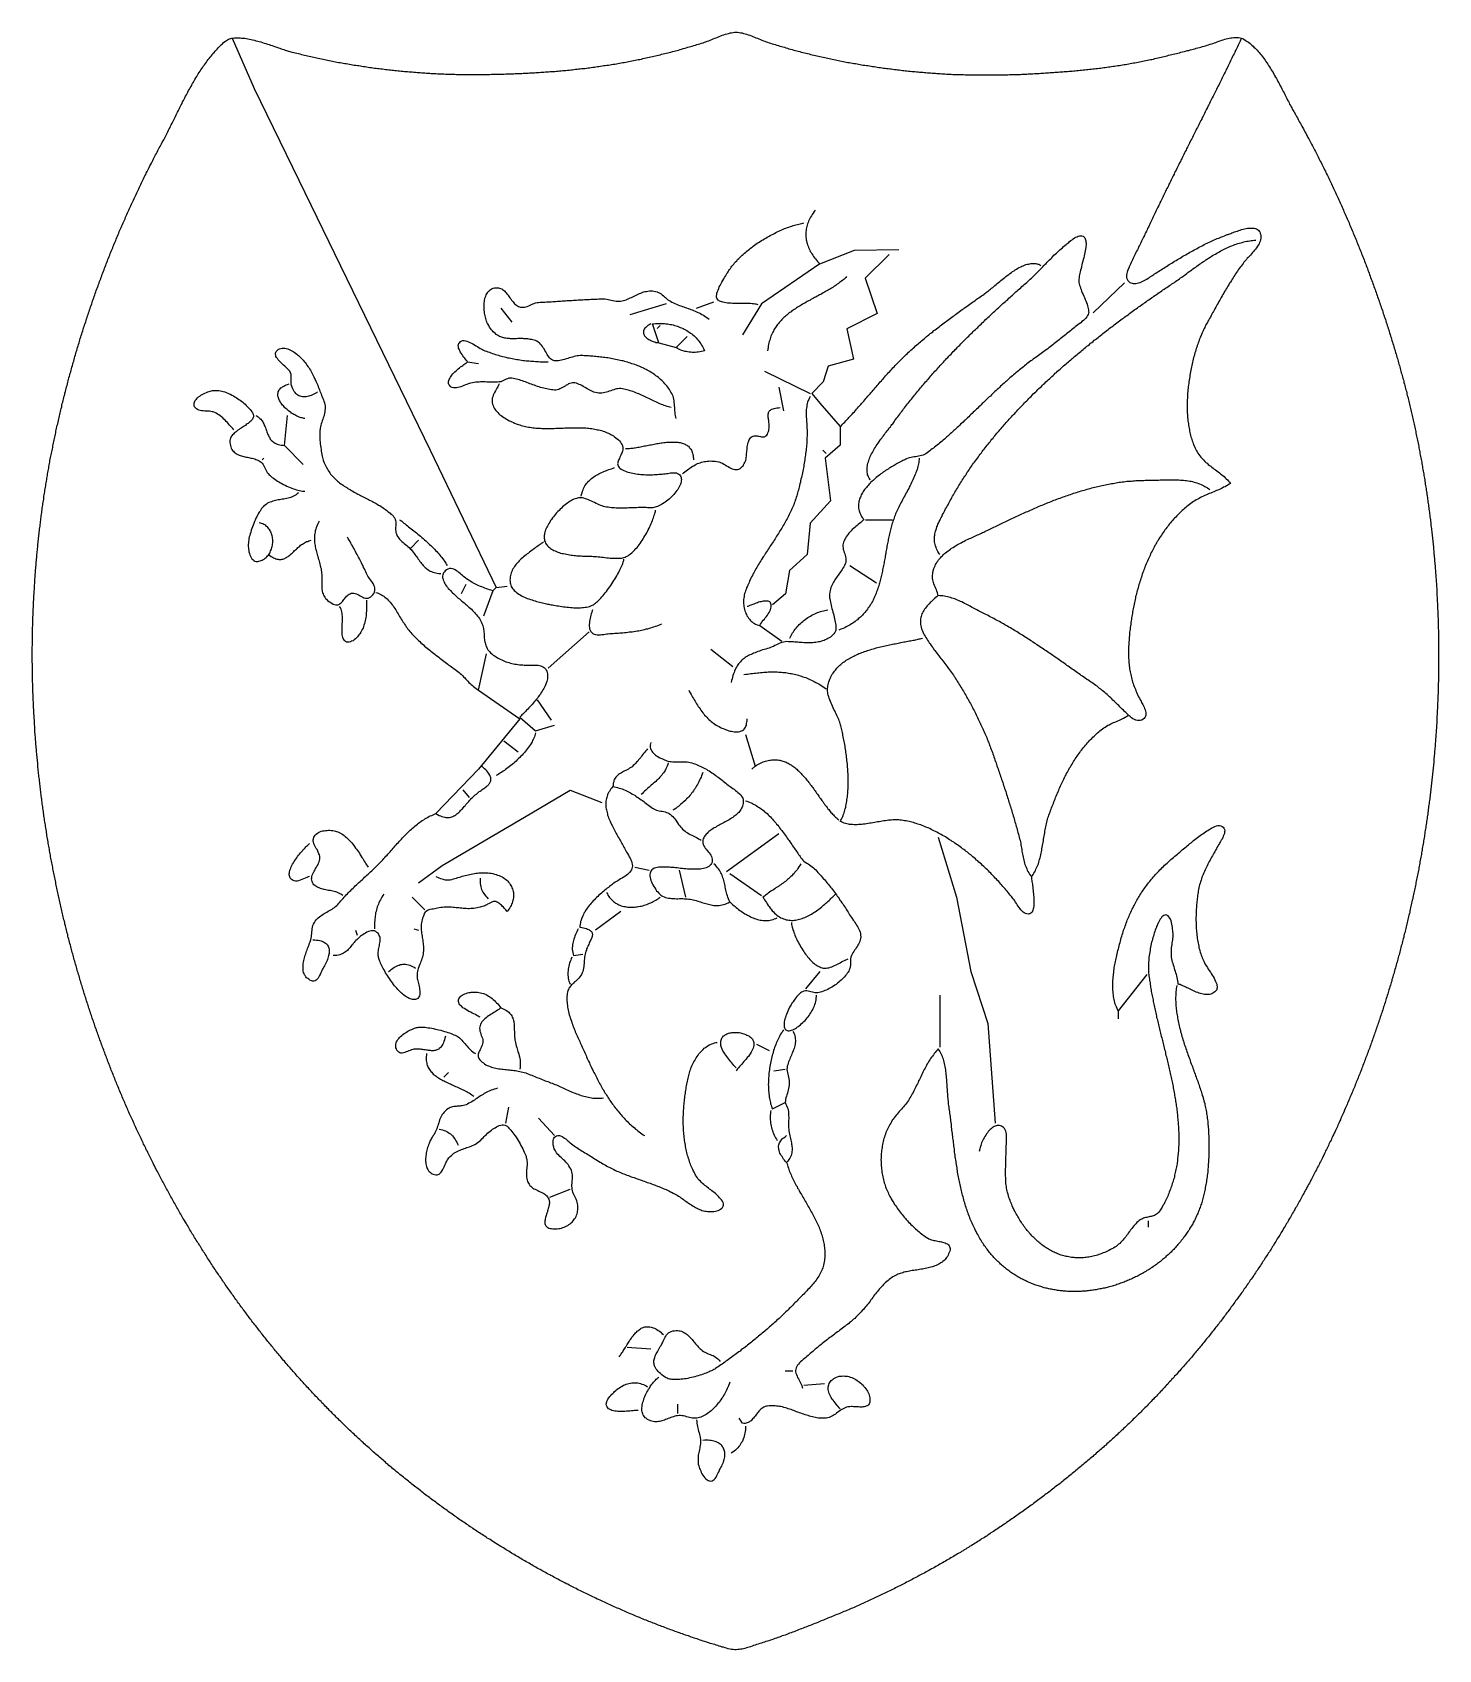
# Model space of a CAD drawing. Header units: millimetres. Extents: x 144 to 1034, y 80 to 1104.
import ezdxf

# ---------------------------------------------------------------- set-up
doc = ezdxf.new("R2010")
doc.units = ezdxf.units.MM
doc.layers.add('0_0_0', color=3, linetype='Continuous')

msp = doc.modelspace()

# ---------------------------------------------------------------- linework, layer by layer
at = {"layer": '0_0_0'}
for points in [[(909.5, 1100.6), (910.3, 1100.2), (911, 1099.8), (911.8, 1099.3), (912.5, 1098.9), (913.2, 1098.4), (914, 1097.9), (914.7, 1097.3), (915.4, 1096.7), (916.1, 1096.1), (916.8, 1095.5), (917.4, 1094.9), (918.1, 1094.2), (918.8, 1093.6), (919.4, 1092.9), (920.1, 1092.1), (920.7, 1091.4), (921.3, 1090.6), (922, 1089.9), (922.6, 1089.1), (923.2, 1088.3), (923.8, 1087.5), (924.4, 1086.6), (925, 1085.8), (925.6, 1084.9), (926.2, 1084.1), (926.7, 1083.2), (927.3, 1082.3), (927.8, 1081.4), (928.4, 1080.5), (928.9, 1079.6), (929.5, 1078.7), (930, 1077.8), (930.5, 1076.9), (931.1, 1075.9), (931.6, 1075), (932.1, 1074.1), (932.6, 1073.1), (933.1, 1072.2), (933.6, 1071.3), (934.1, 1070.4), (934.6, 1069.4), (935.1, 1068.5), (935.5, 1067.6), (936, 1066.7), (936.5, 1065.8), (936.9, 1064.8), (937.4, 1063.9), (937.8, 1063.1), (938.3, 1062.2), (938.7, 1061.3), (939.2, 1060.4), (939.6, 1059.6), (940, 1058.8), (940.5, 1057.9), (940.9, 1057.1), (941.3, 1056.3), (941.7, 1055.5), (942.2, 1054.8), (942.6, 1054), (943, 1053.3), (943.4, 1052.6), (943.9, 1051.7), (944.4, 1050.8), (944.9, 1050), (945.3, 1049.1), (945.8, 1048.2), (946.3, 1047.3), (946.8, 1046.5), (947.3, 1045.6), (947.8, 1044.7), (948.3, 1043.8), (948.7, 1043), (949.2, 1042.1), (949.7, 1041.2), (950.2, 1040.3), (950.6, 1039.4), (951.1, 1038.6), (951.6, 1037.7), (952.1, 1036.8), (952.5, 1035.9), (953, 1035), (953.5, 1034.2), (953.9, 1033.3), (954.4, 1032.4), (954.9, 1031.5), (955.3, 1030.6), (955.8, 1029.7), (956.3, 1028.8), (956.7, 1027.9), (957.2, 1027), (957.6, 1026.2), (958.1, 1025.3), (958.5, 1024.4), (959, 1023.5), (959.4, 1022.6), (959.9, 1021.7), (960.3, 1020.8), (960.8, 1019.9), (961.2, 1019), (961.7, 1018.1), (962.1, 1017.2), (962.6, 1016.3), (963, 1015.4), (963.4, 1014.5), (963.9, 1013.6), (964.3, 1012.7), (964.8, 1011.8), (965.2, 1010.9), (965.6, 1010), (966.1, 1009.1), (966.5, 1008.2), (966.9, 1007.3), (967.3, 1006.4), (967.8, 1005.4), (968.2, 1004.5), (968.6, 1003.6), (969, 1002.7), (969.5, 1001.8), (969.9, 1000.9), (970.3, 1000), (970.7, 999.1), (971.1, 998.2), (971.5, 997.2), (972, 996.3), (972.4, 995.4), (972.8, 994.5), (973.2, 993.6), (973.6, 992.7), (974, 991.7), (974.4, 990.8), (974.8, 989.9), (975.2, 989), (975.6, 988.1), (976, 987.1), (976.4, 986.2), (976.8, 985.3), (977.2, 984.4), (977.6, 983.5), (978, 982.5), (978.4, 981.6), (978.8, 980.7), (979.2, 979.8), (979.6, 978.8), (980, 977.9), (980.3, 977), (980.7, 976.1), (981.1, 975.1), (981.5, 974.2), (981.9, 973.3), (982.3, 972.3), (982.6, 971.4), (983, 970.5), (983.4, 969.5), (983.8, 968.6), (984.1, 967.7), (984.5, 966.8), (984.9, 965.8), (985.2, 964.9), (985.6, 964), (986, 963), (986.3, 962.1), (986.7, 961.1), (987.1, 960.2), (987.4, 959.3), (987.8, 958.3), (988.2, 957.4), (988.5, 956.5), (988.9, 955.5), (989.2, 954.6), (989.6, 953.6), (989.9, 952.7), (990.3, 951.8), (990.6, 950.8), (991, 949.9), (991.3, 948.9), (991.7, 948), (992, 947.1), (992.4, 946.1), (992.7, 945.2), (993.1, 944.2), (993.4, 943.3), (993.7, 942.3), (994.1, 941.4), (994.4, 940.5), (994.7, 939.5), (995.1, 938.6), (995.4, 937.6), (995.7, 936.7), (996.1, 935.7), (996.4, 934.8), (996.7, 933.8), (997.1, 932.9), (997.4, 931.9), (997.7, 931), (998, 930), (998.3, 929.1), (998.7, 928.1), (999, 927.2), (999.3, 926.2), (999.6, 925.3), (999.9, 924.3), (1000.2, 923.4), (1000.6, 922.4), (1000.9, 921.5), (1001.2, 920.5), (1001.5, 919.6), (1001.8, 918.6), (1002.1, 917.7), (1002.4, 916.7), (1002.7, 915.8), (1003, 914.8), (1003.3, 913.9), (1003.6, 912.9), (1003.9, 911.9), (1004.2, 911), (1004.5, 910), (1004.8, 909.1), (1005.1, 908.1), (1005.4, 907.2), (1005.7, 906.2), (1006, 905.3), (1006.2, 904.3), (1006.5, 903.3), (1006.8, 902.4), (1007.1, 901.4), (1007.4, 900.5), (1007.7, 899.5), (1007.9, 898.6), (1008.2, 897.7), (1008.5, 896.8), (1008.7, 895.9), (1009, 895), (1009.2, 894.1), (1009.5, 893.2), (1009.7, 892.3), (1010, 891.4), (1010.2, 890.5), (1010.5, 889.6), (1010.7, 888.7), (1011, 887.8), (1011.2, 886.9), (1011.5, 886), (1011.7, 885.1), (1012, 884.2), (1012.2, 883.3), (1012.4, 882.4), (1012.7, 881.5), (1012.9, 880.6), (1013.2, 879.6), (1013.4, 878.7), (1013.6, 877.8), (1013.9, 876.9), (1014.1, 876), (1014.3, 875.1), (1014.5, 874.2), (1014.8, 873.3), (1015, 872.4), (1015.2, 871.5), (1015.4, 870.6), (1015.7, 869.7), (1015.9, 868.8), (1016.1, 867.8), (1016.3, 866.9), (1016.5, 866), (1016.7, 865.1), (1016.9, 864.2), (1017.2, 863.3), (1017.4, 862.4), (1017.6, 861.5), (1017.8, 860.5), (1018, 859.6), (1018.2, 858.7), (1018.4, 857.8), (1018.6, 856.9), (1018.8, 856), (1019, 855), (1019.2, 854.1), (1019.4, 853.2), (1019.6, 852.3), (1019.8, 851.4), (1020, 850.5), (1020.2, 849.5), (1020.4, 848.6), (1020.5, 847.7), (1020.7, 846.8), (1020.9, 845.9), (1021.1, 844.9), (1021.3, 844), (1021.5, 843.1), (1021.7, 842.2), (1021.8, 841.2), (1022, 840.3), (1022.2, 839.4), (1022.4, 838.5), (1022.5, 837.5), (1022.7, 836.6), (1022.9, 835.7), (1023.1, 834.8), (1023.2, 833.8), (1023.4, 832.9), (1023.6, 832), (1023.7, 831.1), (1023.9, 830.1), (1024.1, 829.2), (1024.2, 828.3), (1024.4, 827.4), (1024.5, 826.4), (1024.7, 825.5), (1024.9, 824.6), (1025, 823.6), (1025.2, 822.7), (1025.3, 821.8), (1025.5, 820.9), (1025.6, 819.9), (1025.8, 819), (1025.9, 818.1), (1026.1, 817.1), (1026.2, 816.2), (1026.4, 815.3), (1026.5, 814.3), (1026.6, 813.4), (1026.8, 812.5), (1026.9, 811.5), (1027.1, 810.6), (1027.2, 809.7), (1027.3, 808.7), (1027.5, 807.8), (1027.6, 806.9), (1027.7, 805.9), (1027.9, 805), (1028, 804.1), (1028.1, 803.1), (1028.2, 802.2), (1028.4, 801.2), (1028.5, 800.3), (1028.6, 799.4), (1028.7, 798.4), (1028.8, 797.5), (1029, 796.6), (1029.1, 795.6), (1029.2, 794.7), (1029.3, 793.7), (1029.4, 792.8), (1029.5, 791.9), (1029.6, 790.9), (1029.8, 790), (1029.9, 789), (1030, 788.1), (1030.1, 787.2), (1030.2, 786.2), (1030.3, 785.3), (1030.4, 784.3), (1030.5, 783.4), (1030.6, 782.5), (1030.7, 781.5), (1030.8, 780.6), (1030.9, 779.6), (1031, 778.7), (1031.1, 777.8), (1031.1, 776.8), (1031.2, 775.9), (1031.3, 774.9), (1031.4, 774), (1031.5, 773), (1031.6, 772.1), (1031.7, 771.1), (1031.7, 770.2), (1031.8, 769.3), (1031.9, 768.3), (1032, 767.4), (1032.1, 766.4), (1032.1, 765.5), (1032.2, 764.5), (1032.3, 763.6), (1032.4, 762.6), (1032.4, 761.7), (1032.5, 760.7), (1032.6, 759.8), (1032.6, 758.8), (1032.7, 757.9), (1032.8, 757), (1032.8, 756), (1032.9, 755.1), (1032.9, 754.1), (1033, 753.2), (1033.1, 752.2), (1033.1, 751.3), (1033.2, 750.3), (1033.2, 749.4), (1033.3, 748.4), (1033.3, 747.5), (1033.4, 746.5), (1033.4, 745.6), (1033.5, 744.6), (1033.5, 743.7), (1033.6, 742.7), (1033.6, 741.8), (1033.7, 740.8), (1033.7, 739.9), (1033.7, 738.9), (1033.8, 738), (1033.8, 737), (1033.9, 736.1), (1033.9, 735.1), (1033.9, 734.2), (1034, 733.2), (1034, 732.3), (1034, 731.3), (1034, 730.4), (1034.1, 729.4), (1034.1, 728.5), (1034.1, 727.5), (1034.1, 726.6), (1034.2, 725.6), (1034.2, 724.7), (1034.2, 723.7), (1034.2, 722.8), (1034.2, 721.8), (1034.3, 720.8), (1034.3, 719.9), (1034.3, 718.9), (1034.3, 718), (1034.3, 717), (1034.3, 716.1), (1034.3, 715.1), (1034.3, 714.2), (1034.3, 713.2), (1034.3, 712.3), (1034.3, 711.3), (1034.3, 710.4), (1034.3, 709.4), (1034.3, 708.5), (1034.3, 707.5), (1034.3, 706.5), (1034.3, 705.6), (1034.3, 704.6), (1034.3, 703.7), (1034.3, 702.7), (1034.3, 701.8), (1034.3, 700.8), (1034.3, 699.9), (1034.3, 698.9), (1034.3, 698), (1034.2, 697), (1034.2, 696.1), (1034.2, 695.1), (1034.2, 694.1), (1034.2, 693.2), (1034.1, 692.2), (1034.1, 691.3), (1034.1, 690.3), (1034.1, 689.4), (1034, 688.4), (1034, 687.5), (1034, 686.5), (1034, 685.6), (1033.9, 684.6), (1033.9, 683.6), (1033.8, 682.7), (1033.8, 681.7), (1033.8, 680.8), (1033.7, 679.8), (1033.7, 678.9), (1033.7, 677.9), (1033.6, 677), (1033.6, 676), (1033.5, 675.1), (1033.5, 674.1), (1033.4, 673.1), (1033.4, 672.2), (1033.3, 671.2), (1033.3, 670.3), (1033.2, 669.3), (1033.2, 668.4), (1033.1, 667.4), (1033.1, 666.5), (1033, 665.5), (1032.9, 664.6), (1032.9, 663.6), (1032.8, 662.6), (1032.8, 661.7), (1032.7, 660.7), (1032.6, 659.8), (1032.6, 658.8), (1032.5, 657.9), (1032.4, 656.9), (1032.4, 656), (1032.3, 655), (1032.2, 654.1), (1032.1, 653.1), (1032.1, 652.1), (1032, 651.2), (1031.9, 650.2), (1031.8, 649.3), (1031.8, 648.3), (1031.7, 647.4), (1031.6, 646.4), (1031.5, 645.5), (1031.4, 644.5), (1031.3, 643.6), (1031.2, 642.6), (1031.2, 641.7), (1031.1, 640.7), (1031, 639.7), (1030.9, 638.8), (1030.8, 637.8), (1030.7, 636.9), (1030.6, 635.9), (1030.5, 635), (1030.4, 634), (1030.3, 633.1), (1030.2, 632.1), (1030.1, 631.2), (1030, 630.2), (1029.9, 629.3), (1029.8, 628.3), (1029.7, 627.4), (1029.6, 626.4), (1029.5, 625.5), (1029.3, 624.5), (1029.2, 623.6), (1029.1, 622.6), (1029, 621.7), (1028.9, 620.7), (1028.8, 619.8), (1028.7, 618.8), (1028.5, 617.9), (1028.4, 616.9), (1028.3, 616), (1028.2, 615), (1028, 614.1), (1027.9, 613.1), (1027.8, 612.2), (1027.7, 611.2), (1027.5, 610.3), (1027.4, 609.3), (1027.3, 608.4), (1027.1, 607.4), (1027, 606.5), (1026.9, 605.5), (1026.7, 604.6), (1026.6, 603.6), (1026.4, 602.7), (1026.3, 601.7), (1026.2, 600.8), (1026, 599.8), (1025.9, 598.9), (1025.7, 597.9), (1025.6, 597), (1025.4, 596), (1025.3, 595.1), (1025.1, 594.1), (1025, 593.2), (1024.8, 592.2), (1024.7, 591.3), (1024.5, 590.4), (1024.3, 589.4), (1024.2, 588.5), (1024, 587.5), (1023.9, 586.6), (1023.7, 585.6), (1023.5, 584.7), (1023.4, 583.7), (1023.2, 582.8), (1023, 581.9), (1022.9, 580.9), (1022.7, 580), (1022.5, 579), (1022.4, 578.1), (1022.2, 577.1), (1022, 576.2), (1021.8, 575.2), (1021.7, 574.3), (1021.5, 573.4), (1021.3, 572.4), (1021.1, 571.5), (1020.9, 570.5), (1020.8, 569.6), (1020.6, 568.7), (1020.4, 567.7), (1020.2, 566.8), (1020, 565.8), (1019.8, 564.9), (1019.6, 564), (1019.4, 563), (1019.2, 562.1), (1019, 561.1), (1018.8, 560.2), (1018.7, 559.3), (1018.5, 558.3), (1018.3, 557.4), (1018.1, 556.4), (1017.9, 555.5), (1017.6, 554.6), (1017.4, 553.6), (1017.2, 552.7), (1017, 551.8), (1016.8, 550.8), (1016.6, 549.9), (1016.4, 549), (1016.2, 548), (1016, 547.1), (1015.8, 546.2), (1015.5, 545.2), (1015.3, 544.3), (1015.1, 543.4), (1014.9, 542.4), (1014.7, 541.5), (1014.4, 540.6), (1014.2, 539.6), (1014, 538.7), (1013.8, 537.8), (1013.6, 536.8), (1013.3, 535.9), (1013.1, 535), (1012.9, 534), (1012.6, 533.1), (1012.4, 532.2), (1012.2, 531.2), (1011.9, 530.3), (1011.7, 529.4), (1011.5, 528.5), (1011.2, 527.5), (1011, 526.6), (1010.7, 525.7), (1010.5, 524.8), (1010.2, 523.8), (1010, 522.9), (1009.8, 522), (1009.5, 521), (1009.3, 520.1), (1009, 519.2), (1008.8, 518.3), (1008.5, 517.3), (1008.3, 516.4), (1008, 515.5), (1007.7, 514.6), (1007.5, 513.7), (1007.2, 512.7), (1007, 511.8), (1006.7, 510.9), (1006.4, 510), (1006.2, 509), (1005.9, 508.1), (1005.6, 507.2), (1005.4, 506.3), (1005.1, 505.4), (1004.8, 504.4), (1004.6, 503.5), (1004.3, 502.6), (1004, 501.7), (1003.8, 500.8), (1003.5, 499.9), (1003.2, 498.9), (1002.9, 498), (1002.6, 497.1), (1002.4, 496.2), (1002.1, 495.3), (1001.8, 494.4), (1001.5, 493.4), (1001.2, 492.5), (1000.9, 491.6), (1000.7, 490.7), (1000.4, 489.8), (1000.1, 488.9), (999.8, 488), (999.5, 487.1), (999.2, 486.2), (998.9, 485.2), (998.6, 484.3), (998.3, 483.4), (998, 482.5), (997.7, 481.6), (997.4, 480.7), (997.1, 479.8), (996.8, 478.9), (996.5, 478), (996.2, 477.1), (995.9, 476.2), (995.6, 475.3), (995.3, 474.4), (995, 473.4), (994.6, 472.5), (994.3, 471.6), (994, 470.7), (993.7, 469.8), (993.4, 468.9), (993.1, 468), (992.7, 467.1), (992.4, 466.2), (992.1, 465.3), (991.8, 464.4), (991.5, 463.5), (991.1, 462.6), (990.8, 461.7), (990.5, 460.8), (990.1, 459.9), (989.8, 459), (989.5, 458.1), (989.1, 457.2), (988.8, 456.4), (988.5, 455.5), (988.1, 454.6), (987.8, 453.7), (987.5, 452.8), (987.1, 451.9), (986.8, 451), (986.4, 450.1), (986.1, 449.2), (985.8, 448.3), (985.4, 447.4), (985.1, 446.5), (984.7, 445.6), (984.4, 444.8), (984, 443.9), (983.7, 443), (983.3, 442.1), (982.9, 441.2), (982.6, 440.3), (982.2, 439.4), (981.9, 438.6), (981.5, 437.7), (981.2, 436.8), (980.8, 435.9), (980.4, 435), (980.1, 434.1), (979.7, 433.3), (979.3, 432.4), (979, 431.5), (978.6, 430.6), (978.2, 429.7), (977.9, 428.9), (977.5, 428), (977.1, 427.1), (976.7, 426.2), (976.4, 425.3), (976, 424.5), (975.6, 423.6), (975.2, 422.7), (974.8, 421.8), (974.5, 421), (974.1, 420.1), (973.7, 419.2), (973.3, 418.4), (972.9, 417.5), (972.5, 416.6), (972.1, 415.7), (971.7, 414.9), (971.4, 414), (971, 413.1), (970.6, 412.3), (970.2, 411.4), (969.8, 410.5), (969.4, 409.7), (969, 408.8), (968.6, 407.9), (968.2, 407.1), (967.8, 406.2), (967.4, 405.4), (967, 404.5), (966.6, 403.6), (966.2, 402.8), (965.7, 401.9), (965.3, 401.1), (964.9, 400.2), (964.5, 399.3), (964.1, 398.5), (963.7, 397.6), (963.3, 396.8), (962.8, 395.9), (962.4, 395.1), (962, 394.2), (961.6, 393.3), (961.2, 392.5), (960.7, 391.6), (960.3, 390.8), (959.9, 389.9), (959.5, 389.1), (959, 388.2), (958.6, 387.4), (958.2, 386.5), (957.7, 385.7), (957.3, 384.8), (956.9, 384), (956.4, 383.2), (956, 382.3), (955.6, 381.5), (955.1, 380.6), (954.7, 379.8), (954.3, 378.9), (953.8, 378.1), (953.4, 377.3), (952.9, 376.4), (952.5, 375.6), (952, 374.7), (951.6, 373.9), (951.1, 373.1), (950.7, 372.2), (950.2, 371.4), (949.8, 370.6), (949.3, 369.7), (948.9, 368.9), (948.4, 368.1), (948, 367.2), (947.5, 366.4), (947, 365.6), (946.6, 364.7), (946.1, 363.9), (945.6, 363.1), (945.2, 362.2), (944.7, 361.4), (944.3, 360.6), (943.8, 359.8), (943.3, 358.9), (942.8, 358.1), (942.4, 357.3), (941.9, 356.5), (941.4, 355.6), (940.9, 354.8), (940.5, 354), (940, 353.2), (939.5, 352.4), (939, 351.5), (938.6, 350.7), (938.1, 349.9), (937.6, 349.1), (937.1, 348.3), (936.6, 347.5), (936.1, 346.7), (935.6, 345.8), (935.1, 345), (934.7, 344.2), (934.2, 343.4), (933.7, 342.6), (933.2, 341.8), (932.7, 341), (932.2, 340.2), (931.7, 339.4), (931.2, 338.6), (930.7, 337.8), (930.2, 337), (929.7, 336.1), (929.2, 335.3), (928.7, 334.5), (928.2, 333.7), (927.7, 332.9), (927.2, 332.1), (926.6, 331.3), (926.1, 330.5), (925.6, 329.8), (925.1, 329), (924.6, 328.2), (924.1, 327.4), (923.6, 326.6), (923, 325.8), (922.5, 325), (922, 324.2), (921.5, 323.4), (921, 322.6), (920.4, 321.8), (919.9, 321), (919.4, 320.3), (918.9, 319.5), (918.3, 318.7), (917.8, 317.9), (917.3, 317.1), (916.7, 316.3), (916.2, 315.6), (915.7, 314.8), (915.1, 314), (914.6, 313.2), (914.1, 312.4), (913.5, 311.7), (913, 310.9), (912.4, 310.1), (911.9, 309.3), (911.3, 308.6), (910.8, 307.8), (910.3, 307), (909.7, 306.2), (909.2, 305.5), (908.6, 304.7), (908.1, 303.9), (907.5, 303.2), (907, 302.4), (906.4, 301.6), (905.8, 300.9), (905.3, 300.1), (904.7, 299.3), (904.2, 298.6), (903.6, 297.8), (903, 297.1), (902.5, 296.3), (901.9, 295.5), (901.4, 294.8), (900.8, 294), (900.2, 293.3), (899.7, 292.5), (899.1, 291.8), (898.5, 291), (897.9, 290.3), (897.4, 289.5), (896.8, 288.8), (896.2, 288), (895.6, 287.3), (895.1, 286.5), (894.5, 285.8), (893.9, 285), (893.3, 284.3), (892.7, 283.5), (892.2, 282.8), (891.6, 282), (891, 281.3), (890.4, 280.6), (889.8, 279.8), (889.2, 279.1), (888.6, 278.3), (888, 277.6), (887.4, 276.9), (886.8, 276.1), (886.3, 275.4), (885.7, 274.7), (885.1, 273.9), (884.5, 273.2), (883.9, 272.5), (883.3, 271.8), (882.7, 271), (882.1, 270.3), (881.4, 269.6), (880.8, 268.9), (880.2, 268.1), (879.6, 267.4), (879, 266.7), (878.4, 266), (877.8, 265.2), (877.2, 264.5), (876.6, 263.8), (876, 263.1), (875.3, 262.4), (874.7, 261.7), (874.1, 261), (873.5, 260.2), (872.9, 259.5), (872.2, 258.8), (871.6, 258.1), (871, 257.4), (870.4, 256.7), (869.7, 256), (869.1, 255.3), (868.5, 254.6), (867.9, 253.9), (867.2, 253.2), (866.6, 252.5), (866, 251.8), (865.3, 251.1), (864.7, 250.4), (864, 249.7), (863.4, 249), (862.8, 248.3), (862.1, 247.6), (861.5, 246.9), (860.8, 246.2), (860.2, 245.5), (859.6, 244.8), (858.9, 244.1), (858.3, 243.5), (857.6, 242.8), (857, 242.1), (856.3, 241.4), (855.7, 240.7), (855, 240), (854.3, 239.4), (853.7, 238.7), (853, 238), (852.4, 237.3), (851.7, 236.6), (851.1, 236), (850.4, 235.3), (849.7, 234.6), (849.1, 233.9), (848.4, 233.3), (847.7, 232.6), (847.1, 231.9), (846.4, 231.3), (845.7, 230.6), (845.1, 229.9), (844.4, 229.3), (843.7, 228.6), (843, 227.9), (842.4, 227.3), (841.7, 226.6), (841, 226), (840.3, 225.3), (839.7, 224.6), (839, 224), (838.3, 223.3), (837.6, 222.7), (836.9, 222), (836.2, 221.4), (835.6, 220.7), (834.9, 220.1), (834.2, 219.4), (833.5, 218.8), (832.8, 218.1), (832.1, 217.5), (831.4, 216.9), (830.7, 216.2), (830, 215.6), (829.3, 214.9), (828.6, 214.3), (827.9, 213.7), (827.2, 213), (826.5, 212.4), (825.8, 211.7), (825, 211.1), (824.3, 210.4), (823.6, 209.7), (822.8, 209.1), (822.1, 208.4), (821.3, 207.7), (820.6, 207.1), (819.8, 206.4), (819.1, 205.8), (818.3, 205.1), (817.6, 204.5), (816.8, 203.8), (816.1, 203.2), (815.3, 202.5), (814.6, 201.9), (813.8, 201.2), (813.1, 200.6), (812.3, 199.9), (811.5, 199.3), (810.8, 198.6), (810, 198), (809.3, 197.4), (808.5, 196.7), (807.7, 196.1), (807, 195.4), (806.2, 194.8), (805.4, 194.2), (804.7, 193.5), (803.9, 192.9), (803.1, 192.3), (802.4, 191.6), (801.6, 191), (800.8, 190.4), (800, 189.8), (799.3, 189.1), (798.5, 188.5), (797.7, 187.9), (796.9, 187.3), (796.1, 186.7), (795.4, 186), (794.6, 185.4), (793.8, 184.8), (793, 184.2), (792.2, 183.6), (791.4, 183), (790.7, 182.3), (789.9, 181.7), (789.1, 181.1), (788.3, 180.5), (787.5, 179.9), (786.7, 179.3), (785.9, 178.7), (785.1, 178.1), (784.3, 177.5), (783.5, 176.9), (782.7, 176.3), (781.9, 175.7), (781.1, 175.1), (780.3, 174.5), (779.5, 173.9), (778.7, 173.3), (777.9, 172.7), (777.1, 172.1), (776.3, 171.6), (775.5, 171), (774.7, 170.4), (773.9, 169.8), (773.1, 169.2), (772.3, 168.6), (771.5, 168), (770.7, 167.5), (769.8, 166.9), (769, 166.3), (768.2, 165.7), (767.4, 165.2), (766.6, 164.6), (765.8, 164), (764.9, 163.4), (764.1, 162.9), (763.3, 162.3), (762.5, 161.7), (761.7, 161.2), (760.8, 160.6), (760, 160.1), (759.2, 159.5), (758.4, 158.9), (757.5, 158.4), (756.7, 157.8), (755.9, 157.3), (755.1, 156.7), (754.2, 156.2), (753.4, 155.6), (752.6, 155), (751.7, 154.5), (750.9, 154), (750.1, 153.4), (749.2, 152.9), (748.4, 152.3), (747.6, 151.8), (746.7, 151.2), (745.9, 150.7), (745, 150.2), (744.2, 149.6), (743.4, 149.1), (742.5, 148.6), (741.7, 148), (740.8, 147.5), (740, 147), (739.1, 146.4), (738.3, 145.9), (737.4, 145.4), (736.6, 144.9), (735.7, 144.3), (734.9, 143.8), (734, 143.3), (733.2, 142.8), (732.3, 142.3), (731.5, 141.7), (730.6, 141.2), (729.8, 140.7), (728.9, 140.2), (728.1, 139.7), (727.2, 139.2), (726.3, 138.7), (725.5, 138.2), (724.6, 137.7), (723.8, 137.2), (722.9, 136.7), (722, 136.2), (721.2, 135.7), (720.3, 135.2), (719.4, 134.7), (718.6, 134.2), (717.7, 133.7), (716.8, 133.2), (716, 132.7), (715.1, 132.2), (714.2, 131.7), (713.3, 131.3), (712.5, 130.8), (711.6, 130.3), (710.7, 129.8), (709.9, 129.3), (709, 128.8), (708.1, 128.4), (707.2, 127.9), (706.3, 127.4), (705.5, 127), (704.6, 126.5), (703.7, 126), (702.8, 125.5), (701.9, 125.1), (701.1, 124.6), (700.2, 124.2), (699.3, 123.7), (698.4, 123.2), (697.5, 122.8), (696.6, 122.3), (695.7, 121.9), (694.9, 121.4), (694, 121), (693.1, 120.5), (692.2, 120.1), (691.3, 119.6), (690.4, 119.2), (689.5, 118.7), (688.6, 118.3), (687.7, 117.8), (686.8, 117.4), (685.9, 117), (685, 116.5), (684.1, 116.1), (683.2, 115.7), (682.3, 115.2), (681.4, 114.8), (680.5, 114.4), (679.6, 113.9), (678.7, 113.5), (677.8, 113.1), (676.9, 112.7), (676, 112.3), (675.1, 111.8), (674.2, 111.4), (673.3, 111), (672.4, 110.6), (671.5, 110.2), (670.6, 109.8), (669.7, 109.4), (668.8, 108.9), (667.9, 108.5), (667, 108.1), (666, 107.7), (665.1, 107.3), (664.2, 106.9), (663.3, 106.5), (662.4, 106.1), (661.5, 105.7), (660.6, 105.3), (659.6, 105), (658.7, 104.6), (657.8, 104.2), (656.9, 103.8), (656, 103.4), (655.1, 103), (654.1, 102.6), (653.2, 102.3), (652.3, 101.9), (651.4, 101.5), (650.4, 101.1), (649.5, 100.8), (648.6, 100.4), (647.7, 100), (646.7, 99.6), (645.8, 99.3), (644.9, 98.9), (644, 98.5), (643, 98.1), (642.1, 97.8), (641.2, 97.4), (640.2, 97), (639.3, 96.7), (638.4, 96.3), (637.5, 95.9), (636.5, 95.5), (635.6, 95.2), (634.7, 94.8), (633.7, 94.4), (632.8, 94.1), (631.9, 93.7), (630.9, 93.3), (630, 93), (629.1, 92.6), (628.1, 92.3), (627.2, 91.9), (626.3, 91.5), (625.3, 91.2), (624.4, 90.8), (623.4, 90.5), (622.5, 90.1), (621.6, 89.8), (620.6, 89.4), (619.7, 89.1), (618.7, 88.8), (617.8, 88.4), (616.9, 88.1), (615.9, 87.8), (615, 87.4), (614, 87.1), (613.1, 86.8), (612.1, 86.4), (611.2, 86.1), (610.2, 85.8), (609.3, 85.5), (608.3, 85.2), (607.4, 84.9), (606.4, 84.6), (605.5, 84.3), (604.5, 84), (603.5, 83.6), (602.5, 83.3), (601.5, 83), (600.6, 82.7), (599.6, 82.3), (598.7, 82), (597.8, 81.7), (596.9, 81.4), (596, 81.2), (595.1, 80.9), (594.2, 80.7), (593.3, 80.5), (592.4, 80.4), (591.5, 80.2), (590.6, 80.2), (589.6, 80.1), (588.7, 80.1), (587.7, 80.2), (586.7, 80.3), (585.7, 80.5), (584.6, 80.7), (583.5, 81), (582.6, 81.3), (581.6, 81.6), (580.7, 81.8), (579.8, 82.1), (578.8, 82.4), (577.9, 82.7), (577, 83), (576, 83.3), (575.1, 83.6), (574.2, 83.8), (573.2, 84.1), (572.3, 84.4), (571.4, 84.7), (570.4, 85), (569.5, 85.3), (568.6, 85.6), (567.6, 85.9), (566.7, 86.2), (565.8, 86.6), (564.8, 86.9), (563.9, 87.2), (563, 87.5), (562, 87.8), (561.1, 88.1), (560.2, 88.4), (559.3, 88.8), (558.3, 89.1), (557.4, 89.4), (556.5, 89.7), (555.5, 90.1), (554.6, 90.4), (553.7, 90.7), (552.8, 91), (551.8, 91.4), (550.9, 91.7), (550, 92.1), (549.1, 92.4), (548.1, 92.7), (547.2, 93.1), (546.3, 93.4), (545.4, 93.8), (544.4, 94.1), (543.5, 94.5), (542.6, 94.8), (541.7, 95.2), (540.8, 95.5), (539.8, 95.9), (538.9, 96.2), (538, 96.6), (537.1, 96.9), (536.2, 97.3), (535.2, 97.7), (534.3, 98), (533.4, 98.4), (532.5, 98.8), (531.6, 99.1), (530.7, 99.5), (529.7, 99.9), (528.8, 100.3), (527.9, 100.6), (527, 101), (526.1, 101.4), (525.2, 101.8), (524.3, 102.2), (523.3, 102.5), (522.4, 102.9), (521.5, 103.3), (520.6, 103.7), (519.7, 104.1), (518.8, 104.5), (517.9, 104.9), (517, 105.3), (516.1, 105.7), (515.2, 106.1), (514.3, 106.5), (513.3, 106.9), (512.4, 107.3), (511.5, 107.7), (510.6, 108.1), (509.7, 108.5), (508.8, 108.9), (507.9, 109.3), (507, 109.7), (506.1, 110.1), (505.2, 110.6), (504.3, 111), (503.4, 111.4), (502.5, 111.8), (501.6, 112.2), (500.7, 112.7), (499.8, 113.1), (498.9, 113.5), (498, 113.9), (497.1, 114.4), (496.2, 114.8), (495.4, 115.2), (494.5, 115.7), (493.6, 116.1), (492.7, 116.5), (491.8, 117), (490.9, 117.4), (490, 117.9), (489.1, 118.3), (488.2, 118.8), (487.3, 119.2), (486.4, 119.6), (485.6, 120.1), (484.7, 120.5), (483.8, 121), (482.9, 121.5), (482, 121.9), (481.1, 122.4), (480.3, 122.8), (479.4, 123.3), (478.5, 123.7), (477.6, 124.2), (476.7, 124.7), (475.9, 125.1), (475, 125.6), (474.1, 126.1), (473.2, 126.6), (472.3, 127), (471.5, 127.5), (470.6, 128), (469.7, 128.4), (468.8, 128.9), (468, 129.4), (467.1, 129.9), (466.2, 130.4), (465.4, 130.9), (464.5, 131.3), (463.6, 131.8), (462.8, 132.3), (461.9, 132.8), (461, 133.3), (460.2, 133.8), (459.3, 134.3), (458.4, 134.8), (457.6, 135.3), (456.7, 135.8), (455.8, 136.3), (455, 136.8), (454.1, 137.3), (453.3, 137.8), (452.4, 138.3), (451.5, 138.8), (450.7, 139.3), (449.8, 139.8), (449, 140.3), (448.1, 140.8), (447.3, 141.3), (446.4, 141.9), (445.6, 142.4), (444.7, 142.9), (443.9, 143.4), (443, 143.9), (442.2, 144.5), (441.3, 145), (440.5, 145.5), (439.6, 146), (438.8, 146.6), (437.9, 147.1), (437.1, 147.6), (436.2, 148.1), (435.4, 148.7), (434.6, 149.2), (433.7, 149.8), (432.9, 150.3), (432, 150.8), (431.2, 151.4), (430.4, 151.9), (429.5, 152.5), (428.7, 153), (427.9, 153.5), (427, 154.1), (426.2, 154.6), (425.4, 155.2), (424.5, 155.7), (423.7, 156.3), (422.9, 156.8), (422.1, 157.4), (421.2, 158), (420.4, 158.5), (419.6, 159.1), (418.8, 159.6), (417.9, 160.2), (417.1, 160.8), (416.3, 161.3), (415.5, 161.9), (414.7, 162.4), (413.8, 163), (413, 163.6), (412.2, 164.2), (411.4, 164.7), (410.6, 165.3), (409.8, 165.9), (409, 166.5), (408.1, 167), (407.3, 167.6), (406.5, 168.2), (405.7, 168.8), (404.9, 169.4), (404.1, 169.9), (403.3, 170.5), (402.5, 171.1), (401.7, 171.7), (400.9, 172.3), (400.1, 172.9), (399.3, 173.5), (398.5, 174.1), (397.7, 174.6), (396.9, 175.2), (396.1, 175.8), (395.3, 176.4), (394.5, 177), (393.7, 177.6), (392.9, 178.2), (392.1, 178.8), (391.4, 179.4), (390.6, 180), (389.8, 180.7), (389, 181.3), (388.2, 181.9), (387.4, 182.5), (386.7, 183.1), (385.9, 183.7), (385.1, 184.3), (384.3, 184.9), (383.5, 185.5), (382.8, 186.2), (382, 186.8), (381.2, 187.4), (380.4, 188), (379.7, 188.6), (378.9, 189.3), (378.1, 189.9), (377.4, 190.5), (376.6, 191.1), (375.8, 191.8), (375.1, 192.4), (374.3, 193), (373.5, 193.7), (372.8, 194.3), (372, 194.9), (371.3, 195.6), (370.5, 196.2), (369.7, 196.8), (369, 197.5), (368.2, 198.1), (367.5, 198.8), (366.7, 199.4), (366, 200.1), (365.2, 200.7), (364.5, 201.3), (363.7, 202), (363, 202.6), (362.2, 203.3), (361.5, 203.9), (360.8, 204.6), (360, 205.2), (359.3, 205.9), (358.5, 206.6), (357.8, 207.2), (357.1, 207.9), (356.3, 208.5), (355.6, 209.2), (354.9, 209.8), (354.1, 210.5), (353.4, 211.2), (352.7, 211.8), (351.9, 212.5), (351.2, 213.2), (350.5, 213.8), (349.8, 214.5), (349.1, 215.2), (348.3, 215.8), (347.6, 216.5), (346.9, 217.2), (346.2, 217.9), (345.5, 218.5), (344.7, 219.2), (344, 219.9), (343.3, 220.6), (342.6, 221.2), (341.9, 221.9), (341.2, 222.6), (340.5, 223.3), (339.8, 224), (339.1, 224.7), (338.4, 225.3), (337.7, 226), (337, 226.7), (336.3, 227.4), (335.6, 228.1), (334.9, 228.8), (334.2, 229.5), (333.5, 230.2), (332.8, 230.9), (332.1, 231.6), (331.4, 232.3), (330.7, 233), (330.1, 233.7), (329.4, 234.4), (328.7, 235.1), (328, 235.8), (327.3, 236.5), (326.7, 237.2), (326, 237.9), (325.3, 238.6), (324.6, 239.3), (324, 240), (323.3, 240.7), (322.6, 241.4), (321.9, 242.1), (321.3, 242.8), (320.6, 243.6), (320, 244.3), (319.3, 245), (318.7, 245.7), (318, 246.4), (317.4, 247.1), (316.7, 247.8), (316.1, 248.5), (315.4, 249.2), (314.8, 249.9), (314.2, 250.6), (313.5, 251.3), (312.9, 252), (312.3, 252.7), (311.6, 253.4), (311, 254.2), (310.3, 254.9), (309.7, 255.6), (309.1, 256.3), (308.5, 257), (307.8, 257.7), (307.2, 258.5), (306.6, 259.2), (305.9, 259.9), (305.3, 260.6), (304.7, 261.4), (304.1, 262.1), (303.5, 262.8), (302.8, 263.5), (302.2, 264.3), (301.6, 265), (301, 265.7), (300.4, 266.4), (299.8, 267.2), (299.1, 267.9), (298.5, 268.6), (297.9, 269.4), (297.3, 270.1), (296.7, 270.9), (296.1, 271.6), (295.5, 272.3), (294.9, 273.1), (294.3, 273.8), (293.7, 274.6), (293.1, 275.3), (292.5, 276), (291.9, 276.8), (291.3, 277.5), (290.7, 278.3), (290.1, 279), (289.5, 279.8), (288.9, 280.5), (288.3, 281.3), (287.7, 282), (287.1, 282.8), (286.6, 283.5), (286, 284.3), (285.4, 285.1), (284.8, 285.8), (284.2, 286.6), (283.6, 287.3), (283, 288.1), (282.5, 288.9), (281.9, 289.6), (281.3, 290.4), (280.7, 291.1), (280.2, 291.9), (279.6, 292.7), (279, 293.4), (278.4, 294.2), (277.9, 295), (277.3, 295.7), (276.7, 296.5), (276.2, 297.3), (275.6, 298.1), (275, 298.8), (274.5, 299.6), (273.9, 300.4), (273.3, 301.2), (272.8, 301.9), (272.2, 302.7), (271.7, 303.5), (271.1, 304.3), (270.5, 305), (270, 305.8), (269.4, 306.6), (268.9, 307.4), (268.3, 308.2), (267.8, 309), (267.2, 309.7), (266.7, 310.5), (266.1, 311.3), (265.6, 312.1), (265, 312.9), (264.5, 313.7), (264, 314.5), (263.4, 315.3), (262.9, 316.1), (262.3, 316.9), (261.8, 317.6), (261.3, 318.4), (260.7, 319.2), (260.2, 320), (259.7, 320.8), (259.1, 321.6), (258.6, 322.4), (258.1, 323.2), (257.6, 324), (257, 324.8), (256.5, 325.6), (256, 326.4), (255.4, 327.2), (254.9, 328), (254.4, 328.9), (253.9, 329.7), (253.4, 330.5), (252.9, 331.3), (252.3, 332.1), (251.8, 332.9), (251.3, 333.7), (250.8, 334.5), (250.3, 335.3), (249.8, 336.1), (249.3, 337), (248.8, 337.8), (248.2, 338.6), (247.7, 339.4), (247.2, 340.2), (246.7, 341), (246.2, 341.9), (245.7, 342.7), (245.2, 343.5), (244.7, 344.3), (244.2, 345.1), (243.7, 346), (243.2, 346.8), (242.7, 347.6), (242.3, 348.4), (241.8, 349.3), (241.3, 350.1), (240.8, 350.9), (240.3, 351.8), (239.8, 352.6), (239.3, 353.4), (238.8, 354.2), (238.4, 355.1), (237.9, 355.9), (237.4, 356.7), (236.9, 357.6), (236.4, 358.4), (236, 359.2), (235.5, 360.1), (235, 360.9), (234.5, 361.8), (234.1, 362.6), (233.6, 363.4), (233.1, 364.3), (232.6, 365.1), (232.2, 366), (231.7, 366.8), (231.2, 367.6), (230.8, 368.5), (230.3, 369.3), (229.9, 370.2), (229.4, 371), (228.9, 371.9), (228.5, 372.7), (228, 373.6), (227.6, 374.4), (227.1, 375.3), (226.7, 376.1), (226.2, 377), (225.8, 377.8), (225.3, 378.7), (224.9, 379.5), (224.4, 380.4), (224, 381.2), (223.5, 382.1), (223.1, 382.9), (222.6, 383.8), (222.2, 384.7), (221.8, 385.5), (221.3, 386.4), (220.9, 387.2), (220.4, 388.1), (220, 389), (219.6, 389.8), (219.1, 390.7), (218.7, 391.5), (218.3, 392.4), (217.8, 393.3), (217.4, 394.1), (217, 395), (216.6, 395.9), (216.1, 396.7), (215.7, 397.6), (215.3, 398.5), (214.9, 399.3), (214.4, 400.2), (214, 401.1), (213.6, 401.9), (213.2, 402.8), (212.8, 403.7), (212.4, 404.6), (212, 405.4), (211.5, 406.3), (211.1, 407.2), (210.7, 408), (210.3, 408.9), (209.9, 409.8), (209.5, 410.7), (209.1, 411.6), (208.7, 412.4), (208.3, 413.3), (207.9, 414.2), (207.5, 415.1), (207.1, 416), (206.7, 416.8), (206.3, 417.7), (205.9, 418.6), (205.5, 419.5), (205.1, 420.4), (204.7, 421.2), (204.3, 422.1), (204, 423), (203.6, 423.9), (203.2, 424.8), (202.8, 425.7), (202.4, 426.6), (202, 427.5), (201.6, 428.3), (201.3, 429.2), (200.9, 430.1), (200.5, 431), (200.1, 431.9), (199.8, 432.8), (199.4, 433.7), (199, 434.6), (198.6, 435.5), (198.3, 436.4), (197.9, 437.3), (197.5, 438.2), (197.2, 439), (196.8, 439.9), (196.4, 440.8), (196.1, 441.7), (195.7, 442.6), (195.4, 443.5), (195, 444.4), (194.6, 445.3), (194.3, 446.2), (193.9, 447.1), (193.6, 448), (193.2, 448.9), (192.9, 449.8), (192.5, 450.7), (192.2, 451.6), (191.8, 452.5), (191.5, 453.5), (191.1, 454.4), (190.8, 455.3), (190.4, 456.2), (190.1, 457.1), (189.8, 458), (189.4, 458.9), (189.1, 459.8), (188.7, 460.7), (188.4, 461.6), (188.1, 462.5), (187.7, 463.4), (187.4, 464.3), (187.1, 465.2), (186.7, 466.2), (186.4, 467.1), (186.1, 468), (185.8, 468.9), (185.4, 469.8), (185.1, 470.7), (184.8, 471.6), (184.5, 472.6), (184.2, 473.5), (183.8, 474.4), (183.5, 475.3), (183.2, 476.2), (182.9, 477.1), (182.6, 478), (182.3, 479), (181.9, 479.9), (181.6, 480.8), (181.3, 481.7), (181, 482.6), (180.7, 483.6), (180.4, 484.5), (180.1, 485.4), (179.8, 486.3), (179.5, 487.2), (179.2, 488.2), (178.9, 489.1), (178.6, 490), (178.3, 490.9), (178, 491.9), (177.7, 492.8), (177.4, 493.7), (177.1, 494.6), (176.8, 495.6), (176.6, 496.5), (176.3, 497.4), (176, 498.3), (175.7, 499.3), (175.4, 500.2), (175.1, 501.1), (174.8, 502), (174.6, 503), (174.3, 503.9), (174, 504.8), (173.7, 505.8), (173.5, 506.7), (173.2, 507.6), (172.9, 508.6), (172.6, 509.5), (172.4, 510.4), (172.1, 511.4), (171.8, 512.3), (171.6, 513.2), (171.3, 514.2), (171, 515.1), (170.8, 516), (170.5, 517), (170.3, 517.9), (170, 518.8), (169.7, 519.8), (169.5, 520.7), (169.2, 521.6), (169, 522.6), (168.7, 523.5), (168.5, 524.4), (168.2, 525.4), (168, 526.3), (167.7, 527.3), (167.5, 528.2), (167.2, 529.1), (167, 530.1), (166.7, 531), (166.5, 532), (166.3, 532.9), (166, 533.8), (165.8, 534.8), (165.6, 535.7), (165.3, 536.7), (165.1, 537.6), (164.9, 538.5), (164.6, 539.5), (164.4, 540.4), (164.2, 541.4), (163.9, 542.3), (163.7, 543.3), (163.5, 544.2), (163.3, 545.1), (163, 546.1), (162.8, 547), (162.6, 548), (162.4, 548.9), (162.2, 549.9), (161.9, 550.8), (161.7, 551.8), (161.5, 552.7), (161.3, 553.7), (161.1, 554.6), (160.9, 555.6), (160.7, 556.5), (160.5, 557.5), (160.3, 558.4), (160.1, 559.3), (159.9, 560.3), (159.7, 561.2), (159.5, 562.2), (159.3, 563.1), (159.1, 564.1), (158.9, 565), (158.7, 566), (158.5, 566.9), (158.3, 567.9), (158.1, 568.8), (157.9, 569.8), (157.7, 570.8), (157.5, 571.7), (157.3, 572.7), (157.1, 573.6), (157, 574.6), (156.8, 575.5), (156.6, 576.5), (156.4, 577.4), (156.2, 578.4), (156.1, 579.3), (155.9, 580.3), (155.7, 581.2), (155.5, 582.2), (155.4, 583.1), (155.2, 584.1), (155, 585.1), (154.8, 586), (154.7, 587), (154.5, 587.9), (154.3, 588.9), (154.2, 589.8), (154, 590.8), (153.9, 591.7), (153.7, 592.7), (153.5, 593.7), (153.4, 594.6), (153.2, 595.6), (153.1, 596.5), (152.9, 597.5), (152.8, 598.4), (152.6, 599.4), (152.5, 600.4), (152.3, 601.3), (152.2, 602.3), (152, 603.2), (151.9, 604.2), (151.7, 605.2), (151.6, 606.1), (151.5, 607.1), (151.3, 608), (151.2, 609), (151, 610), (150.9, 610.9), (150.8, 611.9), (150.6, 612.8), (150.5, 613.8), (150.4, 614.8), (150.2, 615.7), (150.1, 616.7), (150, 617.6), (149.9, 618.6), (149.7, 619.6), (149.6, 620.5), (149.5, 621.5), (149.4, 622.4), (149.3, 623.4), (149.1, 624.4), (149, 625.3), (148.9, 626.3), (148.8, 627.3), (148.7, 628.2), (148.6, 629.2), (148.5, 630.1), (148.4, 631.1), (148.3, 632.1), (148.1, 633), (148, 634), (147.9, 635), (147.8, 635.9), (147.7, 636.9), (147.6, 637.8), (147.5, 638.8), (147.4, 639.8), (147.3, 640.7), (147.3, 641.7), (147.2, 642.7), (147.1, 643.6), (147, 644.6), (146.9, 645.5), (146.8, 646.5), (146.7, 647.5), (146.6, 648.4), (146.5, 649.4), (146.5, 650.4), (146.4, 651.3), (146.3, 652.3), (146.2, 653.3), (146.2, 654.2), (146.1, 655.2), (146, 656.2), (145.9, 657.1), (145.9, 658.1), (145.8, 659), (145.7, 660), (145.6, 661), (145.6, 661.9), (145.5, 662.9), (145.5, 663.9), (145.4, 664.8), (145.3, 665.8), (145.3, 666.8), (145.2, 667.7), (145.2, 668.7), (145.1, 669.7), (145, 670.6), (145, 671.6), (144.9, 672.6), (144.9, 673.5), (144.8, 674.5), (144.8, 675.4), (144.7, 676.4), (144.7, 677.4), (144.7, 678.3), (144.6, 679.3), (144.6, 680.3), (144.5, 681.2), (144.5, 682.2), (144.4, 683.2), (144.4, 684.1), (144.4, 685.1), (144.3, 686.1), (144.3, 687), (144.3, 688), (144.3, 689), (144.2, 689.9), (144.2, 690.9), (144.2, 691.8), (144.1, 692.8), (144.1, 693.8), (144.1, 694.7), (144.1, 695.7), (144.1, 696.7), (144, 697.6), (144, 698.6), (144, 699.6), (144, 700.5), (144, 701.5), (144, 702.5), (144, 703.4), (144, 704.4), (143.9, 705.3), (143.9, 706.3), (143.9, 707.3), (143.9, 708.2), (143.9, 709.2), (143.9, 710.2), (143.9, 711.1), (143.9, 712.1), (143.9, 713.1), (143.9, 714), (143.9, 715), (144, 715.9), (144, 716.9), (144, 717.9), (144, 718.8), (144, 719.8), (144, 720.8), (144, 721.7), (144, 722.7), (144.1, 723.6), (144.1, 724.6), (144.1, 725.6), (144.1, 726.5), (144.1, 727.5), (144.2, 728.5), (144.2, 729.4), (144.2, 730.4), (144.3, 731.3), (144.3, 732.3), (144.3, 733.3), (144.3, 734.2), (144.4, 735.2), (144.4, 736.1), (144.5, 737.1), (144.5, 738.1), (144.5, 739), (144.6, 740), (144.6, 740.9), (144.7, 741.9), (144.7, 742.9), (144.7, 743.8), (144.8, 744.8), (144.8, 745.7), (144.9, 746.7), (144.9, 747.7), (145, 748.6), (145.1, 749.6), (145.1, 750.5), (145.2, 751.5), (145.2, 752.4), (145.3, 753.4), (145.3, 754.4), (145.4, 755.3), (145.5, 756.3), (145.5, 757.2), (145.6, 758.2), (145.7, 759.1), (145.7, 760.1), (145.8, 761.1), (145.9, 762), (146, 763), (146, 763.9), (146.1, 764.9), (146.2, 765.8), (146.3, 766.8), (146.3, 767.8), (146.4, 768.7), (146.5, 769.7), (146.6, 770.6), (146.7, 771.6), (146.8, 772.5), (146.8, 773.5), (146.9, 774.4), (147, 775.4), (147.1, 776.3), (147.2, 777.3), (147.3, 778.2), (147.4, 779.2), (147.5, 780.1), (147.6, 781.1), (147.7, 782), (147.8, 783), (147.9, 783.9), (148, 784.9), (148.1, 785.8), (148.2, 786.8), (148.3, 787.8), (148.4, 788.7), (148.5, 789.6), (148.7, 790.6), (148.8, 791.5), (148.9, 792.5), (149, 793.4), (149.1, 794.4), (149.2, 795.3), (149.4, 796.3), (149.5, 797.2), (149.6, 798.2), (149.7, 799.1), (149.9, 800.1), (150, 801), (150.1, 802), (150.2, 802.9), (150.4, 803.9), (150.5, 804.8), (150.6, 805.7), (150.8, 806.7), (150.9, 807.6), (151.1, 808.6), (151.2, 809.5), (151.3, 810.5), (151.5, 811.4), (151.6, 812.4), (151.8, 813.3), (151.9, 814.2), (152.1, 815.2), (152.2, 816.1), (152.4, 817.1), (152.5, 818), (152.7, 818.9), (152.8, 819.9), (153, 820.8), (153.1, 821.8), (153.3, 822.7), (153.5, 823.6), (153.6, 824.6), (153.8, 825.5), (153.9, 826.5), (154.1, 827.4), (154.3, 828.3), (154.4, 829.3), (154.6, 830.2), (154.8, 831.1), (155, 832.1), (155.1, 833), (155.3, 833.9), (155.5, 834.9), (155.7, 835.8), (155.8, 836.7), (156, 837.7), (156.2, 838.6), (156.4, 839.5), (156.6, 840.5), (156.8, 841.4), (156.9, 842.3), (157.1, 843.3), (157.3, 844.2), (157.5, 845.1), (157.7, 846.1), (157.9, 847), (158.1, 847.9), (158.3, 848.8), (158.5, 849.8), (158.7, 850.7), (158.9, 851.6), (159.1, 852.6), (159.3, 853.5), (159.5, 854.5), (159.7, 855.5), (160, 856.4), (160.2, 857.4), (160.4, 858.4), (160.6, 859.4), (160.9, 860.3), (161.1, 861.3), (161.3, 862.3), (161.5, 863.2), (161.8, 864.2), (162, 865.2), (162.2, 866.1), (162.5, 867.1), (162.7, 868.1), (162.9, 869.1), (163.2, 870), (163.4, 871), (163.6, 872), (163.9, 872.9), (164.1, 873.9), (164.4, 874.9), (164.6, 875.8), (164.9, 876.8), (165.1, 877.8), (165.4, 878.7), (165.6, 879.7), (165.9, 880.6), (166.1, 881.6), (166.4, 882.6), (166.6, 883.5), (166.9, 884.5), (167.1, 885.5), (167.4, 886.4), (167.7, 887.4), (167.9, 888.4), (168.2, 889.3), (168.5, 890.3), (168.7, 891.2), (169, 892.2), (169.3, 893.2), (169.5, 894.1), (169.8, 895.1), (170.1, 896), (170.4, 897), (170.6, 898), (170.9, 898.9), (171.2, 899.9), (171.5, 900.8), (171.7, 901.8), (172, 902.8), (172.3, 903.7), (172.6, 904.7), (172.9, 905.6), (173.2, 906.6), (173.5, 907.5), (173.8, 908.5), (174, 909.5), (174.3, 910.4), (174.6, 911.4), (174.9, 912.3), (175.2, 913.3), (175.5, 914.2), (175.8, 915.2), (176.1, 916.1), (176.4, 917.1), (176.7, 918), (177, 919), (177.4, 919.9), (177.7, 920.9), (178, 921.8), (178.3, 922.8), (178.6, 923.7), (178.9, 924.7), (179.2, 925.6), (179.5, 926.6), (179.9, 927.5), (180.2, 928.5), (180.5, 929.4), (180.8, 930.4), (181.1, 931.3), (181.5, 932.3), (181.8, 933.2), (182.1, 934.1), (182.4, 935.1), (182.8, 936), (183.1, 937), (183.4, 937.9), (183.8, 938.9), (184.1, 939.8), (184.4, 940.7), (184.8, 941.7), (185.1, 942.6), (185.5, 943.6), (185.8, 944.5), (186.2, 945.4), (186.5, 946.4), (186.8, 947.3), (187.2, 948.2), (187.5, 949.2), (187.9, 950.1), (188.2, 951.1), (188.6, 952), (188.9, 952.9), (189.3, 953.9), (189.7, 954.8), (190, 955.7), (190.4, 956.7), (190.7, 957.6), (191.1, 958.5), (191.5, 959.5), (191.8, 960.4), (192.2, 961.3), (192.6, 962.2), (192.9, 963.2), (193.3, 964.1), (193.7, 965), (194, 966), (194.4, 966.9), (194.8, 967.8), (195.2, 968.7), (195.5, 969.7), (195.9, 970.6), (196.3, 971.5), (196.7, 972.4), (197.1, 973.3), (197.5, 974.3), (197.8, 975.2), (198.2, 976.1), (198.6, 977), (199, 978), (199.4, 978.9), (199.8, 979.8), (200.2, 980.7), (200.6, 981.6), (201, 982.5), (201.4, 983.5), (201.8, 984.4), (202.2, 985.3), (202.6, 986.2), (203, 987.1), (203.4, 988), (203.8, 988.9), (204.2, 989.9), (204.6, 990.8), (205, 991.7), (205.4, 992.6), (205.8, 993.5), (206.2, 994.4), (206.7, 995.3), (207.1, 996.2), (207.5, 997.1), (207.9, 998), (208.3, 998.9), (208.8, 999.8), (209.2, 1000.7), (209.6, 1001.6), (210, 1002.5), (210.5, 1003.4), (210.9, 1004.3), (211.3, 1005.2), (211.7, 1006.1), (212.2, 1007), (212.6, 1007.9), (213, 1008.8), (213.5, 1009.7), (213.9, 1010.6), (214.4, 1011.5), (214.8, 1012.4), (215.2, 1013.3), (215.7, 1014.2), (216.1, 1015.1), (216.6, 1016), (217, 1016.9), (217.5, 1017.8), (217.9, 1018.7), (218.4, 1019.6), (218.8, 1020.4), (219.3, 1021.3), (219.7, 1022.2), (220.2, 1023.1), (220.6, 1024), (221.1, 1024.9), (221.5, 1025.8), (222, 1026.6), (222.5, 1027.5), (222.9, 1028.4), (223.4, 1029.3), (223.9, 1030.2), (224.3, 1031), (224.8, 1031.9), (225.3, 1032.8), (225.7, 1033.7), (226.2, 1034.6), (226.7, 1035.4), (227.1, 1036.2), (227.5, 1037), (228, 1037.9), (228.4, 1038.7), (228.9, 1039.6), (229.3, 1040.4), (229.7, 1041.3), (230.2, 1042.2), (230.6, 1043), (231.1, 1043.9), (231.5, 1044.8), (231.9, 1045.7), (232.4, 1046.6), (232.8, 1047.5), (233.3, 1048.3), (233.7, 1049.2), (234.1, 1050.1), (234.6, 1051), (235, 1051.9), (235.5, 1052.8), (235.9, 1053.7), (236.4, 1054.7), (236.8, 1055.6), (237.3, 1056.5), (237.7, 1057.4), (238.2, 1058.3), (238.7, 1059.2), (239.1, 1060.1), (239.6, 1061), (240.1, 1061.9), (240.5, 1062.8), (241, 1063.7), (241.5, 1064.6), (242, 1065.5), (242.4, 1066.4), (242.9, 1067.3), (243.4, 1068.2), (243.9, 1069.1), (244.4, 1070), (244.9, 1070.9), (245.4, 1071.8), (245.9, 1072.7), (246.4, 1073.5), (246.9, 1074.4), (247.5, 1075.3), (248, 1076.2), (248.5, 1077), (249, 1077.9), (249.6, 1078.7), (250.1, 1079.6), (250.7, 1080.4), (251.2, 1081.2), (251.8, 1082.1), (252.4, 1082.9), (252.9, 1083.7), (253.5, 1084.5), (254.1, 1085.3), (254.7, 1086.1), (255.3, 1086.9), (255.9, 1087.7), (256.5, 1088.5), (257.1, 1089.2), (257.7, 1090), (258.3, 1090.7), (259, 1091.5), (259.6, 1092.2), (260.3, 1092.9), (260.9, 1093.6), (261.6, 1094.3), (262.2, 1095), (262.9, 1095.7), (263.6, 1096.4), (264.3, 1097), (265, 1097.7), (265.7, 1098.3), (266.2, 1098.7), (266.8, 1099.1), (267.5, 1099.5), (268.1, 1099.8), (268.8, 1100), (269.5, 1100.3), (270.3, 1100.4), (271.1, 1100.6), (271.9, 1100.7), (272.8, 1100.7), (273.7, 1100.7), (274.6, 1100.7), (275.5, 1100.7), (276.4, 1100.6), (277.4, 1100.5), (278.4, 1100.4), (279.3, 1100.3), (280.3, 1100.1), (281.4, 1099.9), (282.4, 1099.7), (283.4, 1099.5), (284.5, 1099.2), (285.5, 1098.9), (286.6, 1098.7), (287.6, 1098.4), (288.7, 1098.1), (289.7, 1097.7), (290.7, 1097.4), (291.8, 1097.1), (292.8, 1096.8), (293.8, 1096.4), (294.8, 1096.1), (295.8, 1095.8), (296.8, 1095.4), (297.8, 1095.1), (298.7, 1094.8), (299.7, 1094.4), (300.6, 1094.1), (301.5, 1093.8), (302.3, 1093.5), (303.2, 1093.3), (304, 1093), (304.7, 1092.7), (305.5, 1092.5), (306.2, 1092.3), (306.9, 1092.1), (307.5, 1091.9), (308.5, 1091.7), (309.5, 1091.4), (310.4, 1091.2), (311.4, 1091), (312.4, 1090.7), (313.3, 1090.5), (314.3, 1090.2), (315.3, 1090), (316.3, 1089.8), (317.2, 1089.5), (318.2, 1089.3), (319.2, 1089.1), (320.2, 1088.9), (321.1, 1088.7), (322.1, 1088.4), (323.1, 1088.2), (324.1, 1088), (325, 1087.8), (326, 1087.6), (327, 1087.4), (328, 1087.2), (329, 1087), (329.9, 1086.8), (330.9, 1086.6), (331.9, 1086.4), (332.9, 1086.2), (333.9, 1086), (334.9, 1085.8), (335.8, 1085.6), (336.8, 1085.4), (337.8, 1085.2), (338.8, 1085.1), (339.8, 1084.9), (340.8, 1084.7), (341.8, 1084.5), (342.7, 1084.4), (343.7, 1084.2), (344.7, 1084), (345.7, 1083.9), (346.7, 1083.7), (347.7, 1083.5), (348.7, 1083.4), (349.7, 1083.2), (350.7, 1083.1), (351.7, 1082.9), (352.6, 1082.8), (353.6, 1082.6), (354.6, 1082.5), (355.6, 1082.3), (356.6, 1082.2), (357.6, 1082), (358.6, 1081.9), (359.6, 1081.8), (360.6, 1081.6), (361.6, 1081.5), (362.6, 1081.4), (363.6, 1081.2), (364.6, 1081.1), (365.6, 1081), (366.6, 1080.9), (367.6, 1080.7), (368.6, 1080.6), (369.6, 1080.5), (370.6, 1080.4), (371.5, 1080.3), (372.5, 1080.2), (373.5, 1080.1), (374.5, 1080), (375.5, 1079.9), (376.5, 1079.8), (377.5, 1079.7), (378.5, 1079.6), (379.5, 1079.5), (380.5, 1079.4), (381.5, 1079.3), (382.5, 1079.2), (383.5, 1079.1), (384.5, 1079.1), (385.5, 1079), (386.5, 1078.9), (387.5, 1078.8), (388.5, 1078.7), (389.5, 1078.7), (390.5, 1078.6), (391.5, 1078.5), (392.5, 1078.5), (393.5, 1078.4), (394.5, 1078.4), (395.5, 1078.3), (396.5, 1078.2), (397.5, 1078.2), (398.5, 1078.1), (399.5, 1078.1), (400.5, 1078), (401.5, 1078), (402.5, 1078), (403.5, 1077.9), (404.5, 1077.9), (405.5, 1077.8), (406.5, 1077.8), (407.5, 1077.8), (408.5, 1077.7), (409.5, 1077.7), (410.5, 1077.7), (411.5, 1077.7), (412.5, 1077.6), (413.5, 1077.6), (414.5, 1077.6), (415.5, 1077.6), (416.5, 1077.6), (417.5, 1077.6), (418.5, 1077.6), (419.5, 1077.6), (420.5, 1077.6), (421.5, 1077.6), (422.5, 1077.6), (423.5, 1077.6), (424.6, 1077.6), (425.6, 1077.6), (426.6, 1077.6), (427.6, 1077.6), (428.6, 1077.6), (429.6, 1077.6), (430.6, 1077.6), (431.6, 1077.6), (432.6, 1077.6), (433.6, 1077.6), (434.6, 1077.7), (435.6, 1077.7), (436.7, 1077.7), (437.7, 1077.7), (438.7, 1077.7), (439.7, 1077.8), (440.7, 1077.8), (441.7, 1077.8), (442.7, 1077.8), (443.7, 1077.9), (444.7, 1077.9), (445.7, 1077.9), (446.7, 1078), (447.7, 1078), (448.7, 1078), (449.7, 1078.1), (450.7, 1078.1), (451.7, 1078.1), (452.8, 1078.2), (453.8, 1078.2), (454.8, 1078.3), (455.8, 1078.3), (456.8, 1078.4), (457.8, 1078.4), (458.8, 1078.5), (459.8, 1078.5), (460.8, 1078.6), (461.8, 1078.6), (462.8, 1078.7), (463.8, 1078.7), (464.8, 1078.8), (465.8, 1078.9), (466.8, 1078.9), (467.8, 1079), (468.8, 1079.1), (469.8, 1079.1), (470.8, 1079.2), (471.8, 1079.3), (472.8, 1079.4), (473.8, 1079.4), (474.8, 1079.5), (475.8, 1079.6), (476.8, 1079.7), (477.8, 1079.8), (478.8, 1079.9), (479.8, 1080), (480.8, 1080), (481.8, 1080.1), (482.8, 1080.2), (483.8, 1080.3), (484.8, 1080.4), (485.8, 1080.5), (486.8, 1080.6), (487.8, 1080.8), (488.8, 1080.9), (489.8, 1081), (490.8, 1081.1), (491.8, 1081.2), (492.8, 1081.3), (493.8, 1081.4), (494.8, 1081.6), (495.8, 1081.7), (496.8, 1081.8), (497.8, 1081.9), (498.8, 1082.1), (499.8, 1082.2), (500.8, 1082.3), (501.7, 1082.5), (502.7, 1082.6), (503.7, 1082.8), (504.7, 1082.9), (505.7, 1083.1), (506.7, 1083.2), (507.7, 1083.4), (508.7, 1083.5), (509.7, 1083.7), (510.7, 1083.8), (511.7, 1084), (512.7, 1084.1), (513.7, 1084.3), (514.7, 1084.5), (515.7, 1084.7), (516.7, 1084.8), (517.7, 1085), (518.6, 1085.2), (519.6, 1085.4), (520.6, 1085.6), (521.6, 1085.7), (522.6, 1085.9), (523.6, 1086.1), (524.6, 1086.3), (525.6, 1086.5), (526.6, 1086.7), (527.6, 1086.9), (528.6, 1087.1), (529.6, 1087.3), (530.5, 1087.6), (531.5, 1087.8), (532.5, 1088), (533.5, 1088.2), (534.5, 1088.4), (535.5, 1088.6), (536.5, 1088.9), (537.4, 1089.1), (538.4, 1089.3), (539.4, 1089.6), (540.4, 1089.8), (541.4, 1090), (542.3, 1090.3), (543.3, 1090.5), (544.3, 1090.8), (545.3, 1091), (546.3, 1091.2), (547.2, 1091.5), (548.2, 1091.7), (549.2, 1092), (550.2, 1092.3), (551.1, 1092.5), (552.1, 1092.8), (553.1, 1093), (554.1, 1093.3), (555, 1093.6), (556, 1093.9), (557, 1094.1), (557.9, 1094.4), (558.9, 1094.7), (559.9, 1095), (560.9, 1095.2), (561.8, 1095.5), (562.8, 1095.8), (563.8, 1096.1), (564.7, 1096.4), (565.7, 1096.7), (566.6, 1097), (567.6, 1097.3), (568.6, 1097.6), (569.5, 1097.9), (570.4, 1098.2), (571.3, 1098.5), (572.2, 1098.9), (573.2, 1099.2), (574.1, 1099.6), (575, 1100), (576, 1100.4), (577, 1100.8), (577.9, 1101.2), (578.9, 1101.6), (579.9, 1102), (580.8, 1102.3), (581.8, 1102.7), (582.8, 1103), (583.8, 1103.3), (584.7, 1103.5), (585.7, 1103.8), (586.7, 1103.9), (587.6, 1104.1), (588.6, 1104.2), (589.5, 1104.2), (590.5, 1104.2), (591.4, 1104.1), (592.4, 1103.9), (593.3, 1103.8), (594.3, 1103.5), (595.3, 1103.3), (596.2, 1103), (597.2, 1102.7), (598.2, 1102.3), (599.2, 1102), (600.1, 1101.6), (601.1, 1101.2), (602.1, 1100.8), (603, 1100.4), (604, 1100), (604.9, 1099.6), (605.9, 1099.2), (606.8, 1098.9), (607.7, 1098.5), (608.6, 1098.2), (609.5, 1097.9), (610.5, 1097.6), (611.4, 1097.3), (612.4, 1097), (613.4, 1096.7), (614.3, 1096.4), (615.3, 1096.1), (616.3, 1095.8), (617.2, 1095.5), (618.2, 1095.2), (619.2, 1095), (620.1, 1094.7), (621.1, 1094.4), (622.1, 1094.1), (623, 1093.8), (624, 1093.6), (625, 1093.3), (626, 1093), (626.9, 1092.8), (627.9, 1092.5), (628.9, 1092.2), (629.9, 1092), (630.8, 1091.7), (631.8, 1091.5), (632.8, 1091.2), (633.8, 1091), (634.8, 1090.7), (635.7, 1090.5), (636.7, 1090.2), (637.7, 1090), (638.7, 1089.8), (639.7, 1089.5), (640.6, 1089.3), (641.6, 1089.1), (642.6, 1088.9), (643.6, 1088.6), (644.6, 1088.4), (645.6, 1088.2), (646.5, 1088), (647.5, 1087.8), (648.5, 1087.6), (649.5, 1087.4), (650.4, 1087.2), (651.4, 1087), (652.4, 1086.8), (653.4, 1086.6), (654.3, 1086.4), (655.3, 1086.2), (656.3, 1086), (657.3, 1085.8), (658.3, 1085.6), (659.2, 1085.4), (660.2, 1085.2), (661.2, 1085.1), (662.2, 1084.9), (663.2, 1084.7), (664.1, 1084.5), (665.1, 1084.4), (666.1, 1084.2), (667.1, 1084), (668.1, 1083.9), (669, 1083.7), (670, 1083.5), (671, 1083.4), (672, 1083.2), (673, 1083.1), (674, 1082.9), (675, 1082.8), (675.9, 1082.6), (676.9, 1082.5), (677.9, 1082.3), (678.9, 1082.2), (679.9, 1082), (680.9, 1081.9), (681.9, 1081.7), (682.9, 1081.6), (683.9, 1081.5), (684.8, 1081.3), (685.8, 1081.2), (686.8, 1081.1), (687.8, 1081), (688.8, 1080.8), (689.8, 1080.7), (690.8, 1080.6), (691.8, 1080.5), (692.8, 1080.4), (693.8, 1080.2), (694.8, 1080.1), (695.8, 1080), (696.8, 1079.9), (697.7, 1079.8), (698.7, 1079.7), (699.7, 1079.6), (700.7, 1079.5), (701.7, 1079.4), (702.7, 1079.3), (703.7, 1079.2), (704.7, 1079.1), (705.7, 1079), (706.7, 1078.9), (707.7, 1078.9), (708.7, 1078.8), (709.7, 1078.7), (710.7, 1078.6), (711.7, 1078.5), (712.7, 1078.5), (713.7, 1078.4), (714.7, 1078.3), (715.7, 1078.3), (716.7, 1078.2), (717.7, 1078.1), (718.7, 1078.1), (719.7, 1078), (720.7, 1077.9), (721.7, 1077.9), (722.7, 1077.8), (723.7, 1077.8), (724.7, 1077.7), (725.7, 1077.7), (726.7, 1077.6), (727.7, 1077.6), (728.7, 1077.5), (729.6, 1077.5), (730.6, 1077.5), (731.6, 1077.4), (732.6, 1077.4), (733.6, 1077.4), (734.6, 1077.3), (735.6, 1077.3), (736.6, 1077.3), (737.6, 1077.3), (738.6, 1077.2), (739.6, 1077.2), (740.6, 1077.2), (741.6, 1077.2), (742.6, 1077.2), (743.6, 1077.2), (744.6, 1077.2), (745.6, 1077.2), (746.6, 1077.2), (747.6, 1077.2), (748.6, 1077.2), (749.6, 1077.2), (750.6, 1077.2), (751.6, 1077.2), (752.6, 1077.2), (753.6, 1077.2), (754.6, 1077.2), (755.6, 1077.2), (756.6, 1077.2), (757.6, 1077.2), (758.6, 1077.3), (759.6, 1077.3), (760.6, 1077.3), (761.6, 1077.3), (762.6, 1077.4), (763.6, 1077.4), (764.5, 1077.4), (765.5, 1077.5), (766.5, 1077.5), (767.5, 1077.6), (768.5, 1077.6), (769.5, 1077.6), (770.5, 1077.7), (771.5, 1077.7), (772.5, 1077.8), (773.5, 1077.8), (774.5, 1077.9), (775.4, 1077.9), (776.4, 1078), (777.4, 1078), (778.4, 1078.1), (779.4, 1078.1), (780.4, 1078.2), (781.4, 1078.2), (782.4, 1078.3), (783.4, 1078.4), (784.4, 1078.4), (785.4, 1078.5), (786.4, 1078.5), (787.4, 1078.6), (788.4, 1078.7), (789.4, 1078.7), (790.4, 1078.8), (791.4, 1078.9), (792.4, 1078.9), (793.4, 1079), (794.4, 1079.1), (795.3, 1079.2), (796.3, 1079.2), (797.3, 1079.3), (798.3, 1079.4), (799.3, 1079.5), (800.3, 1079.6), (801.3, 1079.6), (802.3, 1079.7), (803.3, 1079.8), (804.3, 1079.9), (805.3, 1080), (806.3, 1080.1), (807.3, 1080.2), (808.3, 1080.3), (809.3, 1080.4), (810.3, 1080.5), (811.3, 1080.6), (812.3, 1080.7), (813.3, 1080.8), (814.3, 1080.9), (815.3, 1081), (816.3, 1081.1), (817.3, 1081.3), (818.3, 1081.4), (819.3, 1081.5), (820.3, 1081.6), (821.3, 1081.7), (822.3, 1081.9), (823.3, 1082), (824.3, 1082.1), (825.3, 1082.3), (826.2, 1082.4), (827.2, 1082.5), (828.2, 1082.7), (829.2, 1082.8), (830.2, 1083), (831.2, 1083.1), (832.2, 1083.3), (833.2, 1083.4), (834.2, 1083.6), (835.2, 1083.8), (836.1, 1083.9), (837.1, 1084.1), (838.1, 1084.2), (839.1, 1084.4), (840.1, 1084.6), (841.1, 1084.8), (842, 1084.9), (843, 1085.1), (844, 1085.3), (845, 1085.5), (846, 1085.7), (846.9, 1085.9), (847.9, 1086.1), (848.9, 1086.3), (849.9, 1086.5), (850.8, 1086.7), (851.8, 1086.9), (852.8, 1087.1), (853.8, 1087.3), (854.7, 1087.6), (855.7, 1087.8), (856.7, 1088), (857.6, 1088.2), (858.6, 1088.5), (859.6, 1088.7), (860.5, 1088.9), (861.5, 1089.2), (862.5, 1089.4), (863.4, 1089.7), (864.4, 1089.9), (865.4, 1090.1), (866.3, 1090.4), (867.3, 1090.6), (868.3, 1090.9), (869.3, 1091.1), (870.2, 1091.3), (871.2, 1091.6), (872.2, 1091.8), (873.2, 1092.1), (874.1, 1092.3), (875.1, 1092.6), (876.1, 1092.8), (877.1, 1093.1), (878, 1093.3), (879, 1093.6), (880, 1093.8), (880.9, 1094.1), (881.9, 1094.4), (882.9, 1094.6), (883.8, 1094.9), (884.8, 1095.2), (885.8, 1095.4), (886.7, 1095.7), (887.7, 1096), (888.6, 1096.3), (889.6, 1096.6), (890.5, 1096.9), (891.4, 1097.2), (892.4, 1097.5), (893.3, 1097.8), (894.2, 1098.2), (895.2, 1098.5), (896.1, 1098.9), (897, 1099.2), (898, 1099.5), (898.9, 1099.8), (899.9, 1100.1), (900.9, 1100.3), (901.8, 1100.5), (902.8, 1100.7), (903.7, 1100.8), (904.7, 1100.9), (905.7, 1101), (906.6, 1101), (907.6, 1100.9), (908.6, 1100.8), (909.5, 1100.6), (909.1, 1099.7), (908.7, 1098.7), (908.2, 1097.8), (907.8, 1096.9), (907.4, 1096), (906.9, 1095.1), (906.5, 1094.2), (906.1, 1093.3), (905.6, 1092.4), (905.2, 1091.5), (904.8, 1090.6), (904.3, 1089.7), (903.9, 1088.8), (903.5, 1087.9), (903, 1087), (902.6, 1086.1), (902.1, 1085.2), (901.7, 1084.3), (901.3, 1083.4), (900.8, 1082.5), (900.4, 1081.6), (899.9, 1080.7), (899.5, 1079.8), (899.1, 1078.9), (898.6, 1078), (898.2, 1077.1), (897.7, 1076.2), (897.3, 1075.3), (896.8, 1074.4), (896.4, 1073.5), (896, 1072.6), (895.5, 1071.7), (895.1, 1070.8), (894.6, 1069.9), (894.2, 1069), (893.7, 1068.1), (893.3, 1067.2), (892.8, 1066.3), (892.4, 1065.4), (891.9, 1064.6), (891.5, 1063.7), (891, 1062.8), (890.6, 1061.9), (890.1, 1061), (889.7, 1060.1), (889.2, 1059.2), (888.8, 1058.3), (888.3, 1057.4), (887.9, 1056.5), (887.4, 1055.6), (887, 1054.7), (886.5, 1053.8), (886.1, 1052.9), (885.6, 1052), (885.2, 1051.1), (884.7, 1050.2), (884.3, 1049.3), (883.8, 1048.4), (883.4, 1047.5), (882.9, 1046.6), (882.5, 1045.7), (882, 1044.8), (881.6, 1043.9), (881.1, 1043), (880.7, 1042.1), (880.2, 1041.2), (879.8, 1040.4), (879.3, 1039.5), (878.9, 1038.6), (878.4, 1037.7), (878, 1036.8), (877.5, 1035.9), (877.1, 1035), (876.6, 1034.1), (876.2, 1033.2), (875.7, 1032.3), (875.3, 1031.4), (874.8, 1030.5), (874.4, 1029.6), (873.9, 1028.7), (873.5, 1027.8), (873, 1026.9), (872.6, 1026), (872.1, 1025.1), (871.7, 1024.2), (871.2, 1023.3), (870.8, 1022.4), (870.3, 1021.5), (869.9, 1020.6), (869.4, 1019.7), (869, 1018.8), (868.5, 1017.9), (868.1, 1017), (867.6, 1016.1), (867.2, 1015.2), (866.8, 1014.3), (866.3, 1013.4), (865.9, 1012.5), (865.4, 1011.6), (865, 1010.7), (864.5, 1009.8), (864.1, 1008.9), (863.6, 1008), (863.2, 1007.1), (862.8, 1006.2), (862.3, 1005.3), (861.9, 1004.4), (861.4, 1003.5), (861, 1002.6), (860.6, 1001.7), (860.1, 1000.8), (859.7, 999.9), (859.2, 999), (858.8, 998.1), (858.4, 997.2), (857.9, 996.3), (857.5, 995.4), (857.1, 994.5), (856.6, 993.6), (856.2, 992.7), (855.8, 991.8), (855.3, 990.9), (854.9, 990), (854.5, 989.1), (854, 988.2), (853.6, 987.3), (853.2, 986.4), (852.7, 985.5), (852.3, 984.6), (851.9, 983.7), (851.4, 982.7), (851, 981.8), (850.6, 980.9), (850.1, 980), (849.7, 979.1), (849.3, 978.2), (848.8, 977.3), (848.4, 976.4), (848, 975.5), (847.5, 974.6), (847.1, 973.7), (846.6, 972.8), (846.2, 971.9), (845.8, 971), (845.3, 970.1), (844.9, 969.2), (844.4, 968.3), (844, 967.4), (843.6, 966.5), (843.1, 965.6), (842.7, 964.7), (842.2, 963.8), (841.8, 962.9), (841.4, 962), (840.9, 961.1), (840.5, 960.2), (840.1, 959.3), (839.6, 958.4), (839.2, 957.5), (838.8, 956.6), (838.4, 955.8), (838.1, 955), (837.7, 954.1), (837.4, 953.3), (837.1, 952.3), (836.9, 951.4), (836.7, 950.5), (836.7, 949.6), (836.8, 948.7), (837.1, 947.9), (837.5, 947.1), (838.1, 946.4), (838.8, 945.9), (839.5, 945.5), (840.2, 945.3), (841, 945.1), (841.8, 945.1), (842.7, 945.1), (843.5, 945.3), (844.4, 945.5), (845.3, 945.8), (846.1, 946.2), (847, 946.6), (847.9, 947), (848.7, 947.5), (849.6, 948), (850.4, 948.5), (851.2, 949), (851.9, 949.5), (852.7, 950), (853.3, 950.5), (854, 950.9), (854.5, 951.3), (855.3, 951.8), (856.2, 952.3), (857, 952.8), (857.8, 953.3), (858.7, 953.9), (859.5, 954.4), (860.3, 954.9), (861.2, 955.5), (862, 956), (862.9, 956.5), (863.7, 957.1), (864.6, 957.6), (865.4, 958.1), (866.3, 958.7), (867.2, 959.2), (868.1, 959.7), (868.9, 960.3), (869.8, 960.8), (870.7, 961.3), (871.6, 961.8), (872.4, 962.4), (873.3, 962.9), (874.2, 963.4), (875.1, 963.9), (876, 964.4), (876.9, 964.9), (877.8, 965.4), (878.7, 965.9), (879.6, 966.4), (880.5, 966.9), (881.4, 967.4), (882.3, 967.9), (883.2, 968.4), (884.1, 968.8), (885, 969.3), (885.9, 969.8), (886.8, 970.2), (887.8, 970.7), (888.7, 971.1), (889.6, 971.5), (890.5, 971.9), (891.4, 972.4), (892.3, 972.8), (893.2, 973.2), (894.1, 973.6), (895.1, 973.9), (896, 974.3), (896.9, 974.7), (897.8, 975), (898.7, 975.4), (899.6, 975.7), (900.5, 976.1), (901, 976.2), (901.5, 976.4), (902.1, 976.7), (902.8, 976.9), (903.5, 977.2), (904.3, 977.5), (905.1, 977.8), (906, 978.1), (906.9, 978.4), (907.8, 978.7), (908.7, 979), (909.6, 979.3), (910.6, 979.5), (911.5, 979.8), (912.5, 979.9), (913.4, 980.1), (914.3, 980.2), (915.2, 980.3), (916, 980.3), (916.9, 980.2), (917.6, 980.1), (918.4, 979.9), (919, 979.7), (919.7, 979.4), (920.2, 978.9), (920.7, 978.4), (921.1, 977.8), (921.4, 977.1), (921.6, 976.3), (921.8, 975.5), (921.8, 974.6), (921.7, 973.8), (921.5, 972.9), (921.3, 972), (920.9, 971.2), (920.6, 970.3), (920.1, 969.5), (919.6, 968.7), (919, 967.8), (918.4, 967), (917.8, 966.2), (917.2, 965.4), (916.5, 964.7), (915.8, 963.9), (915.2, 963.2), (914.5, 962.4), (913.8, 961.7), (913.2, 961.1), (912.6, 960.4), (912, 959.8), (911.5, 959.1), (911.1, 958.6), (910.5, 957.8), (909.9, 957), (909.3, 956.2), (908.7, 955.4), (908.1, 954.6), (907.5, 953.8), (907, 952.9), (906.4, 952.1), (905.8, 951.3), (905.3, 950.4), (904.7, 949.6), (904.2, 948.7), (903.6, 947.9), (903.1, 947), (902.5, 946.1), (902, 945.3), (901.4, 944.4), (900.9, 943.5), (900.4, 942.6), (899.8, 941.7), (899.3, 940.9), (898.8, 940), (898.3, 939.1), (897.8, 938.2), (897.2, 937.3), (896.7, 936.4), (896.2, 935.5), (895.7, 934.6), (895.2, 933.7), (894.7, 932.8), (894.2, 931.9), (893.7, 931), (893.2, 930.1), (892.7, 929.2), (892.2, 928.3), (891.7, 927.4), (891.2, 926.5), (890.8, 925.7), (890.3, 924.8), (889.8, 923.9), (889.3, 923), (888.8, 922.1), (888.3, 921.3), (887.9, 920.4), (887.4, 919.6), (887, 918.9), (886.6, 918.2), (886.3, 917.4), (885.9, 916.7), (885.5, 915.9), (885.2, 915.2), (884.8, 914.4), (884.4, 913.6), (884.1, 912.8), (883.7, 911.9), (883.4, 911.1), (883.1, 910.3), (882.7, 909.4), (882.4, 908.5), (882.1, 907.6), (881.8, 906.7), (881.5, 905.8), (881.2, 904.9), (880.9, 904), (880.6, 903.1), (880.3, 902.1), (880, 901.2), (879.8, 900.2), (879.5, 899.2), (879.2, 898.3), (879, 897.3), (878.7, 896.3), (878.5, 895.3), (878.3, 894.3), (878, 893.3), (877.8, 892.3), (877.6, 891.3), (877.4, 890.2), (877.2, 889.2), (877, 888.2), (876.8, 887.1), (876.7, 886.1), (876.5, 885.1), (876.4, 884), (876.2, 883), (876.1, 881.9), (875.9, 880.9), (875.8, 879.8), (875.7, 878.8), (875.6, 877.8), (875.5, 876.7), (875.4, 875.7), (875.4, 874.6), (875.3, 873.6), (875.3, 872.5), (875.2, 871.5), (875.2, 870.5), (875.2, 869.4), (875.1, 868.4), (875.1, 867.4), (875.2, 866.3), (875.2, 865.3), (875.2, 864.3), (875.2, 863.3), (875.3, 862.3), (875.4, 861.3), (875.4, 860.3), (875.5, 859.3), (875.6, 858.3), (875.7, 857.4), (875.9, 856.4), (876, 855.4), (876.1, 854.5), (876.3, 853.6), (876.5, 852.6), (876.6, 851.7), (876.8, 850.8), (877.1, 849.9), (877.3, 849), (877.5, 848.1), (877.8, 847.3), (878, 846.4), (878.3, 845.6), (878.6, 844.7), (878.9, 843.9), (879.2, 843.1), (879.5, 842.3), (879.9, 841.5), (880.2, 840.8), (880.6, 840), (881, 839.3), (881.4, 838.6), (881.9, 837.7), (882.5, 836.9), (883.1, 836.1), (883.7, 835.3), (884.3, 834.6), (885, 833.9), (885.6, 833.2), (886.3, 832.5), (887, 831.9), (887.8, 831.3), (888.5, 830.6), (889.3, 830), (890, 829.4), (890.8, 828.8), (891.6, 828.3), (892.3, 827.7), (893.1, 827.1), (893.9, 826.5), (894.7, 825.9), (895.5, 825.3), (896.2, 824.7), (897, 824.1), (897.7, 823.5), (898.5, 822.9), (899.2, 822.2), (899.9, 821.5), (900.6, 820.8), (901.3, 820.1), (901.9, 819.3), (902.5, 818.6), (901.7, 818), (900.8, 817.5), (900, 817), (899.1, 816.5), (898.2, 816.1), (897.3, 815.6), (896.4, 815.2), (895.5, 814.8), (894.6, 814.4), (893.7, 814), (892.8, 813.6), (891.9, 813.2), (891, 812.9), (890.1, 812.5), (889.1, 812.1), (888.2, 811.7), (887.3, 811.3), (886.4, 810.9), (885.5, 810.5), (884.5, 810), (883.6, 809.6), (882.7, 809.1), (881.8, 808.7), (880.9, 808.1), (880, 807.6), (879.1, 807.1), (878.3, 806.5), (877.4, 805.8), (876.5, 805.2), (875.8, 804.6), (875, 804), (874.2, 803.3), (873.5, 802.7), (872.8, 802.1), (872, 801.4), (871.3, 800.7), (870.6, 800.1), (869.9, 799.4), (869.2, 798.7), (868.5, 798), (867.9, 797.3), (867.2, 796.6), (866.5, 795.9), (865.9, 795.1), (865.2, 794.4), (864.6, 793.7), (864, 792.9), (863.4, 792.2), (862.8, 791.4), (862.2, 790.6), (861.6, 789.8), (861, 789.1), (860.5, 788.3), (859.9, 787.5), (859.3, 786.7), (858.8, 785.8), (858.3, 785), (857.7, 784.2), (857.2, 783.4), (856.7, 782.5), (856.2, 781.7), (855.7, 780.9), (855.2, 780), (854.7, 779.2), (854.3, 778.3), (853.8, 777.4), (853.3, 776.6), (852.9, 775.7), (852.4, 774.8), (852, 773.9), (851.6, 773), (851.2, 772.1), (850.8, 771.2), (850.4, 770.3), (850, 769.4), (849.6, 768.5), (849.2, 767.6), (848.8, 766.7), (848.4, 765.8), (848.1, 764.8), (847.7, 763.9), (847.4, 763), (847, 762.1), (846.7, 761.1), (846.4, 760.2), (846.1, 759.3), (845.8, 758.3), (845.5, 757.4), (845.2, 756.4), (844.9, 755.5), (844.6, 754.5), (844.3, 753.6), (844, 752.6), (843.8, 751.7), (843.5, 750.7), (843.3, 749.8), (843, 748.8), (842.8, 747.9), (842.5, 746.9), (842.3, 745.9), (842.1, 745), (841.9, 744), (841.7, 743.1), (841.5, 742.1), (841.3, 741.1), (841.1, 740.2), (840.9, 739.2), (840.7, 738.3), (840.6, 737.3), (840.4, 736.3), (840.2, 735.4), (840.1, 734.4), (839.9, 733.5), (839.8, 732.5), (839.7, 731.6), (839.5, 730.5), (839.4, 729.4), (839.2, 728.4), (839.1, 727.4), (839, 726.3), (838.8, 725.3), (838.7, 724.3), (838.6, 723.3), (838.5, 722.3), (838.4, 721.3), (838.3, 720.3), (838.3, 719.3), (838.2, 718.3), (838.1, 717.3), (838.1, 716.3), (838, 715.4), (838, 714.4), (838, 713.4), (837.9, 712.5), (837.9, 711.5), (838, 710.6), (838, 709.6), (838, 708.7), (838, 707.7), (838.1, 706.8), (838.2, 705.8), (838.2, 704.9), (838.3, 704), (838.4, 703), (838.6, 702.1), (838.7, 701.2), (838.8, 700.3), (839, 699.3), (839.2, 698.4), (839.4, 697.5), (839.6, 696.5), (839.8, 695.6), (840.1, 694.7), (840.3, 693.8), (840.6, 692.8), (840.9, 691.9), (841.2, 691), (841.5, 690), (841.9, 689.1), (842.3, 688.2), (842.7, 687.2), (843.1, 686.3), (843.5, 685.3), (843.9, 684.4), (844.4, 683.4), (844.9, 682.5), (845.4, 681.5), (845.9, 680.6), (846.3, 679.9), (846.7, 679.2), (847.1, 678.5), (847.5, 677.7), (847.9, 676.9), (848.2, 676), (848.5, 675.2), (848.8, 674.3), (848.9, 673.5), (849, 672.6), (848.9, 671.8), (848.8, 671.1), (848.4, 670.4), (847.9, 669.8), (847.2, 669.2), (846.4, 668.7), (845.4, 668.4), (844.5, 668.4), (843.6, 668.5), (842.6, 668.7), (841.7, 669.1), (840.8, 669.6), (839.9, 670.2), (839.1, 670.9), (838.3, 671.5), (837.6, 672.2), (836.9, 672.8), (836.2, 673.5), (835.5, 674.2), (834.7, 675), (834, 675.7), (833.2, 676.4), (832.5, 677.2), (831.8, 677.9), (831.1, 678.6), (830.3, 679.3), (829.6, 680), (828.9, 680.7), (828.1, 681.4), (827.4, 682.1), (826.7, 682.8), (825.9, 683.5), (825.2, 684.2), (824.4, 684.9), (823.7, 685.6), (822.9, 686.2), (822.1, 686.9), (821.3, 687.5), (820.5, 688.2), (819.7, 688.8), (818.9, 689.4), (818.1, 690.1), (817.3, 690.7), (816.4, 691.3), (815.5, 691.9), (814.7, 692.5), (813.9, 693), (813, 693.6), (812.2, 694.2), (811.4, 694.7), (810.6, 695.3), (809.7, 695.9), (808.9, 696.5), (808.1, 697), (807.3, 697.6), (806.4, 698.2), (805.6, 698.7), (804.8, 699.3), (804, 699.9), (803.1, 700.5), (802.3, 701), (801.5, 701.6), (800.7, 702.2), (799.8, 702.8), (799, 703.3), (798.2, 703.9), (797.4, 704.5), (796.6, 705.1), (795.7, 705.6), (794.9, 706.2), (794.1, 706.8), (793.3, 707.4), (792.5, 707.9), (791.6, 708.5), (790.8, 709.1), (790, 709.6), (789.2, 710.2), (788.3, 710.8), (787.5, 711.3), (786.7, 711.9), (785.9, 712.5), (785, 713), (784.2, 713.6), (783.4, 714.2), (782.5, 714.7), (781.7, 715.3), (780.9, 715.8), (780, 716.4), (779.2, 716.9), (778.4, 717.5), (777.5, 718), (776.7, 718.6), (775.9, 719.1), (775, 719.7), (774.2, 720.2), (773.4, 720.8), (772.5, 721.3), (771.7, 721.8), (770.8, 722.4), (770, 722.9), (769.1, 723.4), (768.3, 724), (767.4, 724.5), (766.6, 725), (765.7, 725.5), (764.9, 726.1), (764, 726.6), (763.2, 727.1), (762.3, 727.6), (761.4, 728.1), (760.6, 728.6), (759.7, 729.1), (758.8, 729.6), (758, 730.1), (757.1, 730.6), (756.2, 731.1), (755.3, 731.6), (754.4, 732), (753.6, 732.5), (752.7, 733), (751.8, 733.5), (750.9, 733.9), (750, 734.4), (749.1, 734.9), (748.2, 735.3), (747.3, 735.8), (746.4, 736.2), (745.5, 736.7), (744.7, 737.1), (743.8, 737.5), (742.9, 738), (742, 738.5), (741.2, 738.9), (740.3, 739.4), (739.5, 739.8), (738.6, 740.3), (737.7, 740.8), (736.9, 741.2), (736, 741.7), (735.1, 742.2), (734.2, 742.6), (733.4, 743), (732.5, 743.5), (731.6, 743.9), (730.7, 744.3), (729.8, 744.7), (728.9, 745), (728, 745.4), (727.1, 745.7), (726.2, 746), (725.2, 746.3), (724.3, 746.6), (723.4, 746.8), (722.4, 747), (721.5, 747.2), (720.5, 747.3), (719.5, 747.4), (718.5, 747.5), (717.5, 747.6), (717.3, 748.5), (717, 749.4), (716.6, 750.3), (716.3, 751.2), (715.9, 752.1), (715.5, 753), (715.1, 753.9), (714.7, 754.9), (714.4, 755.8), (714.2, 756.7), (714, 757.6), (713.8, 758.6), (713.8, 759.6), (713.9, 760.5), (714, 761.4), (714.1, 762.3), (714.3, 763.1), (714.5, 764), (714.8, 764.8), (715.1, 765.6), (715.5, 766.4), (715.8, 767.2), (716.3, 768), (716.7, 768.7), (717.2, 769.4), (717.7, 770.2), (718.3, 770.8), (718.9, 771.5), (719.5, 772.2), (720.1, 772.8), (720.8, 773.5), (721.5, 774.1), (722.2, 774.7), (722.9, 775.3), (723.7, 775.9), (724.5, 776.4), (725.2, 777), (726, 777.5), (726.9, 778.1), (727.7, 778.6), (728.5, 779.1), (729.4, 779.6), (730.2, 780.1), (731.1, 780.6), (732, 781), (732.9, 781.5), (733.7, 781.9), (734.6, 782.4), (735.5, 782.8), (736.4, 783.2), (737.3, 783.6), (738.1, 784), (739, 784.4), (739.9, 784.8), (740.7, 785.2), (741.6, 785.6), (742.4, 786), (743.2, 786.3), (744, 786.7), (744.8, 787.1), (745.6, 787.4), (746.4, 787.8), (747.1, 788.1), (747.8, 788.5), (748.5, 788.8), (749.4, 789.2), (750.2, 789.6), (751.1, 790.1), (751.9, 790.5), (752.8, 790.9), (753.7, 791.3), (754.5, 791.7), (755.4, 792.2), (756.3, 792.6), (757.2, 793), (758, 793.4), (758.9, 793.9), (759.8, 794.3), (760.7, 794.7), (761.6, 795.1), (762.4, 795.5), (763.3, 796), (764.2, 796.4), (765.1, 796.8), (766, 797.2), (766.9, 797.6), (767.8, 798.1), (768.7, 798.5), (769.6, 798.9), (770.5, 799.3), (771.4, 799.7), (772.3, 800.1), (773.2, 800.5), (774.2, 800.9), (775.1, 801.3), (776, 801.7), (776.9, 802.1), (777.8, 802.5), (778.7, 802.9), (779.7, 803.3), (780.6, 803.7), (781.5, 804.1), (782.4, 804.5), (783.4, 804.9), (784.3, 805.3), (785.2, 805.7), (786.2, 806), (787.1, 806.4), (788, 806.8), (789, 807.2), (789.9, 807.5), (790.8, 807.9), (791.8, 808.2), (792.7, 808.6), (793.7, 809), (794.6, 809.3), (795.6, 809.6), (796.5, 810), (797.5, 810.3), (798.4, 810.7), (799.4, 811), (800.3, 811.3), (801.3, 811.6), (802.2, 812), (803.2, 812.3), (804.1, 812.6), (805.1, 812.9), (806, 813.2), (807, 813.5), (807.9, 813.8), (808.9, 814.1), (809.9, 814.3), (810.8, 814.6), (811.8, 814.9), (812.7, 815.2), (813.7, 815.4), (814.7, 815.7), (815.6, 815.9), (816.6, 816.2), (817.6, 816.4), (818.5, 816.6), (819.5, 816.9), (820.5, 817.1), (821.4, 817.3), (822.4, 817.5), (823.4, 817.7), (824.3, 817.9), (825.3, 818.1), (826.3, 818.3), (827.2, 818.5), (828.2, 818.6), (829.2, 818.8), (830.1, 819), (831.1, 819.1), (832.1, 819.3), (833, 819.4), (834, 819.5), (835, 819.6), (836, 819.8), (836.9, 819.9), (837.9, 820), (838.9, 820.1), (839.8, 820.1), (840.8, 820.2), (841.8, 820.3), (842.7, 820.4), (843.7, 820.4), (844.7, 820.5), (845.7, 820.5), (846.6, 820.5), (847.6, 820.5), (848.6, 820.6), (849.5, 820.6), (850.4, 820.6), (851.3, 820.6), (852.3, 820.6), (853.2, 820.6), (854.1, 820.6), (855.1, 820.7), (856.1, 820.7), (857, 820.7), (858, 820.8), (859, 820.8), (860, 820.8), (860.9, 820.9), (861.9, 820.9), (862.9, 820.9), (863.9, 820.9), (864.9, 820.9), (865.9, 820.9), (866.9, 820.9), (867.9, 820.9), (868.9, 820.9), (869.9, 820.8), (870.9, 820.7), (871.8, 820.7), (872.8, 820.6), (873.8, 820.5), (874.7, 820.4), (875.7, 820.2), (876.7, 820), (877.6, 819.9), (878.5, 819.7), (879.5, 819.4), (880.4, 819.2), (881.3, 818.9), (882.2, 818.6), (883, 818.3), (883.9, 817.9), (884.8, 817.5), (885.6, 817.1), (886.4, 816.7), (887.2, 816.2), (888, 815.7), (888.8, 815.1), (889.5, 814.6)], [(270.5, 1100.6), (284.3, 1068.6), (312.7, 1010.6), (395.8, 839.6), (437.5, 752.6), (435.5, 750.6), (434.5, 750.9), (433.4, 751.2), (432.4, 751.6), (431.4, 751.9), (430.4, 752.3), (429.5, 752.6), (428.5, 753), (427.6, 753.4), (426.7, 753.7), (425.8, 754.1), (424.9, 754.6), (424.1, 755), (423.2, 755.4), (422.4, 755.9), (421.5, 756.4), (420.6, 757), (419.8, 757.5), (418.9, 758.1), (418.1, 758.7), (417.2, 759.4), (416.4, 760.1), (415.5, 760.8), (414.8, 761.5), (414, 762.1), (413.3, 762.7), (412.5, 763.3), (411.7, 763.8), (410.8, 764.3), (410, 764.5), (409, 764.7), (408.1, 764.6), (407.1, 764.3), (406.2, 763.8), (405.4, 763.2), (404.8, 762.6), (404.3, 762), (404, 761.3), (403.8, 760.6), (403.7, 759.8), (403.7, 759.1), (403.8, 758.3), (404.1, 757.5), (404.4, 756.7), (404.7, 755.9), (405.2, 755.1), (405.6, 754.3), (406.2, 753.6), (406.7, 752.8), (407.3, 752.1), (408, 751.4), (408.6, 750.7), (409.3, 750), (410, 749.3), (410.7, 748.6), (411.4, 748), (412.1, 747.3), (412.8, 746.7), (413.6, 746), (414.3, 745.4), (415.1, 744.8), (415.9, 744.1), (416.6, 743.5), (417.4, 742.9), (418.2, 742.2), (418.9, 741.6), (419.7, 740.9), (420.4, 740.3), (421.1, 739.6), (421.9, 738.9), (422.6, 738.2), (423.3, 737.5), (423.9, 736.8), (424.6, 736.1), (425.2, 735.3), (425.8, 734.6), (426.4, 733.8), (427, 733), (427.5, 732.2), (427.9, 731.4), (428.3, 730.6), (428.6, 729.9), (428.9, 729.1), (429.1, 728.3), (429.3, 727.5), (429.5, 726.8), (429.6, 726), (429.7, 725.2), (429.8, 724.4), (429.9, 723.6), (429.9, 722.9), (430, 722.1), (430, 721.3), (430.1, 720.6), (430.2, 719.8), (430.3, 719.1), (430.4, 718.3), (430.6, 717.6), (430.8, 716.8), (431, 716.1), (431.3, 715.4), (431.6, 714.7), (432, 714), (432.4, 713.3), (432.9, 712.6), (433.5, 711.9), (434.1, 711.2), (434.8, 710.6), (435.6, 709.9), (436.5, 709.3), (437.5, 708.7), (438.4, 708.2), (439.3, 707.7), (440.2, 707.2), (441.1, 706.8), (442, 706.4), (442.9, 706), (443.8, 705.7), (444.8, 705.4), (445.7, 705.1), (446.6, 704.8), (447.6, 704.6), (448.5, 704.4), (449.5, 704.2), (450.4, 704.1), (451.4, 704), (452.4, 703.8), (453.4, 703.8), (454.4, 703.7), (455.4, 703.6), (456.4, 703.6), (457.5, 703.6), (458.5, 703.6), (459.4, 703.6), (460.2, 703.6), (461.2, 703.6), (462.1, 703.6), (463.1, 703.5), (464.1, 703.4), (465, 703.3), (465.9, 703.1), (466.8, 702.7), (467.5, 702.3), (468.2, 701.8), (468.8, 701.1), (469.3, 700.3), (469.6, 699.6), (469.9, 698.8), (470, 698.1), (470.1, 697.3), (470.1, 696.5), (470.1, 695.6), (470, 694.8), (469.8, 694), (469.6, 693.1), (469.3, 692.2), (469, 691.4), (468.6, 690.5), (468.2, 689.6), (467.7, 688.7), (467.2, 687.9), (466.7, 687), (466.2, 686.1), (465.6, 685.2), (465, 684.4), (464.3, 683.5), (463.7, 682.7), (463, 681.8), (462.4, 681), (461.7, 680.2), (461, 679.4), (460.3, 678.6), (459.6, 677.8), (458.9, 677.1), (458.2, 676.4), (457.6, 675.6), (456.9, 675), (456.3, 674.3), (455.7, 673.7), (455.1, 673.1), (454.5, 672.5), (453.9, 672), (453.4, 671.5), (453, 671), (452.5, 670.6), (462.6, 661.9), (474.5, 665.6)], [(603.5, 931.6), (602.9, 931.8), (602.2, 932), (601.4, 932.1), (600.6, 932.2), (599.7, 932.3), (598.7, 932.4), (597.6, 932.5), (596.6, 932.5), (595.5, 932.5), (594.3, 932.5), (593.2, 932.5), (592, 932.6), (590.8, 932.6), (589.6, 932.6), (588.5, 932.6), (587.3, 932.6), (586.2, 932.7), (585.1, 932.8), (584.1, 932.8), (583.1, 933), (582.1, 933.1), (581.2, 933.3), (580.4, 933.5), (579.7, 933.7), (579, 934), (578.5, 934.3), (578, 934.7), (577.7, 935.2), (577.4, 935.8), (577.2, 936.5), (577.2, 937.2), (577.3, 938.1), (577.4, 939), (577.7, 940), (578.1, 940.9), (578.5, 942), (578.9, 943), (579.4, 944), (580, 945.1), (580.5, 946.1), (581.1, 947.1), (581.7, 948.1), (582.2, 949), (582.8, 949.9), (583.3, 950.7), (583.7, 951.4), (584.1, 952), (584.5, 952.6), (584.9, 953.3), (585.4, 954), (585.9, 954.7), (586.4, 955.4), (586.9, 956.1), (587.5, 956.8), (588, 957.5), (588.6, 958.2), (589.2, 958.9), (589.9, 959.6), (590.5, 960.3), (591.2, 961), (591.9, 961.6), (592.6, 962.3), (593.3, 963), (594, 963.6), (594.8, 964.3), (595.6, 965), (596.3, 965.6), (597.1, 966.3), (597.9, 966.9), (598.7, 967.5), (599.6, 968.1), (600.4, 968.8), (601.2, 969.4), (602.1, 970), (602.9, 970.6), (603.8, 971.1), (604.7, 971.7), (605.6, 972.3), (606.5, 972.8), (607.4, 973.4), (608.3, 973.9), (609.2, 974.5), (610.1, 975), (611, 975.5), (611.9, 976), (612.9, 976.5), (613.8, 976.9), (614.7, 977.4), (615.6, 977.8), (616.5, 978.3), (617.5, 978.7), (618.4, 979.1), (619.3, 979.5), (620.2, 979.9), (621.1, 980.2), (622.1, 980.6), (623, 980.9), (623.9, 981.2), (624.8, 981.5), (625.7, 981.8), (626.6, 982.1), (627.4, 982.4), (628.3, 982.6), (629.2, 982.8), (630, 983), (630.9, 983.2), (631.7, 983.4), (632.5, 983.6)], [(639.5, 991.6), (638.9, 990.7), (638.3, 989.8), (637.7, 988.9), (637.2, 988.1), (636.7, 987.2), (636.2, 986.4), (635.8, 985.5), (635.4, 984.6), (635.1, 983.8), (634.8, 982.9), (634.5, 982.1), (634.3, 981.2), (634.1, 980.4), (633.9, 979.5), (633.8, 978.7), (633.7, 977.9), (633.7, 977), (633.7, 976.2), (633.7, 975.4), (633.7, 974.5), (633.8, 973.7), (633.9, 972.9), (634.1, 972.1), (634.3, 971.2), (634.5, 970.4), (634.8, 969.6), (635.1, 968.8), (635.4, 968), (635.7, 967.2), (636.1, 966.3), (636.5, 965.5), (637, 964.7), (637.5, 963.9), (638, 963.1), (638.6, 962.3), (639.1, 961.5), (639.8, 960.7), (640.4, 959.9), (641.1, 959.1), (641.8, 958.3), (642.5, 957.6), (605.7, 932.3), (593.5, 912.6)], [(674.5, 820.6), (674.1, 821.2), (673.7, 821.9), (673.3, 822.7), (673.1, 823.4), (672.8, 824.1), (672.7, 824.9), (672.6, 825.7), (672.5, 826.5), (672.5, 827.3), (672.5, 828.1), (672.6, 828.9), (672.7, 829.7), (672.8, 830.5), (673, 831.3), (673.3, 832.2), (673.5, 833), (673.8, 833.9), (674.2, 834.7), (674.5, 835.6), (674.9, 836.4), (675.3, 837.3), (675.8, 838.1), (676.2, 839), (676.7, 839.8), (677.2, 840.7), (677.7, 841.5), (678.3, 842.4), (678.8, 843.2), (679.4, 844), (679.9, 844.8), (680.5, 845.7), (681.1, 846.5), (681.7, 847.3), (682.2, 848), (682.8, 848.8), (683.4, 849.6), (684, 850.3), (684.6, 851.1), (685.1, 851.8), (685.7, 852.5), (686.2, 853.2), (686.7, 853.9), (687.3, 854.5), (687.8, 855.2), (688.2, 855.8), (688.7, 856.4), (689.1, 857), (689.5, 857.6), (690.1, 858.4), (690.7, 859.2), (691.3, 860), (691.9, 860.8), (692.5, 861.6), (693.1, 862.5), (693.7, 863.3), (694.4, 864.1), (695, 864.9), (695.6, 865.7), (696.2, 866.5), (696.8, 867.3), (697.4, 868.1), (698.1, 868.9), (698.7, 869.7), (699.3, 870.4), (699.9, 871.2), (700.5, 872), (701.2, 872.8), (701.8, 873.6), (702.4, 874.4), (703.1, 875.1), (703.7, 875.9), (704.3, 876.7), (705, 877.5), (705.6, 878.2), (706.3, 879), (706.9, 879.8), (707.6, 880.5), (708.2, 881.3), (708.9, 882.1), (709.5, 882.8), (710.2, 883.6), (710.8, 884.3), (711.5, 885.1), (712.1, 885.8), (712.8, 886.6), (713.4, 887.3), (714.1, 888.1), (714.8, 888.8), (715.4, 889.6), (716.1, 890.3), (716.8, 891), (717.4, 891.8), (718.1, 892.5), (718.8, 893.2), (719.5, 894), (720.1, 894.7), (720.8, 895.4), (721.5, 896.2), (722.2, 896.9), (722.8, 897.6), (723.5, 898.4), (724.2, 899.1), (724.9, 899.8), (725.6, 900.5), (726.3, 901.2), (727, 902), (727.7, 902.7), (728.3, 903.4), (729, 904.1), (729.7, 904.8), (730.4, 905.5), (731.1, 906.2), (731.8, 906.9), (732.5, 907.6), (733.2, 908.4), (733.9, 909.1), (734.6, 909.8), (735.3, 910.5), (736, 911.2), (736.8, 911.9), (737.5, 912.6), (738.2, 913.3), (738.9, 914), (739.6, 914.7), (740.3, 915.4), (741, 916), (741.7, 916.7), (742.5, 917.4), (743.2, 918.1), (743.9, 918.8), (744.6, 919.5), (745.3, 920.2), (746.1, 920.9), (746.8, 921.6), (747.5, 922.3), (748.2, 922.9), (749, 923.6), (749.7, 924.3), (750.4, 925), (751.2, 925.7), (751.9, 926.3), (752.6, 927), (753.4, 927.7), (754.1, 928.4), (754.8, 929.1), (755.6, 929.7), (756.3, 930.4), (757, 931.1), (757.8, 931.8), (758.5, 932.4), (759.3, 933.1), (760, 933.8), (760.8, 934.5), (761.5, 935.1), (762.2, 935.8), (763, 936.5), (763.7, 937.2), (764.5, 937.8), (765.2, 938.5), (766, 939.2), (766.7, 939.8), (767.5, 940.5), (768.2, 941.2), (769, 941.8), (769.7, 942.5), (770.5, 943.2), (771.3, 943.8), (772, 944.5), (772.8, 945.2), (773.5, 945.8), (774.3, 946.5), (775.1, 947.2), (775.8, 947.9), (776.6, 948.6), (777.3, 949.3), (778.1, 950), (778.8, 950.8), (779.5, 951.5), (780.2, 952.2), (780.9, 952.9), (781.6, 953.6), (782.3, 954.3), (783, 955.1), (783.7, 955.8), (784.4, 956.5), (785.1, 957.2), (785.8, 957.9), (786.5, 958.7), (787.2, 959.4), (787.9, 960.1), (788.7, 960.8), (789.4, 961.5), (790.1, 962.2), (790.8, 963), (791.5, 963.7), (792.3, 964.4), (793, 965.1), (793.8, 965.8), (794.5, 966.5), (795.3, 967.2), (796.1, 967.8), (796.9, 968.5), (797.7, 969.2), (798.5, 969.9), (799, 970.2), (799.5, 970.7), (800.1, 971.2), (800.7, 971.7), (801.4, 972.3), (802.2, 972.9), (803, 973.4), (803.8, 974), (804.6, 974.4), (805.4, 974.8), (806.2, 975.1), (807, 975.3), (807.8, 975.4), (808.5, 975.3), (809.2, 975.1), (809.8, 974.6), (810.3, 974), (810.6, 973.4), (810.8, 972.8), (811, 972.2), (811, 971.4), (811.1, 970.6), (811.1, 969.7), (811, 968.8), (810.9, 967.9), (810.7, 966.9), (810.6, 965.8), (810.4, 964.8), (810.1, 963.7), (809.9, 962.6), (809.6, 961.4), (809.3, 960.3), (809, 959.2), (808.7, 958), (808.5, 956.9), (808.2, 955.8), (807.9, 954.7), (807.6, 953.6), (807.4, 952.6), (807.2, 951.6), (807, 950.6), (806.8, 949.7), (806.7, 948.8), (806.6, 948), (806.6, 947.2), (806.6, 946.6), (806.6, 945.8), (806.8, 945), (807, 944.1), (807.3, 943.2), (807.6, 942.3), (807.9, 941.3), (808.3, 940.3), (808.7, 939.3), (809.2, 938.2), (809.6, 937.2), (810.1, 936.2), (810.5, 935.1), (810.9, 934.1), (811.3, 933.1), (811.7, 932.1), (812, 931.1), (812.3, 930.2), (812.5, 929.3), (812.7, 928.5), (812.7, 927.7), (812.8, 926.9), (812.7, 926.3), (812.5, 925.6), (812.1, 924.8), (811.5, 924), (810.9, 923.2), (810.2, 922.4), (809.4, 921.7), (808.5, 921), (807.7, 920.3), (806.8, 919.6), (805.9, 919), (805.1, 918.3), (804.3, 917.7), (803.5, 917.1), (802.7, 916.5), (801.9, 915.8), (801.2, 915.2), (800.4, 914.5), (799.6, 913.9), (798.8, 913.3), (798, 912.6), (797.2, 912), (796.4, 911.3), (795.6, 910.7), (794.8, 910.1), (794, 909.4), (793.2, 908.8), (792.4, 908.2), (791.6, 907.6), (790.8, 906.9), (790, 906.3), (789.2, 905.7), (788.4, 905.1), (787.6, 904.5), (786.8, 903.8), (785.9, 903.2), (785.1, 902.6), (784.3, 902), (783.5, 901.4), (782.7, 900.8), (781.8, 900.2), (781, 899.6), (780.2, 899), (779.4, 898.4), (778.5, 897.8), (777.7, 897.2), (776.9, 896.6), (776.1, 896.1), (775.3, 895.5), (774.5, 894.9), (773.7, 894.3), (772.9, 893.6), (772.1, 893), (771.4, 892.4), (770.6, 891.8), (769.8, 891.2), (769, 890.5), (768.3, 889.9), (767.5, 889.3), (766.7, 888.6), (766, 888), (765.2, 887.4), (764.5, 886.7), (763.7, 886.1), (762.9, 885.4), (762.2, 884.7), (761.5, 884.1), (760.7, 883.4), (760, 882.8), (759.2, 882.1), (758.5, 881.4), (757.8, 880.8), (757, 880.1), (756.3, 879.4), (755.6, 878.7), (754.8, 878), (754.1, 877.4), (753.4, 876.7), (752.6, 876), (751.9, 875.3), (751.2, 874.6), (750.5, 873.9), (749.7, 873.3), (749, 872.6), (748.3, 871.9), (747.6, 871.2), (746.9, 870.5), (746.1, 869.8), (745.4, 869.1), (744.7, 868.4), (744, 867.7), (743.3, 867), (742.6, 866.3), (741.8, 865.6), (741.1, 865), (740.4, 864.3), (739.7, 863.6), (739, 862.9), (738.2, 862.2), (737.5, 861.5), (736.8, 860.8), (736.1, 860.1), (735.4, 859.4), (734.6, 858.7), (733.9, 858.1), (733.2, 857.4), (732.5, 856.7), (731.7, 856), (731, 855.3), (730.3, 854.7), (729.5, 854), (728.8, 853.3), (728.1, 852.6), (727.3, 852), (726.6, 851.3), (725.9, 850.6), (725.1, 850), (724.4, 849.3), (723.6, 848.6), (722.9, 848), (722.1, 847.3), (721.4, 846.7), (720.6, 846), (719.9, 845.4), (719.1, 844.8), (718.3, 844.1), (717.6, 843.5), (716.8, 842.9), (716, 842.2), (715.2, 841.6), (714.5, 841), (713.7, 840.4), (712.9, 839.8), (712.1, 839.2), (711.3, 838.6), (710.5, 838), (709.6, 837.4), (708.8, 836.9), (707.9, 836.5), (706.9, 836.2), (706, 836), (705.1, 835.8), (704.2, 835.7), (703.2, 835.5), (702.3, 835.4), (701.3, 835.2), (700.4, 835), (699.4, 834.8), (698.5, 834.5), (697.5, 834.1), (696.9, 833.9), (696.3, 833.6), (695.7, 833.3), (695.1, 833), (694.4, 832.7), (693.7, 832.3), (693.1, 832), (692.4, 831.6), (691.6, 831.2), (690.9, 830.8), (690.2, 830.4), (689.5, 830), (688.7, 829.5), (688, 829.1), (687.2, 828.6), (686.5, 828.2), (685.7, 827.7), (685, 827.2), (684.2, 826.7), (683.4, 826.2), (682.7, 825.6), (681.9, 825.1), (681.2, 824.6), (680.5, 824), (679.7, 823.4), (679, 822.9), (678.3, 822.3), (677.6, 821.7), (676.9, 821.1), (676.2, 820.5), (675.6, 819.9), (674.9, 819.3), (674.3, 818.6), (673.7, 818), (673.1, 817.3), (672.5, 816.7), (672, 816), (671.4, 815.4), (670.9, 814.7), (670.5, 814), (670, 813.4), (669.6, 812.7), (669.2, 812), (668.8, 811.3), (668.5, 810.6), (668.2, 809.9), (667.9, 809.2), (667.7, 808.5), (667.5, 807.8), (667.3, 807.1), (667.2, 806.4), (667.1, 805.6), (667, 804.9), (667, 804.2), (667, 803.5), (667.1, 802.8), (667.2, 802), (667.4, 801.3), (667.6, 800.6), (667.9, 799.9), (668.2, 799.2), (668.6, 798.4), (669, 797.7), (669.4, 797), (670, 796.3), (670.5, 795.6), (669.8, 795), (669.1, 794.4), (668.4, 793.8), (667.7, 793.2), (666.9, 792.6), (666.1, 791.9), (665.4, 791.3), (664.6, 790.6), (663.9, 790), (663.1, 789.3), (662.4, 788.6), (661.7, 787.9), (661, 787.1), (660.4, 786.4), (659.8, 785.6), (659.2, 784.8), (658.7, 784), (658.3, 783.2), (657.9, 782.3), (657.6, 781.4), (657.4, 780.5), (657.2, 779.6), (657.2, 778.6), (657.3, 777.7), (657.4, 776.7), (657.7, 775.8), (658, 774.9), (658.3, 774), (658.6, 773.1), (658.8, 772.1), (659, 771.2), (659.1, 770.3), (659.1, 769.4), (658.9, 768.5), (658.6, 767.6), (658.2, 766.7), (657.7, 765.8), (657.2, 764.9), (656.7, 764.1), (656.2, 763.4), (655.7, 762.6), (655.2, 761.9), (654.6, 761.1), (654.1, 760.4), (653.6, 759.7), (653, 759), (652.5, 758.2), (652, 757.5), (651.6, 756.7), (651.1, 756), (650.7, 755.2), (650.3, 754.3), (649.9, 753.5), (649.6, 752.6), (649.3, 751.7), (649, 750.7), (648.8, 749.6), (648.7, 748.6), (648.7, 747.9), (648.7, 747.1), (648.7, 746.2), (648.8, 745.4), (649, 744.4), (649.2, 743.5), (649.4, 742.4), (649.7, 741.4), (649.9, 740.3), (650.2, 739.3), (650.5, 738.2), (650.8, 737.1), (651.1, 736), (651.4, 734.9), (651.6, 733.8), (651.9, 732.8), (652.1, 731.7), (652.3, 730.7), (652.5, 729.8), (652.6, 728.8), (652.7, 728), (652.7, 727.1), (652.7, 726.4), (652.7, 725.7), (652.5, 725.1), (652.3, 724.5), (652, 724.1), (651.4, 723.3), (650.7, 722.6), (650, 721.9), (649.2, 721.3), (648.5, 720.8), (647.7, 720.3), (646.9, 719.9), (646, 719.5), (645.2, 719.1), (644.3, 718.8), (643.5, 718.6), (642.6, 718.3), (641.7, 718.2), (640.8, 718), (639.9, 717.9), (638.9, 717.8), (638, 717.7), (637.1, 717.7), (636.1, 717.6), (635.2, 717.6), (634.2, 717.7), (633.3, 717.7), (632.3, 717.7), (631.4, 717.8), (630.4, 717.8), (629.5, 717.9), (628.6, 718), (627.6, 718), (626.7, 718.1), (625.8, 718.2), (624.9, 718.2), (624.1, 718.3), (623.2, 718.3), (622.4, 718.3), (621.5, 718.4), (620.6, 718.3), (619.6, 718.1), (618.7, 717.9), (617.8, 717.6), (616.8, 717.2), (615.9, 716.8), (615, 716.3), (614.1, 715.9), (613.2, 715.4), (612.3, 715), (611.4, 714.7), (610.5, 714.3), (609.4, 714), (608.3, 713.7), (607.3, 713.4), (606.2, 713.1), (605.2, 712.7), (604.3, 712.4), (603.3, 712.1), (602.4, 711.8), (601.5, 711.4), (600.6, 711.1), (599.8, 710.7), (599, 710.3), (598.2, 710), (597.4, 709.6), (596.7, 709.2), (595.9, 708.7), (595.3, 708.3), (594.6, 707.8), (593.9, 707.3), (593.3, 706.8), (592.7, 706.2), (592.2, 705.6), (591.6, 705), (591.1, 704.4), (590.6, 703.7), (590.2, 703), (589.7, 702.3), (589.3, 701.5), (588.9, 700.7), (588.5, 699.8), (588.2, 698.9), (587.8, 698), (587.5, 697), (587.2, 696), (587, 694.9), (586.7, 693.7), (586.5, 692.6)], [(686.5, 963.6), (671.3, 948.5), (678.8, 926.1), (659.6, 916.4), (663.9, 897.2), (647.8, 892.8), (644.6, 882.8), (637.4, 875.5), (642.5, 869.3), (655.5, 854.6), (656.2, 855.3), (656.9, 856), (657.6, 856.7), (658.3, 857.4), (659, 858.1), (659.7, 858.9), (660.4, 859.6), (661, 860.3), (661.7, 861.1), (662.4, 861.8), (663.1, 862.5), (663.7, 863.3), (664.4, 864), (665.1, 864.7), (665.7, 865.5), (666.4, 866.2), (667, 867), (667.7, 867.7), (668.4, 868.5), (669, 869.2), (669.7, 870), (670.3, 870.7), (671, 871.5), (671.6, 872.3), (672.3, 873), (672.9, 873.8), (673.6, 874.5), (674.3, 875.3), (674.9, 876), (675.6, 876.8), (676.2, 877.6), (676.9, 878.3), (677.5, 879.1), (678.2, 879.8), (678.8, 880.6), (679.5, 881.3), (680.1, 882.1), (680.8, 882.8), (681.5, 883.6), (682.1, 884.3), (682.8, 885.1), (683.4, 885.8), (684.1, 886.6), (684.8, 887.3), (685.4, 888), (686.1, 888.8), (686.8, 889.5), (687.5, 890.3), (688.1, 891), (688.8, 891.7), (689.5, 892.4), (690.2, 893.2), (690.9, 893.9), (691.6, 894.6), (692.3, 895.3), (693, 896), (693.7, 896.7), (694.4, 897.4), (695.1, 898.1), (695.8, 898.8), (696.5, 899.5), (697.2, 900.2), (698, 900.9), (698.7, 901.6), (699.4, 902.2), (700.2, 902.9), (700.9, 903.6), (701.7, 904.3), (702.4, 904.9), (703.1, 905.6), (703.9, 906.3), (704.7, 906.9), (705.4, 907.6), (706.2, 908.2), (707, 908.9), (707.7, 909.5), (708.5, 910.2), (709.3, 910.8), (710, 911.5), (710.8, 912.1), (711.6, 912.7), (712.4, 913.4), (713.2, 914), (714, 914.6), (714.8, 915.3), (715.6, 915.9), (716.4, 916.5), (717.2, 917.1), (718, 917.8), (718.8, 918.4), (719.6, 919), (720.4, 919.6), (721.2, 920.2), (722, 920.8), (722.8, 921.4), (723.6, 922), (724.4, 922.6), (725.2, 923.2), (726.1, 923.8), (726.9, 924.4), (727.7, 925), (728.5, 925.6), (729.3, 926.2), (730.1, 926.8), (731, 927.4), (731.8, 928), (732.6, 928.6), (733.4, 929.2), (734.2, 929.8), (735.1, 930.4), (735.9, 930.9), (736.7, 931.5), (737.5, 932.1), (738.3, 932.7), (739.2, 933.3), (740, 933.8), (740.8, 934.4), (741.6, 935), (742.4, 935.6), (743.3, 936.1), (744.1, 936.7), (744.9, 937.3), (745.7, 937.8), (746.5, 938.4), (747, 938.8), (747.6, 939.2), (748.1, 939.6), (748.7, 940.1), (749.3, 940.6), (750, 941.1), (750.6, 941.6), (751.3, 942.2), (752, 942.7), (752.7, 943.3), (753.4, 943.9), (754.1, 944.5), (754.9, 945.2), (755.6, 945.8), (756.4, 946.4), (757.2, 947.1), (758, 947.7), (758.8, 948.4), (759.6, 949), (760.4, 949.6), (761.2, 950.3), (762.1, 950.9), (762.9, 951.5), (763.8, 952.1), (764.6, 952.7), (765.5, 953.2), (766.3, 953.8), (767.1, 954.3), (768, 954.8), (768.8, 955.2), (769.7, 955.7), (770.5, 956.1), (771.3, 956.4), (772.2, 956.8), (773, 957.1), (773.8, 957.3), (774.6, 957.5), (775.4, 957.7), (776.2, 957.8), (776.9, 957.9), (777.7, 957.9), (778.4, 957.9), (779.2, 957.8), (779.9, 957.7), (780.6, 957.5), (781.2, 957.3), (781.9, 956.9), (782.5, 956.6)], [(642.5, 957.6), (664.5, 966.3), (692.5, 966.6)], [(718.5, 773.6), (717.9, 774.5), (717.3, 775.4), (716.9, 776.3), (716.4, 777.2), (716.1, 778.1), (715.8, 779), (715.5, 779.9), (715.3, 780.8), (715.2, 781.6), (715.1, 782.5), (715.1, 783.3), (715.1, 784.2), (715.2, 785.1), (715.3, 785.9), (715.4, 786.7), (715.6, 787.6), (715.8, 788.4), (716.1, 789.3), (716.3, 790.1), (716.7, 791), (717, 791.8), (717.3, 792.7), (717.7, 793.5), (718.1, 794.4), (718.5, 795.2), (719, 796.1), (719.4, 797), (719.9, 797.9), (720.3, 798.8), (720.8, 799.7), (721.3, 800.6), (721.7, 801.5), (722.2, 802.4), (722.7, 803.3), (723.2, 804.2), (723.7, 805.1), (724.2, 806), (724.6, 806.9), (725.1, 807.8), (725.6, 808.7), (726.1, 809.6), (726.6, 810.4), (727.1, 811.3), (727.6, 812.2), (728.1, 813), (728.6, 813.9), (729.1, 814.7), (729.6, 815.6), (730.1, 816.4), (730.6, 817.3), (731.1, 818.1), (731.7, 818.9), (732.2, 819.8), (732.7, 820.6), (733.2, 821.4), (733.8, 822.3), (734.3, 823.1), (734.9, 823.9), (735.4, 824.7), (735.9, 825.6), (736.5, 826.4), (737.1, 827.2), (737.6, 828), (738.2, 828.8), (738.8, 829.7), (739.3, 830.5), (739.9, 831.3), (740.5, 832.1), (741.1, 832.9), (741.7, 833.8), (742.3, 834.6), (742.9, 835.4), (743.5, 836.2), (744.1, 837.1), (744.8, 837.9), (745.4, 838.7), (746, 839.6), (746.6, 840.3), (747.2, 841.1), (747.8, 841.9), (748.4, 842.7), (749.1, 843.4), (749.7, 844.2), (750.3, 845), (750.9, 845.7), (751.5, 846.5), (752.2, 847.3), (752.8, 848), (753.4, 848.8), (754, 849.5), (754.7, 850.3), (755.3, 851.1), (756, 851.8), (756.6, 852.6), (757.3, 853.3), (757.9, 854.1), (758.6, 854.8), (759.2, 855.6), (759.9, 856.3), (760.5, 857.1), (761.2, 857.8), (761.8, 858.5), (762.5, 859.3), (763.2, 860), (763.9, 860.8), (764.5, 861.5), (765.2, 862.2), (765.9, 862.9), (766.6, 863.7), (767.2, 864.4), (767.9, 865.1), (768.6, 865.9), (769.3, 866.6), (770, 867.3), (770.7, 868), (771.4, 868.7), (772.1, 869.5), (772.8, 870.2), (773.5, 870.9), (774.2, 871.6), (774.9, 872.3), (775.6, 873), (776.3, 873.7), (777, 874.4), (777.7, 875.2), (778.4, 875.9), (779.2, 876.6), (779.9, 877.3), (780.6, 878), (781.3, 878.7), (782.1, 879.4), (782.8, 880), (783.5, 880.7), (784.2, 881.4), (785, 882.1), (785.7, 882.8), (786.4, 883.5), (787.2, 884.2), (787.9, 884.9), (788.7, 885.6), (789.4, 886.2), (790.2, 886.9), (790.9, 887.6), (791.6, 888.3), (792.4, 888.9), (793.1, 889.6), (793.9, 890.3), (794.7, 891), (795.4, 891.6), (796.2, 892.3), (796.9, 893), (797.7, 893.6), (798.4, 894.3), (799.2, 895), (800, 895.6), (800.7, 896.3), (801.5, 896.9), (802.3, 897.6), (803, 898.2), (803.8, 898.9), (804.6, 899.6), (805.4, 900.2), (806.1, 900.9), (806.9, 901.5), (807.7, 902.1), (808.5, 902.8), (809.2, 903.4), (810, 904.1), (810.8, 904.7), (811.6, 905.4), (812.4, 906), (813.2, 906.6), (813.9, 907.3), (814.7, 907.9), (815.5, 908.5), (816.3, 909.2), (817.1, 909.8), (817.9, 910.4), (818.7, 911), (819.5, 911.7), (820.3, 912.3), (821.1, 912.9), (821.8, 913.5), (822.6, 914.1), (823.4, 914.8), (824.2, 915.4), (825, 916), (825.8, 916.6), (826.6, 917.2), (827.4, 917.8), (828.2, 918.4), (829, 919), (829.8, 919.6), (830.6, 920.3), (831.5, 920.9), (832.3, 921.5), (833.1, 922.1), (833.9, 922.7), (834.7, 923.3), (835.5, 923.8), (836.3, 924.4), (837.1, 925), (837.9, 925.6), (838.7, 926.2), (839.5, 926.8), (840.3, 927.4), (841.1, 928), (842, 928.6), (842.8, 929.1), (843.6, 929.7), (844.4, 930.3), (845.2, 930.9), (846, 931.5), (846.8, 932), (847.6, 932.6), (848.4, 933.2), (849.3, 933.8), (850.1, 934.3), (850.9, 934.9), (851.7, 935.5), (852.5, 936), (853.3, 936.6), (854.1, 937.2), (855, 937.7), (855.8, 938.3), (856.6, 938.8), (857.4, 939.4), (858.2, 939.9), (859, 940.5), (859.8, 941.1), (860.6, 941.6), (861.5, 942.2), (862.3, 942.7), (863.1, 943.3), (863.9, 943.8), (864.7, 944.3), (865.5, 944.9), (866.3, 945.4), (867.1, 945.9), (867.8, 946.5), (868.6, 947), (869.4, 947.5), (870.2, 948.1), (870.9, 948.7), (871.7, 949.2), (872.5, 949.8), (873.3, 950.3), (874.1, 950.9), (874.9, 951.5), (875.6, 952.1), (876.4, 952.7), (877.2, 953.2), (878, 953.8), (878.8, 954.4), (879.7, 955), (880.5, 955.6), (881.3, 956.1), (882.1, 956.7), (882.9, 957.3), (883.7, 957.9), (884.5, 958.4), (885.4, 959), (886.2, 959.6), (887, 960.1), (887.9, 960.7), (888.7, 961.2), (889.6, 961.8), (890.4, 962.3), (891.2, 962.8), (892.1, 963.3), (893, 963.8), (893.8, 964.3), (894.7, 964.8), (895.5, 965.3), (896.4, 965.8), (897.3, 966.2), (898.2, 966.7), (899, 967.1), (899.9, 967.6), (900.8, 968), (901.7, 968.4), (902.6, 968.7), (903.5, 969.1), (904.4, 969.5), (905.3, 969.8), (906.2, 970.1), (907.2, 970.4), (908.1, 970.7), (909, 971), (909.9, 971.2), (910.9, 971.5), (911.8, 971.7), (912.8, 971.9), (913.7, 972), (914.7, 972.2), (915.6, 972.3), (916.6, 972.4), (917.6, 972.5), (918.5, 972.6)], [(551.5, 859.6), (551.3, 860.5), (551.1, 861.5), (551, 862.5), (550.9, 863.6), (550.8, 864.6), (550.7, 865.7), (550.7, 866.7), (550.6, 867.8), (550.5, 868.8), (550.4, 869.9), (550.3, 870.9), (550.1, 871.9), (549.9, 872.9), (549.6, 873.8), (549.2, 874.7), (548.8, 875.6), (548.3, 876.4), (547.8, 877.2), (547.3, 878), (546.7, 878.8), (546.2, 879.6), (545.6, 880.3), (545, 881), (544.4, 881.7), (543.7, 882.4), (543.1, 883.1), (542.4, 883.8), (541.7, 884.4), (541, 885), (540.3, 885.6), (539.6, 886.2), (538.8, 886.8), (538.1, 887.3), (537.3, 887.9), (536.5, 888.4), (535.7, 888.9), (534.9, 889.4), (534.1, 889.8), (533.3, 890.3), (532.5, 890.8), (531.6, 891.2), (530.8, 891.6), (529.9, 892), (529, 892.4), (528.2, 892.8), (527.3, 893.1), (526.4, 893.5), (525.5, 893.8), (524.6, 894.1), (523.6, 894.4), (522.7, 894.7), (521.8, 895), (520.8, 895.3), (519.9, 895.6), (519, 895.8), (518, 896.1), (517.1, 896.3), (516.1, 896.5), (515.2, 896.7), (514.2, 896.9), (513.2, 897.1), (512.3, 897.3), (511.3, 897.5), (510.3, 897.7), (509.4, 897.8), (508.4, 898), (507.5, 898.1), (506.5, 898.3), (505.5, 898.4), (504.6, 898.5), (503.6, 898.6), (502.7, 898.7), (501.7, 898.8), (500.8, 898.9), (499.8, 899), (498.9, 899.1), (497.9, 899.1), (497, 899.2), (496.1, 899.3), (495.1, 899.3), (494.2, 899.4), (493.3, 899.4), (492.4, 899.5), (491.5, 899.5), (490.7, 899.5), (489.8, 899.4), (488.8, 899.3), (487.9, 899.1), (486.9, 898.9), (485.9, 898.6), (484.9, 898.3), (483.9, 898), (482.9, 897.7), (481.9, 897.4), (480.9, 897.1), (479.9, 896.8), (478.9, 896.6), (478, 896.4), (477.1, 896.2), (476.2, 896.1), (475.4, 896.1), (474.6, 896.2), (473.8, 896.4), (473.2, 896.6), (472.6, 897), (472, 897.5), (471.4, 898.1), (470.9, 898.8), (470.4, 899.5), (469.9, 900.3), (469.4, 901.1), (469, 901.9), (468.5, 902.8), (468, 903.7), (467.4, 904.5), (466.9, 905.3), (466.3, 906.1), (465.6, 906.8), (465, 907.5), (464.2, 908.1), (463.4, 908.6), (462.5, 909), (461.7, 909.2), (460.9, 909.5), (460.1, 909.7), (459.2, 909.8), (458.4, 910), (457.6, 910.1), (456.8, 910.1), (456, 910.2), (455.2, 910.2), (454.4, 910.3), (453.6, 910.3), (452.8, 910.3), (452.1, 910.3), (451.3, 910.3), (450.5, 910.2), (449.7, 910.2), (449, 910.2), (448.2, 910.2), (447.5, 910.2), (446.7, 910.2), (446, 910.3), (445.3, 910.3), (444.6, 910.4), (443.8, 910.5), (443.1, 910.6), (442.4, 910.8), (441.7, 910.9), (441.1, 911.2), (440.4, 911.4), (439.7, 911.7), (439, 912.1), (438.4, 912.5), (437.7, 912.9), (437.1, 913.4), (436.5, 913.9), (435.8, 914.5), (435.2, 915.2), (434.6, 915.9), (434, 916.7), (433.4, 917.6), (432.9, 918.5), (432.3, 919.6), (432, 920.1), (431.7, 920.8), (431.5, 921.4), (431.2, 922.2), (431, 922.9), (430.8, 923.8), (430.6, 924.6), (430.4, 925.5), (430.3, 926.4), (430.2, 927.3), (430.1, 928.2), (430, 929.1), (430, 930.1), (430, 931), (430, 931.9), (430.1, 932.9), (430.2, 933.8), (430.3, 934.7), (430.5, 935.5), (430.7, 936.4), (431, 937.2), (431.3, 937.9), (431.7, 938.7), (432.1, 939.3), (432.6, 940), (433.1, 940.5), (433.7, 941.1), (434.4, 941.5), (435.1, 941.9), (435.8, 942.2), (436.6, 942.4), (437.5, 942.5), (438.3, 942.5), (439.1, 942.5), (439.8, 942.3), (440.4, 942.1), (441.1, 941.8), (441.7, 941.4), (442.3, 941), (442.8, 940.5), (443.4, 939.9), (443.9, 939.3), (444.4, 938.7), (444.9, 938.1), (445.4, 937.4), (445.9, 936.8), (446.3, 936.1), (446.8, 935.4), (447.3, 934.7), (447.8, 934.1), (448.3, 933.5), (448.8, 932.9), (449.3, 932.3), (449.9, 931.8), (450.5, 931.4), (451.1, 931), (451.7, 930.6), (452.3, 930.4), (453, 930.2), (453.8, 930.1), (454.5, 930.1), (455.5, 930.2), (456.4, 930.4), (457.3, 930.7), (458.2, 931.1), (459.1, 931.5), (459.9, 931.9), (460.8, 932.3), (461.7, 932.6), (462.6, 932.9), (463.6, 933.1), (464.5, 933.2), (465.5, 933.3), (466.5, 933.3), (467.5, 933.3), (468.4, 933.4), (469.4, 933.5), (470.4, 933.5), (471.4, 933.6), (472.4, 933.6), (473.4, 933.7), (474.4, 933.7), (475.4, 933.8), (476.4, 933.9), (477.4, 933.9), (478.4, 934), (479.4, 934.1), (480.4, 934.1), (481.4, 934.2), (482.4, 934.3), (483.4, 934.4), (484.4, 934.4), (485.5, 934.5), (486.5, 934.6), (487.5, 934.6), (488.5, 934.7), (489.5, 934.8), (490.5, 934.8), (491.5, 934.9), (492.5, 934.9), (493.5, 935), (494.5, 935), (495.6, 935.1), (496.6, 935.1), (497.6, 935.2), (498.6, 935.2), (499.6, 935.3), (500.6, 935.3), (501.6, 935.3), (502.6, 935.4), (503.5, 935.4), (504.5, 935.4), (505.5, 935.4), (506.5, 935.4), (507.6, 935.3), (508.6, 935.1), (509.5, 934.8), (510.5, 934.6), (511.5, 934.3), (512.5, 934.1), (513.5, 934), (514.5, 933.9), (515.5, 933.9), (516.4, 934), (517.4, 934.1), (518.2, 934.4), (519.1, 934.6), (520, 934.9), (520.8, 935.2), (521.7, 935.6), (522.5, 936), (523.3, 936.4), (524.2, 936.8), (525, 937.2), (525.8, 937.6), (526.7, 938), (527.5, 938.4), (528.3, 938.8), (529.2, 939.1), (530, 939.5), (530.9, 939.8), (531.8, 940), (532.7, 940.2), (533.6, 940.4), (534.6, 940.5), (535.5, 940.5), (536.5, 940.5), (537.5, 940.4), (538.5, 940.2), (539.5, 939.9), (540.4, 939.5), (541.2, 939.1), (542, 938.6), (542.7, 938), (543.5, 937.4), (544.2, 936.8), (544.9, 936.2), (545.6, 935.5), (546.3, 934.9), (547.1, 934.4), (547.9, 933.9), (548.8, 933.4), (549.8, 932.9), (550.8, 932.5), (551.8, 932.1), (552.7, 931.7), (553.7, 931.3), (554.6, 931), (555.5, 930.6), (556.4, 930.3), (557.3, 930), (558.2, 929.7), (559.1, 929.4), (560, 929.1), (560.9, 928.7), (561.8, 928.4), (562.6, 928.1), (563.5, 927.7), (564.4, 927.3), (565.2, 926.9), (566.1, 926.5), (567, 926.1), (567.9, 925.6), (568.8, 925.1), (569.7, 924.5), (570.6, 923.9), (571.6, 923.3), (572.5, 922.6)], [(659.5, 949.6), (658.9, 949), (658.3, 948.4), (657.7, 947.8), (657, 947.3), (656.3, 946.7), (655.7, 946.2), (655, 945.7), (654.3, 945.2), (653.6, 944.7), (652.9, 944.2), (652.2, 943.7), (651.5, 943.2), (650.7, 942.7), (650, 942.3), (649.3, 941.8), (648.5, 941.4), (647.8, 940.9), (647, 940.5), (646.2, 940), (645.5, 939.6), (644.7, 939.2), (643.9, 938.7), (643.1, 938.3), (642.4, 937.9), (641.6, 937.5), (640.8, 937.1), (640, 936.6), (639.2, 936.2), (638.5, 935.8), (637.7, 935.4), (636.9, 935), (636.1, 934.5), (635.3, 934.1), (634.6, 933.7), (633.8, 933.3), (633, 932.8), (632.3, 932.4), (631.5, 932), (630.7, 931.5), (630, 931.1), (629.3, 930.6), (628.5, 930.2), (627.8, 929.7), (627.1, 929.2), (626.3, 928.8), (625.6, 928.3), (624.9, 927.8), (624.3, 927.3), (623.6, 926.8), (622.9, 926.3), (622.2, 925.8), (621.6, 925.2), (621, 924.7), (620.3, 924.1), (619.7, 923.6), (619.1, 923), (618.5, 922.4), (618, 921.8), (617.4, 921.2), (616.9, 920.6), (616.3, 919.9), (615.8, 919.3), (615.3, 918.6), (614.8, 917.9), (614.4, 917.2), (613.9, 916.5), (613.5, 915.8), (613.1, 915), (612.7, 914.3), (612.3, 913.5), (612, 912.7), (611.6, 911.8), (611.3, 911), (611, 910.2), (610.8, 909.3), (610.5, 908.4), (610.3, 907.5), (610.1, 906.5), (609.9, 905.6), (609.8, 904.6), (609.6, 903.6), (609.5, 902.6)], [(835.5, 945.6), (815.5, 926.6)], [(522.5, 925.6), (545.5, 932.6)], [(564.5, 929.6), (575.5, 933.6)], [(440.5, 929.6), (447.5, 920.6)], [(535.5, 919.6), (534.5, 919), (533.7, 918.5), (532.9, 917.9), (532.3, 917.3), (531.8, 916.8), (531.4, 916.2), (531.1, 915.7), (530.9, 915.1), (530.8, 914.6), (530.8, 914), (530.9, 913.5), (531.1, 913), (531.3, 912.5), (531.6, 912), (532, 911.5), (532.5, 911), (533, 910.6), (533.6, 910.2), (534.2, 909.8), (534.9, 909.4), (535.6, 909.1), (536.4, 908.7), (537.1, 908.4), (538, 908.2), (538.8, 907.9), (539.7, 907.7), (540.5, 907.6), (536.5, 919.6), (537.5, 919.7), (538.4, 919.8), (539.4, 919.8), (540.3, 919.9), (541.2, 919.9), (542.2, 919.9), (543.1, 919.9), (544.1, 919.8), (545, 919.7), (546, 919.6), (546.9, 919.5), (547.8, 919.3), (548.8, 919.1), (549.7, 918.9), (550.6, 918.6), (551.5, 918.4), (552.4, 918.1), (553.3, 917.8), (554.2, 917.4), (555, 917.1), (555.9, 916.7), (556.7, 916.2), (557.5, 915.8), (558.3, 915.3), (559.1, 914.8), (559.9, 914.3), (560.7, 913.8), (561.4, 913.2), (562.1, 912.6), (562.9, 912), (563.5, 911.3), (564.2, 910.7), (564.8, 910), (565.5, 909.2), (566.1, 908.5), (566.6, 907.7), (567.2, 906.9), (567.7, 906.1), (568.2, 905.3), (568.7, 904.4), (569.1, 903.5), (569.5, 902.6), (568.6, 902.3), (567.6, 902.1), (566.6, 901.9), (565.6, 901.7), (564.6, 901.6), (563.7, 901.5), (562.7, 901.5), (561.7, 901.5), (560.8, 901.6), (559.8, 901.7), (558.8, 901.8), (557.9, 902), (557, 902.2), (556, 902.5), (555.1, 902.8), (554.2, 903.2), (553.3, 903.6), (552.4, 904.1), (551.5, 904.6), (558.5, 911.6)], [(541.5, 918.6), (539.5, 916.6)], [(324.5, 876.6), (323.8, 876), (323, 875.5), (322.2, 875.1), (321.4, 874.7), (320.5, 874.3), (319.7, 874), (318.9, 873.8), (318.1, 873.6), (317.3, 873.4), (316.5, 873.4), (315.7, 873.4), (314.9, 873.5), (314.2, 873.6), (313.4, 873.8), (312.7, 874.1), (312.1, 874.5), (311.4, 874.9), (310.8, 875.5), (310.3, 876.1), (309.7, 876.8), (309.3, 877.6), (308.8, 878.5), (308.5, 879.5), (308.1, 880.6), (307.9, 881.6), (307.9, 882.6), (307.8, 883.6), (307.9, 884.6), (307.9, 885.6), (307.8, 886.6), (307.7, 887.6), (307.4, 888.6), (306.9, 889.6), (306.6, 890), (306.2, 890.5), (305.6, 891), (305.1, 891.6), (304.4, 892.2), (303.7, 892.8), (303, 893.5), (302.3, 894.1), (301.6, 894.8), (300.9, 895.5), (300.2, 896.2), (299.6, 896.9), (299.1, 897.6), (298.6, 898.3), (298.2, 899), (298, 899.7), (297.8, 900.3), (297.9, 901), (298, 901.6), (298.4, 902.2), (298.9, 902.8), (299.6, 903.4), (300.4, 903.8), (301.3, 904.1), (302.1, 904.2), (303, 904.3), (303.9, 904.2), (304.7, 904), (305.6, 903.8), (306.5, 903.4), (307.4, 903), (308.2, 902.6), (309, 902.1), (309.8, 901.6), (310.6, 901), (311.3, 900.5), (311.9, 900), (312.5, 899.5), (313.3, 898.8), (314, 898), (314.7, 897.3), (315.4, 896.6), (316, 895.8), (316.7, 895.1), (317.3, 894.3), (317.8, 893.5), (318.4, 892.7), (318.9, 891.9), (319.4, 891.1), (320, 890.3), (320.4, 889.4), (320.9, 888.6), (321.4, 887.7), (321.8, 886.9), (322.2, 886), (322.6, 885.1), (323, 884.3), (323.4, 883.4), (323.8, 882.5), (324.2, 881.6), (324.6, 880.7), (324.9, 879.8), (325.3, 878.9), (325.7, 877.9), (326, 877), (326.4, 876.1), (326.7, 875.2), (327.1, 874.3), (327.4, 873.3), (327.8, 872.4), (328.2, 871.5), (328.5, 870.6), (328.9, 869.5), (329.1, 868.6), (329.3, 867.6), (329.3, 866.6), (329.3, 865.7), (329.2, 864.7), (329.1, 863.8), (328.9, 862.9), (328.7, 862), (328.4, 861), (328.1, 860.1), (327.8, 859.2), (327.5, 858.3), (327.2, 857.4), (326.9, 856.4), (326.6, 855.5), (326.4, 854.5), (326.2, 853.6), (326.1, 852.8), (326, 852), (325.9, 851.1), (325.9, 850.2), (325.9, 849.2), (325.9, 848.1), (326, 847), (326, 845.9), (326.1, 844.8), (326.2, 843.6), (326.3, 842.4), (326.5, 841.3), (326.7, 840.1), (326.8, 839), (327, 837.9), (327.2, 836.9), (327.4, 835.9), (327.6, 834.9), (327.9, 834.1), (328.1, 833.3), (328.3, 832.6), (328.7, 831.6), (329.1, 830.8), (329.5, 829.9), (329.9, 829.1), (330.3, 828.3), (330.8, 827.5), (331.3, 826.7), (331.8, 826), (332.3, 825.2), (332.8, 824.5), (333.4, 823.8), (334, 823.2), (334.6, 822.5), (335.2, 821.9), (335.8, 821.3), (336.5, 820.7), (337.2, 820.1), (337.8, 819.5), (338.5, 819), (339.3, 818.4), (340, 817.9), (340.7, 817.4), (341.4, 816.9), (342.2, 816.4), (343, 815.9), (343.7, 815.4), (344.5, 814.9), (345.3, 814.5), (346.1, 814), (346.9, 813.6), (347.7, 813.1), (348.5, 812.7), (349.3, 812.2), (350.1, 811.8), (351, 811.4), (351.8, 811), (352.6, 810.5), (353.4, 810.1), (354.3, 809.7), (355.1, 809.3), (355.9, 808.9), (356.7, 808.4), (357.5, 808), (358.4, 807.6), (359.2, 807.2), (360, 806.7), (360.8, 806.3), (361.6, 805.8), (362.3, 805.4), (363.1, 804.9), (363.9, 804.5), (364.7, 804), (365.4, 803.5), (366.2, 803), (366.9, 802.5), (367.6, 802), (368.3, 801.5), (369, 800.9), (369.7, 800.4), (370.4, 799.8), (371, 799.2), (371.7, 798.6), (372.3, 798), (372.9, 797.3), (373.4, 796.5), (373.7, 795.8), (373.9, 795), (374, 794.2), (374, 793.3), (374, 792.5), (374, 791.7), (373.9, 790.8), (373.9, 790), (373.9, 789.1), (374, 788.3), (374.1, 787.4), (374.4, 786.6), (374.8, 785.6), (375.3, 784.7), (375.9, 783.9), (376.5, 783.2), (377.2, 782.5), (377.9, 781.8), (378.7, 781.1), (379.4, 780.5), (380.2, 779.9), (381, 779.2), (381.7, 778.6), (382.5, 777.9), (383.2, 777.2), (383.9, 776.5), (384.5, 775.8), (385.1, 775.1), (385.7, 774.3), (386.2, 773.6), (386.8, 772.8), (387.3, 772.1), (387.8, 771.4), (388.3, 770.6), (388.8, 769.9), (389.3, 769.2), (389.9, 768.5), (390.4, 767.9), (390.9, 767.2), (391.4, 766.6), (392, 766), (392.6, 765.4), (393.2, 764.9), (393.8, 764.4), (394.5, 763.9), (395.2, 763.5), (395.9, 763.1), (396.7, 762.7), (397.5, 762.4), (398.4, 762.1), (399.3, 761.9), (400.3, 761.7), (401.4, 761.6), (402.5, 761.6)], [(548.5, 866.6), (547.6, 866.8), (546.7, 867), (545.8, 867.3), (544.9, 867.6), (544, 868), (543.1, 868.3), (542.2, 868.6), (541.3, 869), (540.4, 869.4), (539.5, 869.8), (538.6, 870.2), (537.7, 870.6), (536.8, 871), (535.9, 871.5), (535.1, 871.9), (534.2, 872.3), (533.3, 872.8), (532.4, 873.2), (531.5, 873.6), (530.6, 874), (529.7, 874.4), (528.8, 874.9), (527.9, 875.3), (527, 875.6), (526.1, 876), (525.2, 876.4), (524.2, 876.7), (523.3, 877), (522.4, 877.3), (521.4, 877.6), (520.4, 877.9), (519.5, 878.1), (518.5, 878.3), (517.5, 878.5), (516.6, 878.6), (515.6, 878.6), (514.7, 878.5), (513.8, 878.4), (512.9, 878.2), (512, 877.9), (511, 877.6), (510.1, 877.3), (509.2, 876.9), (508.3, 876.6), (507.4, 876.3), (506.4, 876.1), (505.5, 875.9), (504.5, 875.7), (503.5, 875.7), (502.5, 875.7), (501.5, 875.9), (500.5, 876.1), (499.5, 876.4), (498.6, 876.7), (497.7, 877.1), (496.9, 877.6), (496, 878), (495.2, 878.5), (494.4, 879), (493.6, 879.5), (492.7, 880), (491.9, 880.5), (491.1, 880.9), (490.2, 881.3), (489.4, 881.7), (488.5, 882), (487.5, 882.2), (486.7, 882.3), (485.9, 882.3), (485.1, 882.1), (484.3, 881.9), (483.5, 881.6), (482.8, 881.1), (482, 880.7), (481.2, 880.2), (480.4, 879.7), (479.6, 879.3), (478.8, 878.8), (478, 878.4), (477.2, 878.1), (476.3, 877.8), (475.4, 877.7), (474.5, 877.7), (473.5, 877.8), (472.6, 877.9), (471.6, 878), (470.6, 878.2), (469.6, 878.4), (468.6, 878.6), (467.7, 878.9), (466.7, 879.1), (465.7, 879.4), (464.8, 879.7), (463.8, 880), (462.8, 880.4), (461.9, 880.7), (460.9, 881), (459.9, 881.4), (459, 881.7), (458, 882.1), (457, 882.4), (456.1, 882.8), (455.1, 883.1), (454.2, 883.5), (453.2, 883.8), (452.3, 884.1), (451.3, 884.4), (450.4, 884.6), (449.4, 884.9), (448.5, 885.1), (447.5, 885.3), (446.5, 885.3), (445.6, 885.2), (444.7, 884.9), (443.9, 884.5), (443.1, 884.1), (442.2, 883.7), (441.4, 883.3), (440.5, 883), (439.5, 882.8), (438.5, 882.7), (437.4, 882.7), (436.4, 882.7), (435.5, 882.7), (434.5, 882.7), (433.5, 882.7), (432.5, 882.7), (431.6, 882.7), (430.6, 882.8), (429.7, 882.8), (428.7, 882.8), (427.7, 882.8), (426.8, 882.7), (425.8, 882.7), (424.8, 882.6), (423.7, 882.4), (422.7, 882.3), (421.6, 882), (420.5, 881.8), (419.8, 881.6), (419, 881.3), (418.1, 880.9), (417.2, 880.6), (416.3, 880.2), (415.3, 879.8), (414.3, 879.5), (413.3, 879.3), (412.4, 879.1), (411.5, 879), (410.6, 879.1), (409.8, 879.3), (409.1, 879.6), (408.5, 880.1), (408.1, 880.7), (407.7, 881.3), (407.5, 881.9), (407.5, 882.5), (407.5, 883.1), (407.6, 883.8), (407.9, 884.4), (408.2, 885.1), (408.6, 885.8), (409.1, 886.5), (409.6, 887.2), (410.2, 887.9), (410.8, 888.5), (411.5, 889.2), (412.2, 889.9), (412.9, 890.5), (413.6, 891.1), (414.4, 891.7), (415.1, 892.3), (415.8, 892.8), (416.5, 893.3), (417.1, 893.8), (417.7, 894.3), (418.3, 894.7), (418.8, 895), (419.2, 895.3), (419.5, 895.6), (419.2, 896), (418.7, 896.6), (418.2, 897.2), (417.7, 897.8), (417.1, 898.6), (416.5, 899.3), (416, 900.1), (415.4, 901), (414.9, 901.8), (414.5, 902.6), (414.1, 903.5), (413.8, 904.3), (413.7, 905.1), (413.6, 905.9), (413.7, 906.6), (414, 907.3), (414.5, 907.9), (415.1, 908.5), (415.8, 908.8), (416.5, 909), (417.3, 909), (418.2, 908.9), (419.1, 908.6), (420, 908.3), (421, 907.9), (421.9, 907.4), (422.9, 906.9), (423.9, 906.3), (424.8, 905.7), (425.7, 905.2), (426.6, 904.6), (427.4, 904.1), (428.2, 903.7), (428.9, 903.3), (429.5, 903), (430.5, 902.6), (431.4, 902.3), (432.3, 901.9), (433.3, 901.6), (434.2, 901.2), (435.2, 900.9), (436.1, 900.6), (437.1, 900.3), (438, 900), (439, 899.7), (440, 899.4), (440.9, 899.2), (441.9, 898.9), (442.9, 898.7), (443.8, 898.5), (444.8, 898.2), (445.8, 898), (446.7, 897.8), (447.7, 897.6), (448.7, 897.4), (449.7, 897.3), (450.6, 897.1), (451.6, 897), (452.6, 896.8), (453.6, 896.7), (454.6, 896.5), (455.5, 896.4), (456.5, 896.3), (457.5, 896.2), (458.5, 896.1), (459.5, 896), (460.5, 895.9), (461.5, 895.9), (462.5, 895.8), (463.5, 895.7), (464.5, 895.7), (465.5, 895.6), (466.5, 895.6), (467.5, 895.6), (468.5, 895.6), (469.5, 895.6), (470.5, 895.6)], [(540.5, 907.6), (551.5, 904.6)], [(419.5, 895.6), (426.5, 894.6)], [(316.5, 859.6), (315.9, 859.7), (315.3, 859.8), (314.7, 860), (314.1, 860.2), (313.4, 860.4), (312.8, 860.6), (312.1, 860.9), (311.4, 861.2), (310.8, 861.6), (310.1, 861.9), (309.5, 862.3), (308.8, 862.7), (308.1, 863.1), (307.5, 863.6), (306.9, 864), (306.2, 864.5), (305.6, 865), (305, 865.5), (304.5, 866), (303.9, 866.5), (303.4, 867.1), (302.9, 867.6), (302.4, 868.2), (301.9, 868.7), (301.5, 869.3), (301.1, 869.9), (300.8, 870.4), (300.4, 871), (300.2, 871.6), (299.9, 872.1), (299.7, 872.7), (299.6, 873.3), (299.4, 873.8), (299.4, 874.4), (299.4, 875), (299.4, 875.5), (299.5, 876), (299.6, 876.6), (299.9, 877.1), (300.1, 877.6), (300.4, 878), (300.8, 878.5), (301.3, 879), (301.8, 879.4), (302.4, 879.8), (303.1, 880.2), (303.8, 880.6), (304.7, 880.9), (305.5, 881.3), (306.5, 881.6)], [(439.5, 881.6), (439.1, 880.7), (438.7, 879.8), (438.1, 878.9), (437.6, 878), (437.1, 877.1), (436.6, 876.2), (436.1, 875.3), (435.7, 874.4), (435.4, 873.5), (435.1, 872.5), (435, 871.6), (435, 870.6), (435.1, 869.7), (435.3, 868.8), (435.6, 868), (435.9, 867.1), (436.3, 866.3), (436.8, 865.6), (437.4, 864.8), (438, 864.1), (438.6, 863.4), (439.3, 862.7), (440, 862.1), (440.8, 861.5), (441.6, 860.9), (442.4, 860.3), (443.2, 859.8), (444.1, 859.3), (445, 858.8), (445.8, 858.3), (446.7, 857.9), (447.6, 857.5), (448.5, 857.1), (449.3, 856.7), (450.2, 856.4), (451, 856.1), (451.8, 855.8), (452.5, 855.6), (453.4, 855.3), (454.3, 855.1), (455.3, 854.8), (456.2, 854.6), (457.1, 854.4), (458, 854.2), (459, 854.1), (459.9, 854), (460.8, 853.8), (461.8, 853.7), (462.7, 853.6), (463.7, 853.6), (464.6, 853.5), (465.6, 853.5), (466.5, 853.4), (467.5, 853.4), (468.5, 853.4), (469.4, 853.4), (470.4, 853.4), (471.4, 853.4), (472.3, 853.4), (473.3, 853.4), (474.3, 853.4), (475.3, 853.5), (476.2, 853.5), (477.2, 853.5), (478.2, 853.6), (479.1, 853.6), (480.1, 853.6), (481.1, 853.7), (482.1, 853.7), (483, 853.7), (484, 853.8), (484.9, 853.8), (485.9, 853.8), (486.9, 853.8), (487.8, 853.8), (488.8, 853.8), (489.7, 853.8), (490.7, 853.8), (491.6, 853.8), (492.6, 853.8), (493.5, 853.7), (494.4, 853.7), (495.4, 853.6), (496.3, 853.5), (497.2, 853.4), (498.1, 853.3), (499.1, 853.2), (500, 853), (500.9, 852.8), (501.8, 852.6), (502.6, 852.4), (503.5, 852.2), (504.4, 852), (505.3, 851.7), (506.1, 851.4), (507, 851.1), (507.8, 850.7), (508.7, 850.4), (509.5, 850), (510.2, 849.6), (511, 849.2), (511.8, 848.7), (512.6, 848.1), (513.4, 847.5), (514.2, 846.9), (515, 846.2), (515.7, 845.5), (516.3, 844.7), (516.8, 843.9), (517.3, 843.1), (517.6, 842.3), (517.8, 841.4), (517.8, 840.6), (517.7, 839.8), (517.6, 839.1), (517.4, 838.4), (517.1, 837.7), (516.8, 837), (516.5, 836.4), (516.2, 835.7), (515.9, 835.1), (515.6, 834.4), (515.3, 833.8), (515, 833.2), (514.8, 832.6), (514.6, 832), (514.6, 831.4), (514.5, 830.9), (514.6, 830.3), (514.8, 829.7), (515.1, 829.2), (515.5, 828.7), (516, 828.2), (516.7, 827.7), (517.5, 827.2), (518.5, 826.7), (519.4, 826.3), (520.3, 826), (521.2, 825.7), (522.2, 825.4), (523.1, 825.2), (524.1, 825), (525.1, 824.8), (526.1, 824.6), (527.2, 824.5), (528.2, 824.4), (529.2, 824.3), (530.3, 824.2), (531.3, 824.2), (532.4, 824.1), (533.4, 824.1), (534.5, 824.1), (535.5, 824.1), (536.6, 824.1), (537.6, 824.2), (538.7, 824.2), (539.7, 824.3), (540.7, 824.4), (541.7, 824.5), (542.7, 824.5), (543.6, 824.6), (544.6, 824.7), (545.5, 824.8), (546.3, 824.9), (547.1, 825.1), (548, 825.2), (549, 825.3), (549.9, 825.3), (550.8, 825.3), (551.7, 825.2), (552.5, 824.9), (553.3, 824.5), (553.9, 824), (554.4, 823.3), (554.7, 822.4), (554.8, 821.7), (554.9, 821), (554.8, 820.3), (554.7, 819.5), (554.5, 818.7), (554.3, 818), (553.9, 817.2), (553.5, 816.4), (553.1, 815.6), (552.6, 814.8), (552, 814), (551.4, 813.2), (550.8, 812.4), (550.1, 811.6), (549.4, 810.9), (548.7, 810.1), (547.9, 809.4), (547.1, 808.7), (546.3, 808), (545.5, 807.4), (544.7, 806.8), (543.9, 806.2), (543, 805.7), (542.2, 805.2), (541.4, 804.7), (540.6, 804.3), (539.8, 804), (539, 803.7), (538.2, 803.5), (537.5, 803.3), (536.8, 803.1), (536.1, 803.1), (535.5, 803.1), (534.5, 803.2), (533.5, 803.2), (532.5, 803.3), (531.5, 803.3), (530.5, 803.3), (529.5, 803.3), (528.5, 803.3), (527.5, 803.3), (526.5, 803.2), (525.5, 803.2), (524.5, 803.2), (523.5, 803.1), (522.5, 803.1), (521.5, 803.1), (520.6, 803), (519.6, 803), (518.6, 803), (517.6, 803), (516.6, 803), (515.6, 803), (514.6, 803), (513.6, 803), (512.6, 803.1), (511.6, 803.2), (510.6, 803.2), (509.6, 803.4), (508.6, 803.5), (507.5, 803.6), (506.5, 803.8), (505.6, 804), (504.7, 804.3), (503.8, 804.6), (502.8, 805), (501.9, 805.5), (500.9, 805.9), (499.9, 806.4), (498.9, 806.9), (498, 807.3), (497, 807.8), (496, 808.2), (495.1, 808.6), (494.1, 808.9), (493.2, 809.2), (492.3, 809.4), (491.4, 809.5), (490.5, 809.5), (489.8, 809.4), (489.1, 809.3), (488.4, 809.1), (487.6, 808.8), (486.8, 808.5), (486, 808.1), (485.3, 807.7), (484.5, 807.3), (483.7, 806.8), (482.9, 806.2), (482.1, 805.7), (481.3, 805.1), (480.5, 804.4), (479.7, 803.7), (478.9, 803), (478.1, 802.3), (477.4, 801.5), (476.6, 800.8), (475.9, 800), (475.2, 799.2), (474.5, 798.3), (473.9, 797.5), (473.2, 796.7), (472.6, 795.8), (472, 795), (471.5, 794.1), (471, 793.3), (470.5, 792.4), (470, 791.6), (469.6, 790.8), (469.2, 790), (468.9, 789.2), (468.6, 788.4), (468.4, 787.7), (468.2, 786.9), (468.1, 786.2), (468, 785.6), (468, 784.7), (468, 783.8), (468.2, 783), (468.3, 782.3), (468.6, 781.5), (468.9, 780.8), (469.3, 780.2), (469.7, 779.6), (470.2, 779), (470.8, 778.4), (471.4, 777.9), (472, 777.4), (472.7, 777), (473.4, 776.5), (474.2, 776.1), (475, 775.8), (475.8, 775.4), (476.6, 775.1), (477.5, 774.8), (478.4, 774.5), (479.3, 774.3), (480.2, 774.1), (481.2, 773.9), (482.1, 773.7), (483.1, 773.5), (484, 773.4), (485, 773.2), (485.9, 773.1), (486.9, 773), (487.8, 772.9), (488.7, 772.8), (489.6, 772.8), (490.5, 772.7), (491.4, 772.7), (492.2, 772.6), (493, 772.6), (493.8, 772.6), (494.5, 772.6), (495.2, 772.6), (495.9, 772.6), (496.5, 772.6), (497.3, 772.5), (498.2, 772.5), (499.1, 772.4), (500.1, 772.4), (501.1, 772.3), (502.1, 772.1), (503.2, 772), (504.2, 771.9), (505.4, 771.8), (506.5, 771.7), (507.6, 771.5), (508.7, 771.4), (509.8, 771.3), (510.9, 771.3), (512, 771.2), (513, 771.2), (514.1, 771.2), (515.1, 771.2), (516, 771.3), (516.9, 771.3), (517.7, 771.5), (518.5, 771.7), (519.2, 771.9), (519.9, 772.2), (520.6, 772.6), (521.3, 773), (522, 773.5), (522.7, 774), (523.4, 774.6), (524.1, 775.2), (524.8, 775.8), (525.5, 776.6), (526.1, 777.3), (526.8, 778.1), (527.5, 778.9), (528.1, 779.7), (528.8, 780.6), (529.4, 781.5), (530, 782.4), (530.6, 783.4), (531.2, 784.3), (531.8, 785.3), (532.3, 786.2), (532.9, 787.2), (533.4, 788.2), (533.9, 789.2), (534.4, 790.2), (534.8, 791.2), (535.3, 792.1), (535.7, 793.1), (536.1, 794), (536.5, 795), (536.8, 795.9), (537.2, 796.8), (537.5, 797.7), (537.7, 798.5), (538, 799.3), (538.2, 800.1), (538.4, 800.8), (538.5, 801.6)], [(607.5, 889.6), (636.5, 875.6)], [(271.5, 852.6), (270.8, 853.3), (270.2, 854), (269.5, 854.7), (268.8, 855.5), (268.1, 856.3), (267.4, 857.1), (266.7, 857.8), (266, 858.6), (265.2, 859.3), (264.5, 860), (263.7, 860.7), (262.9, 861.4), (262.1, 862), (261.2, 862.5), (260.4, 863), (259.5, 863.5), (258.5, 863.8), (257.8, 864), (257, 864.2), (256.1, 864.3), (255.1, 864.3), (254.1, 864.4), (253.1, 864.4), (252.1, 864.5), (251.1, 864.6), (250.2, 864.8), (249.3, 865), (248.5, 865.4), (247.8, 865.8), (247.2, 866.4), (246.7, 867.1), (246.4, 867.8), (246.3, 868.6), (246.3, 869.3), (246.5, 870), (246.8, 870.7), (247.3, 871.4), (247.8, 872), (248.4, 872.7), (249.1, 873.3), (249.9, 873.8), (250.7, 874.4), (251.5, 874.9), (252.4, 875.3), (253.2, 875.8), (254.1, 876.2), (255, 876.5), (255.8, 876.8), (256.6, 877), (257.3, 877.2), (257.9, 877.4), (258.5, 877.5), (259.4, 877.5), (260.3, 877.5), (261.2, 877.5), (262.1, 877.4), (263, 877.2), (263.9, 877), (264.8, 876.8), (265.7, 876.5), (266.7, 876.2), (267.6, 875.8), (268.5, 875.4), (269.4, 875), (270.3, 874.5), (271.2, 874), (272.1, 873.5), (272.9, 873), (273.8, 872.4), (274.6, 871.8), (275.5, 871.2), (276.3, 870.6), (277.1, 870), (277.8, 869.3), (278.6, 868.7), (279.3, 868), (280, 867.3), (280.6, 866.7), (281.3, 866), (281.9, 865.3), (282.4, 864.6), (283, 864), (283.4, 863.4), (283.6, 862.8), (283.8, 862.3), (284, 861.8), (284, 861.3), (283.9, 860.8), (283.8, 860.3), (283.6, 859.8), (283.3, 859.3), (283, 858.9), (282.6, 858.4), (282.2, 858), (281.7, 857.5), (281.2, 857.1), (280.6, 856.6), (280, 856.2), (279.4, 855.8), (278.8, 855.3), (278.1, 854.9), (277.5, 854.5), (276.8, 854), (276.1, 853.6), (275.4, 853.1), (274.8, 852.7), (274.1, 852.2), (273.5, 851.7), (272.9, 851.3), (272.3, 850.8), (271.7, 850.3), (271.2, 849.8), (270.7, 849.3), (270.3, 848.7), (269.9, 848.2), (269.6, 847.6), (269.3, 847.1), (269.1, 846.5), (269, 845.8), (268.9, 845.2), (269, 844.6), (269.1, 843.5), (269.3, 842.5), (269.6, 841.7), (269.9, 840.9), (270.3, 840.1), (270.7, 839.5), (271.2, 838.9), (271.7, 838.4), (272.3, 837.9), (272.9, 837.5), (273.5, 837.1), (274.1, 836.8), (274.8, 836.5), (275.5, 836.2), (276.3, 836), (277, 835.8), (277.8, 835.6), (278.5, 835.4), (279.3, 835.3), (280.1, 835.1), (280.9, 835), (281.7, 834.8), (282.4, 834.6), (283.2, 834.5), (284, 834.3), (284.7, 834.1), (285.4, 833.8), (286.1, 833.6), (286.8, 833.3), (287.5, 832.9), (288.1, 832.5), (288.8, 832), (289.4, 831.3), (290, 830.6), (290.4, 829.8), (290.9, 828.9), (291.3, 828.1), (291.8, 827.2), (292.2, 826.3), (292.7, 825.5), (293.2, 824.8), (293.9, 824.1), (294.5, 823.5), (295.1, 823), (295.8, 822.4), (296.6, 821.8), (297.4, 821.3), (298.3, 820.7), (299.2, 820.1), (300.1, 819.6), (301, 819), (302, 818.5), (303, 817.9), (304, 817.4), (305.1, 816.9), (306.1, 816.5), (307.1, 816), (308.2, 815.6), (309.2, 815.2), (310.2, 814.9), (311.2, 814.6), (312.1, 814.3), (313.1, 814), (314, 813.9), (314.9, 813.7), (315.7, 813.6), (316.5, 813.6)], [(636.5, 873.6), (636, 872.7), (635.6, 871.8), (635.2, 871), (634.8, 870.1), (634.6, 869.1), (634.3, 868.2), (634.2, 867.3), (634, 866.3), (633.9, 865.4), (633.9, 864.4), (633.9, 863.4), (633.9, 862.5), (633.9, 861.5), (633.9, 860.5), (634, 859.5), (634, 858.5), (634.1, 857.5), (634.2, 856.5), (634.3, 855.5), (634.4, 854.5), (634.4, 853.5), (634.5, 852.5), (634.5, 851.5), (634.5, 850.5), (634.5, 849.6), (634.5, 848.6), (634.4, 847.6), (634.4, 846.6), (634.3, 845.7), (634.3, 844.7), (634.2, 843.7), (634.1, 842.7), (634, 841.6), (633.9, 840.6), (633.8, 839.6), (633.7, 838.6), (633.5, 837.6), (633.4, 836.6), (633.3, 835.5), (633.1, 834.5), (633, 833.5), (632.8, 832.4), (632.6, 831.4), (632.5, 830.4), (632.3, 829.4), (632.1, 828.3), (631.9, 827.3), (631.7, 826.3), (631.5, 825.3), (631.3, 824.3), (631.1, 823.3), (630.9, 822.3), (630.6, 821.3), (630.4, 820.3), (630.2, 819.3), (629.9, 818.3), (629.7, 817.3), (629.5, 816.3), (629.2, 815.4), (629, 814.4), (628.7, 813.5), (628.5, 812.6), (628.2, 811.6), (627.9, 810.7), (627.6, 809.7), (627.3, 808.8), (627, 807.8), (626.7, 806.9), (626.3, 806), (626, 805.1), (625.6, 804.2), (625.2, 803.3), (624.8, 802.4), (624.4, 801.5), (624, 800.6), (623.6, 799.7), (623.1, 798.8), (622.7, 797.9), (622.2, 797.1), (621.8, 796.2), (621.3, 795.3), (620.8, 794.5), (620.4, 793.6), (619.9, 792.8), (619.4, 791.9), (618.9, 791.1), (618.4, 790.2), (617.9, 789.4), (617.3, 788.5), (616.8, 787.7), (616.3, 786.9), (615.8, 786), (615.2, 785.2), (614.7, 784.4), (614.2, 783.5), (613.6, 782.7), (613.1, 781.9), (612.6, 781), (612, 780.2), (611.5, 779.4), (610.9, 778.6), (610.4, 777.7), (609.8, 776.9), (609.3, 776.1), (608.8, 775.3), (608.2, 774.4), (607.7, 773.6), (607.2, 772.8), (606.6, 772), (606.1, 771.1), (605.6, 770.3), (605.1, 769.5), (604.6, 768.7), (604.1, 767.8), (603.5, 767), (603, 766.1), (602.6, 765.3), (602.1, 764.5), (601.6, 763.6), (601.1, 762.8), (600.7, 761.9), (600.2, 761.1), (599.8, 760.2), (599.3, 759.4), (598.9, 758.5), (598.5, 757.6), (598.1, 756.8), (597.7, 755.9), (597.3, 755), (596.9, 754.1), (596.5, 753.2), (596.2, 752.4), (595.8, 751.5), (595.5, 750.6), (595.2, 749.7), (594.9, 748.8), (594.7, 747.9), (594.6, 747), (594.4, 746), (594.3, 745.1), (594.3, 744.2), (594.3, 743.3), (594.3, 742.4), (594.4, 741.5), (594.5, 740.6), (594.6, 739.7), (594.8, 738.8), (595.1, 737.9), (595.4, 737.1), (595.7, 736.3), (596, 735.5), (596.4, 734.7), (596.9, 734), (597.4, 733.3), (597.9, 732.6), (598.5, 732), (599.1, 731.4), (599.7, 730.9), (600.4, 730.4), (601.2, 729.9), (601.9, 729.5), (602.8, 729.1), (603.6, 728.8), (604.5, 728.6), (605, 729.4), (605.5, 730.3), (606.1, 731.1), (606.7, 731.9), (607.4, 732.7), (608, 733.5), (608.7, 734.3), (609.3, 735.1), (609.9, 735.9), (610.4, 736.8), (610.8, 737.7), (611.2, 738.6), (611.5, 739.5), (611.7, 740.4), (611.8, 741.2), (611.7, 741.8), (611.6, 742.4), (611.4, 742.9), (611.1, 743.3), (610.8, 743.6), (610.4, 743.8), (609.9, 744), (609.3, 744.1), (608.7, 744.1), (608.1, 744.1), (607.4, 744.1), (606.7, 744), (606, 743.9), (605.3, 743.7), (604.5, 743.5), (603.7, 743.3), (603, 743), (602.2, 742.8), (601.5, 742.5), (600.8, 742.2), (600.1, 742), (599.4, 741.7), (598.8, 741.5), (598.2, 741.2), (597.7, 741), (597.3, 740.8), (596.9, 740.7), (596.5, 740.6)], [(616.5, 879.6), (619.5, 864.6)], [(285.5, 861.6), (286.2, 861.1), (286.9, 860.7), (287.5, 860.2), (288, 859.7), (288.5, 859.2), (289, 858.7), (289.4, 858.1), (289.8, 857.5), (290.1, 856.9), (290.4, 856.3), (290.7, 855.7), (291, 855.1), (291.3, 854.5), (291.5, 853.9), (291.7, 853.2), (292, 852.6), (292.2, 852), (292.4, 851.3), (292.6, 850.7), (292.9, 850.1), (293.1, 849.5), (293.4, 848.9), (293.7, 848.3), (294, 847.8), (294.3, 847.2), (294.6, 846.7), (295, 846.2), (295.4, 845.7), (295.9, 845.3), (296.4, 844.9), (297, 844.5), (297.6, 844.1), (298.2, 843.8), (298.9, 843.5), (299.7, 843.2), (300.6, 843), (301.5, 842.8), (302.5, 842.7), (303.5, 842.6), (305.5, 861.6)], [(555.5, 824.6), (556.3, 825.2), (557.1, 825.9), (557.9, 826.5), (558.7, 827.2), (559.5, 827.8), (560.3, 828.3), (561.1, 828.8), (561.9, 829.4), (562.7, 829.8), (563.5, 830.3), (564.3, 830.7), (565.1, 831.1), (566, 831.4), (566.8, 831.7), (567.7, 832), (568.6, 832.2), (569.5, 832.4), (570.4, 832.5), (571.3, 832.7), (572.3, 832.7), (573.2, 832.8), (574.2, 832.7), (575.3, 832.7), (576.3, 832.6), (577.4, 832.4), (578.5, 832.2), (579.3, 832), (580.1, 831.7), (580.9, 831.3), (581.8, 830.8), (582.6, 830.3), (583.5, 829.7), (584.4, 829.2), (585.3, 828.7), (586.1, 828.3), (587, 827.9), (587.9, 827.6), (588.7, 827.4), (589.6, 827.3), (590.4, 827.4), (591.2, 827.7), (592, 828.1), (592.7, 828.6), (593.3, 829.2), (593.9, 829.8), (594.3, 830.4), (594.7, 831.1), (595.1, 831.8), (595.4, 832.6), (595.6, 833.3), (595.8, 834.2), (595.9, 835), (596.1, 835.8), (596.2, 836.7), (596.2, 837.5), (596.3, 838.4), (596.4, 839.3), (596.5, 840.1), (596.5, 840.9), (596.6, 841.8), (596.7, 842.6), (596.9, 843.4), (597, 844.1), (597.3, 844.9), (597.5, 845.6), (597.8, 846.2), (598.2, 846.8), (598.6, 847.4), (599.1, 847.9), (599.7, 848.3), (600.3, 848.6), (600.9, 848.7), (601.6, 848.8), (602.2, 848.7), (602.9, 848.7), (603.5, 848.5), (604.2, 848.4), (604.9, 848.2), (605.5, 848.1), (606.2, 848.1), (606.8, 848.1), (607.4, 848.1), (607.9, 848.3), (608.4, 848.7), (608.9, 849.1), (609.4, 849.8), (609.7, 850.6), (610, 851.4), (610.2, 852.1), (610.3, 852.8), (610.4, 853.6), (610.4, 854.3), (610.5, 855), (610.4, 855.7), (610.4, 856.4), (610.3, 857.1), (610.3, 857.7), (610.2, 858.4), (610.1, 859), (610, 859.7), (609.9, 860.3), (609.9, 860.8), (609.9, 861.4), (609.9, 862), (609.9, 862.5), (610, 863), (610.1, 863.4), (610.3, 863.9), (610.5, 864.3), (610.9, 864.7), (611.2, 865), (611.7, 865.4), (612.2, 865.6), (612.9, 865.9), (613.6, 866.1), (614.4, 866.3), (615.3, 866.4), (616.4, 866.5), (617.5, 866.6)], [(655.5, 854.6), (655.5, 842.9), (646, 834.5), (649.2, 807.6), (636.4, 793.5), (634.5, 773.6), (623.4, 763.5), (620.8, 748.6), (612.5, 741.6)], [(303.5, 842.6), (315.5, 830.6)], [(519.5, 840.6), (520.1, 840.6), (520.8, 840.6), (521.4, 840.6), (522.1, 840.7), (522.8, 840.8), (523.5, 840.9), (524.2, 841), (525, 841.1), (525.7, 841.2), (526.5, 841.3), (527.3, 841.5), (528.1, 841.6), (528.9, 841.8), (529.8, 841.9), (530.6, 842.1), (531.5, 842.3), (532.3, 842.4), (533.2, 842.6), (534.1, 842.8), (534.9, 843), (535.8, 843.1), (536.7, 843.3), (537.6, 843.5), (538.4, 843.6), (539.3, 843.8), (540.2, 843.9), (541.1, 844.1), (542, 844.2), (542.8, 844.3), (543.7, 844.4), (544.6, 844.5), (545.4, 844.6), (546.3, 844.7), (547.1, 844.7), (547.9, 844.8), (548.7, 844.8), (549.5, 844.8), (550.3, 844.8), (551.1, 844.8), (551.8, 844.7), (552.6, 844.6), (553.3, 844.5), (554, 844.4), (554.7, 844.3), (555.3, 844.1), (556, 843.9), (556.6, 843.7), (557.2, 843.4), (557.7, 843.1), (558.3, 842.8), (558.8, 842.4), (559.3, 842.1), (559.7, 841.6), (560.1, 841.2), (560.5, 840.7), (560.9, 840.2), (561.2, 839.6), (561.5, 839), (561.8, 838.3), (562, 837.7), (562.2, 836.9), (562.3, 836.2), (562.4, 835.3), (562.5, 834.5), (562.5, 833.6)], [(290.5, 834.6), (289.5, 833.6)], [(644.5, 839.6), (646.5, 837.6)], [(705.5, 834.6), (705.4, 833.7), (705.3, 832.8), (705.2, 831.9), (705, 831), (704.8, 830.1), (704.6, 829.2), (704.3, 828.3), (704.1, 827.3), (703.8, 826.4), (703.4, 825.5), (703.1, 824.6), (702.7, 823.7), (702.3, 822.8), (701.9, 821.8), (701.5, 820.9), (701.1, 820), (700.6, 819.1), (700.2, 818.1), (699.7, 817.2), (699.2, 816.3), (698.8, 815.4), (698.3, 814.5), (697.8, 813.5), (697.3, 812.6), (696.8, 811.7), (696.3, 810.8), (695.8, 809.9), (695.3, 809), (694.8, 808.1), (694.4, 807.2), (693.9, 806.3), (693.4, 805.4), (693, 804.5), (692.5, 803.6), (692.1, 802.7), (691.7, 801.9), (691.3, 801), (690.9, 800.1), (690.5, 799.3), (690.2, 798.4), (689.8, 797.6), (689.5, 796.7), (689.3, 795.9), (689, 795.1), (688.7, 794.2), (688.4, 793.4), (688.2, 792.6), (688, 791.7), (687.7, 790.9), (687.5, 790), (687.3, 789.2), (687.1, 788.3), (686.8, 787.4), (686.6, 786.6), (686.4, 785.7), (686.3, 784.8), (686.1, 784), (685.9, 783.1), (685.7, 782.2), (685.5, 781.4), (685.4, 780.5), (685.2, 779.6), (685, 778.7), (684.9, 777.9), (684.7, 777), (684.6, 776.1), (684.4, 775.2), (684.3, 774.3), (684.1, 773.5), (683.9, 772.6), (683.8, 771.7), (683.6, 770.8), (683.5, 770), (683.3, 769.1), (683.2, 768.2), (683, 767.4), (682.8, 766.5), (682.7, 765.6), (682.5, 764.8), (682.3, 763.9), (682.2, 763.1), (682, 762.2), (681.8, 761.4), (681.6, 760.5), (681.4, 759.7), (681.2, 758.8), (681, 758), (680.8, 757.2), (680.6, 756.3), (680.3, 755.5), (680.1, 754.7), (679.8, 753.9), (679.6, 753.1), (679.3, 752.3), (679.1, 751.5), (678.8, 750.7), (678.5, 749.9), (678.2, 749.1), (677.9, 748.4), (677.6, 747.6), (677.2, 746.8), (676.9, 746.1), (676.5, 745.3), (676.2, 744.6), (675.8, 743.9), (675.4, 743.2), (675, 742.4), (674.5, 741.7), (674.1, 741), (673.7, 740.3), (673.2, 739.7), (672.7, 739), (672.2, 738.3), (671.7, 737.7), (671.2, 737), (670.6, 736.4), (670, 735.8), (669.5, 735.1), (668.9, 734.5), (668.2, 733.9), (667.6, 733.4), (666.9, 732.8), (666.3, 732.2), (665.6, 731.7), (664.9, 731.1), (664.1, 730.6), (663.4, 730.1), (662.6, 729.6), (661.8, 729.1), (660.9, 728.6), (660.1, 728.1), (659.2, 727.7), (658.3, 727.2), (657.4, 726.8), (656.5, 726.4), (655.5, 726), (654.5, 725.6)], [(491.5, 810.6), (491.7, 811.6), (492, 812.6), (492.3, 813.6), (492.6, 814.5), (493, 815.4), (493.4, 816.2), (493.8, 817), (494.3, 817.8), (494.9, 818.5), (495.4, 819.2), (496, 819.9), (496.7, 820.5), (497.3, 821.1), (498, 821.7), (498.8, 822.3), (499.5, 822.8), (500.3, 823.3), (501.1, 823.8), (501.9, 824.3), (502.7, 824.7), (503.5, 825.1), (504.4, 825.5), (505.3, 825.9), (506.2, 826.3), (507, 826.6), (507.9, 827), (508.9, 827.3), (509.8, 827.6), (510.7, 827.9), (511.6, 828.3), (512.5, 828.6)], [(312.5, 812.6), (311.7, 811.9), (310.9, 811.4), (310.1, 810.9), (309.3, 810.4), (308.4, 810.1), (307.5, 809.7), (306.7, 809.5), (305.8, 809.2), (304.9, 809), (304, 808.8), (303.1, 808.7), (302.2, 808.5), (301.3, 808.4), (300.5, 808.2), (299.6, 808.1), (298.7, 807.9), (297.8, 807.7), (297, 807.5), (296.1, 807.3), (295.3, 807), (294.5, 806.7), (293.7, 806.4), (292.9, 806), (292.1, 805.5), (291.4, 804.9), (290.6, 804.3), (290.1, 803.8), (289.6, 803.3), (289.1, 802.6), (288.6, 801.9), (288.1, 801.1), (287.6, 800.3), (287, 799.4), (286.5, 798.5), (286, 797.5), (285.5, 796.5), (285.1, 795.4), (284.6, 794.4), (284.1, 793.3), (283.7, 792.2), (283.3, 791.1), (282.9, 790), (282.5, 788.9), (282.2, 787.8), (281.9, 786.7), (281.6, 785.7), (281.3, 784.7), (281.1, 783.7), (280.9, 782.7), (280.8, 781.8), (280.7, 780.9), (280.6, 780), (280.6, 779.3), (280.6, 778.6), (280.7, 777.8), (280.8, 777), (280.9, 776.2), (281.1, 775.3), (281.4, 774.3), (281.7, 773.4), (282.1, 772.5), (282.5, 771.7), (283, 770.9), (283.5, 770.3), (284.2, 769.7), (284.9, 769.4), (285.7, 769.2), (286.6, 769.2), (287.3, 769.3), (288.1, 769.5), (288.8, 769.7), (289.5, 770), (290.1, 770.4), (290.8, 770.7), (291.3, 771.2), (291.9, 771.6), (292.4, 772.1), (292.9, 772.7), (293.4, 773.2), (293.8, 773.8), (294.2, 774.4), (294.5, 775.1), (294.8, 775.8), (295.1, 776.5), (295.3, 777.2), (295.6, 777.9), (295.7, 778.6), (295.9, 779.4), (296, 780.1), (296.1, 780.9), (296.1, 781.6), (296.1, 782.4), (296.1, 783.1), (296, 783.9), (295.9, 784.6), (295.7, 785.3), (295.6, 786), (295.3, 786.7), (295.1, 787.4), (294.8, 788.1), (294.5, 788.7), (294.1, 789.3), (293.7, 789.9), (293.2, 790.4), (292.8, 791), (292.2, 791.4), (291.7, 791.9), (291.1, 792.3), (290.5, 792.6), (289.8, 792.9), (289.1, 793.2), (288.3, 793.4), (287.5, 793.6)], [(325.5, 794.6), (325, 793.5), (324.5, 792.5), (324.1, 791.5), (323.7, 790.5), (323.4, 789.6), (323.1, 788.6), (322.9, 787.7), (322.8, 786.8), (322.6, 785.9), (322.5, 785.1), (322.5, 784.2), (322.5, 783.4), (322.5, 782.5), (322.5, 781.7), (322.6, 780.9), (322.7, 780.1), (322.9, 779.3), (323, 778.4), (323.2, 777.6), (323.4, 776.8), (323.6, 776), (323.8, 775.2), (324, 774.4), (324.3, 773.6), (324.5, 772.7), (324.8, 771.9), (325, 771), (325.3, 770.2), (325.5, 769.3), (325.8, 768.4), (326, 767.5), (326.2, 766.5), (326.4, 765.6), (326.7, 764.6), (326.8, 763.6), (327, 762.6), (327.1, 761.7), (327.2, 760.8), (327.2, 759.9), (327.3, 759), (327.3, 758.2), (327.2, 757.3), (327.2, 756.5), (327.2, 755.6), (327.2, 754.8), (327.2, 754), (327.2, 753.2), (327.2, 752.4), (327.3, 751.6), (327.4, 750.8), (327.5, 750.1), (327.7, 749.3), (328, 748.6), (328.3, 747.9), (328.6, 747.2), (329.1, 746.5), (329.6, 745.8), (330.2, 745.2), (330.9, 744.5), (331.7, 743.9), (332.6, 743.3), (333.6, 742.7), (334.4, 742.2), (335.3, 741.9), (336, 741.8), (336.7, 741.7), (337.3, 741.8), (337.9, 742), (338.4, 742.2), (338.9, 742.6), (339.4, 743), (339.9, 743.4), (340.3, 743.9), (340.7, 744.4), (341.1, 745), (341.6, 745.5), (342, 746.1), (342.4, 746.6), (342.9, 747.2), (343.4, 747.6), (343.9, 748.1), (344.5, 748.4), (345.1, 748.7), (345.8, 749), (346.5, 749.1), (347.4, 749.1), (348.3, 748.9), (349.1, 748.7), (350, 748.3), (350.8, 747.8), (351.5, 747.4), (352.3, 746.9), (353.1, 746.5), (353.9, 746.2), (354.8, 746), (355.6, 745.9), (356.5, 746), (357.4, 746.3), (358.2, 746.8), (358.9, 747.4), (359.5, 748.1), (360.1, 748.9), (360.5, 749.8), (360.7, 750.7), (360.8, 751.6), (360.7, 752.5), (360.5, 753.4), (360.1, 754.2), (359.7, 755.1), (359.2, 755.9), (358.6, 756.7), (358.1, 757.5), (357.5, 758.3), (356.9, 759.1), (356.3, 759.9), (355.9, 760.7), (355.5, 761.6), (355, 762.5), (354.6, 763.5), (354.2, 764.4), (353.7, 765.4), (353.3, 766.3), (352.8, 767.2), (352.4, 768.2), (351.9, 769.1), (351.4, 770), (351, 770.9), (350.5, 771.8), (350, 772.7), (349.5, 773.6), (349, 774.5), (348.6, 775.4), (348.1, 776.3), (347.6, 777.2), (347.1, 778.1), (346.6, 779), (346.1, 779.9), (345.6, 780.8), (345.1, 781.7), (344.5, 782.7), (344, 783.6), (343.5, 784.6)], [(376.5, 795.6), (377.2, 795.1), (377.8, 794.6), (378.5, 794), (379.2, 793.5), (380, 792.9), (380.7, 792.3), (381.5, 791.8), (382.2, 791.1), (383, 790.5), (383.8, 789.9), (384.7, 789.2), (385.5, 788.6), (386.3, 787.9), (387.1, 787.2), (388, 786.5), (388.8, 785.8), (389.6, 785.1), (390.5, 784.4), (391.3, 783.7), (392.2, 782.9), (393, 782.2), (393.8, 781.5), (394.6, 780.7), (395.4, 780), (396.2, 779.2), (397, 778.4), (397.8, 777.7), (398.5, 776.9), (399.2, 776.2), (400, 775.4), (400.7, 774.6), (401.3, 773.9), (402, 773.1), (402.6, 772.4), (403.2, 771.6), (403.8, 770.9), (404.3, 770.1), (404.8, 769.4), (405.3, 768.7), (405.7, 768), (406.2, 767.3), (406.5, 766.6)], [(671.5, 795.6), (688.5, 795.6)], [(293.5, 773.6), (294.4, 772.9), (295.2, 772.4), (295.9, 771.9), (296.7, 771.5), (297.4, 771.2), (298.1, 770.9), (298.8, 770.7), (299.5, 770.6), (300.1, 770.5), (300.8, 770.5), (301.4, 770.5), (302, 770.6), (302.6, 770.7), (303.1, 770.9), (303.7, 771.1), (304.2, 771.4), (304.8, 771.7), (305.3, 772), (305.8, 772.4), (306.4, 772.7), (306.9, 773.2), (307.4, 773.6), (307.9, 774), (308.4, 774.5), (309, 775), (309.5, 775.5), (310, 776), (310.5, 776.5), (311.1, 777), (311.6, 777.4), (312.1, 777.9), (312.7, 778.4), (313.3, 778.9), (313.8, 779.4), (314.4, 779.8), (315, 780.2), (315.7, 780.6), (316.3, 781), (316.9, 781.3), (317.6, 781.7), (318.3, 781.9), (319, 782.2), (319.8, 782.4), (320.5, 782.6)], [(388.5, 782.6), (383.5, 777.6)], [(467.5, 781.6), (466.9, 781), (466.2, 780.5), (465.5, 780), (464.8, 779.5), (464.1, 779), (463.4, 778.4), (462.6, 777.9), (461.9, 777.4), (461.1, 776.8), (460.3, 776.3), (459.6, 775.7), (458.8, 775.1), (458, 774.5), (457.2, 773.9), (456.5, 773.3), (455.7, 772.7), (455, 772.1), (454.2, 771.5), (453.5, 770.8), (452.8, 770.2), (452.1, 769.5), (451.5, 768.8), (450.9, 768.1), (450.3, 767.4), (449.7, 766.7), (449.2, 765.9), (448.7, 765.2), (448.2, 764.4), (447.8, 763.6), (447.5, 762.8), (447.2, 762), (446.9, 761.1), (446.7, 760.2), (446.5, 759.4), (446.4, 758.4), (446.3, 757.5), (446.4, 756.6), (446.4, 755.7), (446.6, 754.9), (446.9, 754.2), (447.2, 753.4), (447.6, 752.7), (448, 752), (448.6, 751.4), (449.1, 750.7), (449.8, 750.1), (450.5, 749.5), (451.2, 749), (452, 748.5), (452.8, 748), (453.7, 747.5), (454.5, 747), (455.5, 746.6), (456.4, 746.2), (457.3, 745.8), (458.3, 745.4), (459.3, 745.1), (460.3, 744.8), (461.2, 744.5), (462.2, 744.2), (463.2, 743.9), (464.1, 743.6), (465.1, 743.4), (466, 743.2), (466.9, 742.9), (467.8, 742.7), (468.6, 742.6), (469.4, 742.4), (470.1, 742.2), (470.9, 742.1), (471.5, 742), (472.4, 741.8), (473.2, 741.6), (474.1, 741.5), (475.1, 741.3), (476.1, 741.1), (477.1, 741), (478.1, 740.8), (479.1, 740.6), (480.2, 740.5), (481.3, 740.4), (482.4, 740.3), (483.5, 740.2), (484.6, 740.1), (485.7, 740), (486.7, 739.9), (487.8, 739.9), (488.9, 739.9), (490, 739.9), (491, 739.9), (492, 740), (493, 740.1), (494, 740.2), (494.9, 740.3), (495.8, 740.5), (496.7, 740.7), (497.5, 741), (498, 741.2), (498.6, 741.5), (499.2, 741.8), (499.9, 742.3), (500.5, 742.7), (501.2, 743.3), (501.8, 743.9), (502.5, 744.5), (503.2, 745.2), (503.9, 746), (504.6, 746.7), (505.3, 747.6), (506, 748.4), (506.7, 749.3), (507.4, 750.2), (508.1, 751.1), (508.8, 752.1), (509.5, 753), (510.2, 754), (510.9, 755), (511.5, 756), (512.2, 757), (512.8, 758), (513.4, 759), (514, 760), (514.5, 760.9), (515, 761.9), (515.5, 762.8), (516, 763.8), (516.4, 764.7), (516.8, 765.5), (517.2, 766.4), (517.5, 767.2), (517.8, 767.9), (518.1, 768.7), (518.3, 769.3), (518.4, 770), (518.5, 770.6)], [(661.5, 766.6), (678.5, 755.6)], [(361.5, 749.6), (362.4, 749.3), (363.3, 748.9), (364.2, 748.5), (365, 748.1), (365.7, 747.6), (366.5, 747.1), (367.2, 746.6), (367.9, 746), (368.6, 745.4), (369.3, 744.7), (369.9, 744), (370.5, 743.3), (371.1, 742.6), (371.7, 741.8), (372.3, 741), (372.9, 740.2), (373.4, 739.4), (374, 738.6), (374.5, 737.7), (375, 736.9), (375.5, 736.1), (376, 735.2), (376.5, 734.4), (377, 733.5), (377.5, 732.7), (378, 731.8), (378.5, 731), (379.1, 730.2), (379.6, 729.4), (380.1, 728.6), (380.6, 727.8), (381.2, 727.1), (381.7, 726.3), (382.3, 725.7), (382.9, 724.9), (383.6, 724.1), (384.2, 723.4), (384.9, 722.6), (385.6, 721.9), (386.3, 721.2), (387, 720.5), (387.8, 719.8), (388.5, 719.1), (389.3, 718.4), (390, 717.7), (390.8, 717), (391.5, 716.3), (392.3, 715.6), (393.1, 714.9), (393.9, 714.3), (394.7, 713.6), (395.5, 713), (396.3, 712.3), (397.1, 711.7), (397.9, 711), (398.7, 710.4), (399.5, 709.8), (400.4, 709.1), (401.2, 708.5), (402, 707.9), (402.8, 707.3), (403.6, 706.7), (404.5, 706), (405.3, 705.4), (406.1, 704.8), (406.9, 704.2), (407.7, 703.6), (408.5, 703.1), (409.4, 702.5), (410.2, 701.9), (410.9, 701.3), (411.7, 700.7), (412.5, 700.1), (413.3, 699.5), (414.1, 698.9), (414.8, 698.2), (415.6, 697.5), (416.3, 696.9), (417, 696.2), (417.7, 695.4), (418.4, 694.7), (419, 694), (419.7, 693.3), (420.4, 692.6), (421.1, 691.9), (421.8, 691.2), (422.6, 690.6), (423.3, 689.9), (424.1, 689.3), (424.9, 688.7), (425.7, 688.1), (426.5, 687.6), (431.5, 710.6)], [(418.5, 754.6), (415.5, 748.6)], [(435.5, 750.6), (429.5, 734.6)], [(437.5, 752.6), (444.5, 753.6)], [(355.5, 744.6), (355.5, 743.6), (355.5, 742.6), (355.5, 741.6), (355.5, 740.6), (355.5, 739.6), (355.4, 738.6), (355.4, 737.6), (355.3, 736.6), (355.3, 735.6), (355.2, 734.6), (355, 733.6), (354.9, 732.6), (354.7, 731.7), (354.5, 730.7), (354.2, 729.8), (353.9, 728.8), (353.6, 727.9), (353.3, 727), (352.8, 726.1), (352.4, 725.2), (351.9, 724.3), (351.3, 723.4), (350.7, 722.6), (350.3, 722.1), (349.8, 721.5), (349.1, 720.8), (348.5, 720.2), (347.7, 719.6), (347, 719), (346.1, 718.6), (345.3, 718.2), (344.5, 718), (343.7, 718), (342.9, 718.1), (342.2, 718.5), (341.6, 719.2), (341.1, 719.8), (340.8, 720.4), (340.5, 721.1), (340.3, 721.8), (340.2, 722.6), (340.1, 723.4), (340, 724.2), (340, 725.1), (340, 726), (340, 726.9), (340.1, 727.8), (340.1, 728.8), (340.2, 729.7), (340.3, 730.7), (340.3, 731.7), (340.3, 732.6), (340.3, 733.6), (340.3, 734.5), (340.2, 735.4), (340.1, 736.4), (339.9, 737.3), (339.7, 738.1), (339.4, 739), (339, 739.8), (338.5, 740.6)], [(498.5, 738.6), (498.3, 737.8), (498.1, 737), (497.8, 736.1), (497.6, 735.2), (497.3, 734.2), (497.1, 733.2), (496.9, 732.2), (496.7, 731.2), (496.6, 730.2), (496.5, 729.2), (496.5, 728.2), (496.6, 727.3), (496.8, 726.4), (497.1, 725.6), (497.6, 724.8), (498.1, 724.2), (498.9, 723.6), (499.7, 723.1), (500.6, 722.9), (501.6, 722.7), (502.6, 722.7), (503.6, 722.7), (504.6, 722.9), (505.7, 723), (506.7, 723.2), (507.7, 723.3), (508.6, 723.4), (509.5, 723.5), (510.6, 723.6), (511.7, 723.6), (512.7, 723.7), (513.7, 723.7), (514.8, 723.8), (515.8, 723.9), (516.8, 724), (517.8, 724), (518.9, 724.1), (519.9, 724.2), (520.9, 724.3), (521.9, 724.5), (522.8, 724.6), (523.8, 724.7), (524.8, 724.8), (525.8, 725), (526.8, 725.2), (527.7, 725.3), (528.7, 725.5), (529.7, 725.7), (530.7, 725.9), (531.6, 726.1), (532.6, 726.4), (533.6, 726.6), (534.6, 726.9), (535.6, 727.2), (536.5, 727.5), (537.5, 727.8), (538.5, 728.1), (539.5, 728.4), (540.5, 728.8), (541.5, 729.2), (542.5, 729.6)], [(623.5, 720.6), (623.9, 721.4), (624.3, 722.2), (624.8, 723.1), (625.3, 723.9), (625.8, 724.7), (626.3, 725.5), (626.9, 726.3), (627.5, 727), (628.2, 727.8), (628.8, 728.5), (629.5, 729.2), (630.2, 729.9), (631, 730.5), (631.7, 731.2), (632.5, 731.8), (633.3, 732.4), (634.1, 733), (635, 733.6), (635.8, 734.1), (636.7, 734.6), (637.5, 735.1), (638.4, 735.6), (639.3, 736), (640.2, 736.4), (641.1, 736.8), (642, 737.1), (642.9, 737.5), (643.9, 737.7), (644.8, 738), (645.7, 738.2), (646.6, 738.4), (647.5, 738.6)], [(717.5, 747.6), (716.8, 746.9), (716, 746.3), (715.2, 745.7), (714.5, 745), (713.8, 744.4), (713.1, 743.7), (712.4, 743.1), (711.8, 742.4), (711.1, 741.7), (710.5, 741), (709.9, 740.3), (709.4, 739.6), (708.9, 738.9), (708.4, 738.2), (708, 737.5), (707.6, 736.7), (707.2, 736), (706.9, 735.2), (706.7, 734.4), (706.5, 733.6), (706.3, 732.8), (706.2, 732), (706.2, 731.1), (706.2, 730.3), (706.3, 729.4), (706.4, 728.5), (706.7, 727.5), (706.9, 726.6), (707.3, 725.6), (707.7, 724.7), (708.2, 723.6), (708.7, 722.8), (709.2, 721.9), (709.7, 721.1), (710.2, 720.2), (710.7, 719.4), (711.3, 718.5), (711.8, 717.7), (712.4, 716.9), (713, 716), (713.6, 715.2), (714.2, 714.4), (714.8, 713.5), (715.4, 712.7), (716, 711.9), (716.6, 711.1), (717.2, 710.3), (717.9, 709.5), (718.5, 708.6), (719.1, 707.8), (719.8, 707), (720.4, 706.2), (721, 705.4), (721.7, 704.6), (722.3, 703.8), (722.9, 702.9), (723.5, 702.1), (724.1, 701.3), (724.7, 700.5), (725.3, 699.7), (725.9, 698.9), (726.5, 698), (727.1, 697.2), (727.6, 696.4), (728.2, 695.6), (728.7, 694.7), (729.3, 693.9), (729.8, 693), (730.3, 692.2), (730.8, 691.3), (731.4, 690.5), (731.9, 689.6), (732.4, 688.8), (732.9, 687.9), (733.4, 687.1), (733.9, 686.2), (734.4, 685.4), (734.9, 684.5), (735.4, 683.6), (735.9, 682.7), (736.4, 681.9), (736.9, 681), (737.4, 680.1), (737.9, 679.2), (738.3, 678.4), (738.8, 677.5), (739.3, 676.6), (739.7, 675.7), (740.2, 674.8), (740.6, 673.9), (741.1, 673), (741.5, 672.1), (742, 671.2), (742.4, 670.3), (742.8, 669.4), (743.3, 668.5), (743.7, 667.6), (744.1, 666.7), (744.5, 665.8), (745, 664.9), (745.4, 664), (745.8, 663.1), (746.2, 662.2), (746.6, 661.2), (747, 660.3), (747.4, 659.4), (747.8, 658.5), (748.2, 657.6), (748.5, 656.6), (748.9, 655.7), (749.3, 654.8), (749.7, 653.9), (750, 652.9), (750.4, 652), (750.7, 651.1), (751.1, 650.1), (751.4, 649.2), (751.8, 648.3), (752.1, 647.3), (752.5, 646.4), (752.8, 645.4), (753.1, 644.5), (753.4, 643.6), (753.8, 642.6), (754.1, 641.7), (754.4, 640.7), (754.7, 639.8), (755.1, 638.8), (755.4, 637.9), (755.7, 636.9), (756, 636), (756.3, 635), (756.7, 634.1), (757, 633.1), (757.3, 632.1), (757.6, 631.2), (758, 630.2), (758.3, 629.3), (758.6, 628.3), (758.9, 627.4), (759.2, 626.4), (759.5, 625.4), (759.8, 624.5), (760.2, 623.5), (760.5, 622.6), (760.8, 621.6), (761.1, 620.6), (761.4, 619.7), (761.7, 618.7), (762, 617.8), (762.3, 616.8), (762.6, 615.8), (762.9, 614.9), (763.2, 613.9), (763.5, 612.9), (763.8, 612), (764.1, 611), (764.4, 610), (764.7, 609.1), (765, 608.1), (765.3, 607.1), (765.6, 606.2), (765.8, 605.2), (766.1, 604.2), (766.4, 603.3), (766.7, 602.3), (766.9, 601.3), (767.2, 600.4), (767.5, 599.4), (767.7, 598.4), (768, 597.5), (768.3, 596.5), (768.5, 595.5), (768.8, 594.6), (769, 593.6), (769.3, 592.6), (769.5, 591.7), (769.7, 590.7), (769.8, 589.7), (770, 588.7), (770.2, 587.8), (770.4, 586.8), (770.5, 585.8), (770.7, 584.9), (770.9, 583.9), (771, 582.9), (771.2, 582), (771.4, 581), (771.7, 580.1), (771.9, 579.2), (772.2, 578.2), (772.4, 577.3), (772.8, 576.4), (773.1, 575.5), (773.5, 574.6), (773.9, 573.7), (774.3, 572.9), (774.8, 572), (775.3, 571.2), (775.9, 570.4), (776.5, 569.6), (777.1, 570.3), (777.6, 571), (778.1, 571.8), (778.6, 572.6), (779, 573.4), (779.4, 574.3), (779.8, 575.1), (780.2, 576), (780.6, 576.9), (780.9, 577.8), (781.2, 578.7), (781.5, 579.6), (781.7, 580.5), (782, 581.5), (782.2, 582.4), (782.5, 583.4), (782.7, 584.4), (782.9, 585.4), (783.1, 586.3), (783.2, 587.3), (783.4, 588.3), (783.6, 589.3), (783.8, 590.3), (783.9, 591.3), (784.1, 592.3), (784.2, 593.3), (784.4, 594.3), (784.5, 595.3), (784.7, 596.3), (784.9, 597.3), (785, 598.3), (785.2, 599.3), (785.4, 600.3), (785.6, 601.2), (785.8, 602.2), (786, 603.1), (786.2, 604.1), (786.5, 605), (786.7, 605.9), (787, 606.8), (787.3, 607.7), (787.6, 608.6), (787.9, 609.5), (788.3, 610.4), (788.6, 611.4), (789, 612.3), (789.3, 613.2), (789.7, 614.2), (790, 615.1), (790.4, 616), (790.7, 616.9), (791.1, 617.9), (791.5, 618.8), (791.8, 619.7), (792.2, 620.6), (792.6, 621.5), (793, 622.5), (793.4, 623.4), (793.8, 624.3), (794.1, 625.2), (794.5, 626.1), (795, 627), (795.4, 627.9), (795.8, 628.8), (796.2, 629.7), (796.6, 630.5), (797, 631.4), (797.5, 632.3), (797.9, 633.2), (798.4, 634.1), (798.8, 634.9), (799.3, 635.8), (799.7, 636.6), (800.2, 637.5), (800.7, 638.4), (801.2, 639.2), (801.7, 640), (802.2, 640.9), (802.7, 641.7), (803.2, 642.5), (803.7, 643.4), (804.3, 644.2), (804.8, 645), (805.4, 645.8), (805.9, 646.6), (806.5, 647.4), (807.1, 648.2), (807.6, 649), (808.2, 649.7), (808.8, 650.5), (809.4, 651.3), (810.1, 652), (810.7, 652.8), (811.3, 653.5), (812, 654.3), (812.7, 655), (813.3, 655.7), (814, 656.4), (814.7, 657.1), (815.4, 657.8), (816.2, 658.5), (816.9, 659.2), (817.6, 659.9), (818.4, 660.6), (819.1, 661.2), (819.9, 661.9), (820.7, 662.5), (821.5, 663.2), (822.3, 663.8), (823.2, 664.3), (824, 664.9), (824.9, 665.4), (825.8, 665.8), (826.7, 666.3), (827.6, 666.7), (828.5, 667.1), (829.4, 667.5), (830.4, 667.9), (831.3, 668.3), (832.2, 668.7), (833.1, 669.1), (834, 669.6), (834.9, 670), (835.8, 670.5), (836.7, 671), (837.5, 671.6)], [(604.5, 728.6), (618.5, 718.6)], [(496.5, 724.6), (470.5, 701.6)], [(776.5, 569.6), (776.5, 569.1), (776.6, 568.6), (776.6, 567.9), (776.7, 567.2), (776.8, 566.5), (776.9, 565.7), (777.1, 564.8), (777.2, 563.9), (777.3, 562.9), (777.5, 561.9), (777.6, 560.9), (777.7, 559.8), (777.8, 558.8), (777.9, 557.7), (778, 556.7), (778.1, 555.6), (778.1, 554.6), (778.1, 553.6), (778.1, 552.6), (778, 551.7), (778, 550.8), (777.8, 549.9), (777.7, 549.2), (777.5, 548.4), (777.2, 547.8), (776.9, 547.2), (776.5, 546.8), (776.1, 546.4), (775.6, 546.1), (775.1, 546), (774.4, 545.9), (773.6, 546), (772.8, 546.3), (772, 546.7), (771.3, 547.2), (770.6, 547.8), (769.9, 548.5), (769.3, 549.3), (768.7, 550.1), (768.1, 550.9), (767.5, 551.8), (767, 552.6), (766.4, 553.5), (765.9, 554.2), (765.5, 554.9), (765, 555.6), (764.4, 556.3), (763.8, 557.1), (763.1, 557.9), (762.5, 558.7), (761.8, 559.5), (761.2, 560.3), (760.5, 561.1), (759.8, 561.8), (759.2, 562.6), (758.5, 563.4), (757.8, 564.2), (757.1, 564.9), (756.4, 565.7), (755.8, 566.5), (755.1, 567.2), (754.3, 568), (753.6, 568.7), (752.9, 569.5), (752.2, 570.2), (751.5, 571), (750.8, 571.7), (750, 572.4), (749.3, 573.2), (748.6, 573.9), (747.8, 574.6), (747.1, 575.3), (746.3, 576), (745.6, 576.7), (744.8, 577.4), (744.1, 578.1), (743.3, 578.8), (742.6, 579.5), (741.8, 580.1), (741.1, 580.8), (740.3, 581.5), (739.5, 582.1), (738.8, 582.7), (738.1, 583.3), (737.4, 583.8), (736.7, 584.4), (736, 585), (735.2, 585.6), (734.5, 586.2), (733.7, 586.8), (732.9, 587.3), (732.2, 587.9), (731.4, 588.5), (730.6, 589.1), (729.7, 589.7), (728.9, 590.2), (728.1, 590.8), (727.3, 591.4), (726.4, 591.9), (725.6, 592.5), (724.7, 593), (723.8, 593.6), (723, 594.1), (722.1, 594.7), (721.2, 595.2), (720.3, 595.7), (719.4, 596.2), (718.5, 596.7), (717.6, 597.2), (716.7, 597.7), (715.8, 598.2), (714.8, 598.6), (713.9, 599.1), (713, 599.5), (712.1, 600), (711.1, 600.4), (710.2, 600.8), (709.3, 601.2), (708.3, 601.6), (707.4, 601.9), (706.5, 602.3), (705.5, 602.6), (704.6, 602.9), (703.6, 603.2), (702.7, 603.5), (701.8, 603.8), (700.8, 604.1), (699.9, 604.3), (699, 604.5), (698, 604.7), (697.1, 604.9), (696.2, 605), (695.3, 605.2), (694.3, 605.3), (693.4, 605.4), (692.5, 605.5), (691.6, 605.5), (690.7, 605.5), (689.8, 605.5), (688.9, 605.5), (688, 605.4), (687, 605.3), (686.1, 605.3), (685.1, 605.1), (684.1, 605), (683.1, 604.9), (682.1, 604.7), (681.1, 604.6), (680.1, 604.4), (679.1, 604.2), (678.1, 604), (677.1, 603.9), (676.1, 603.7), (675.1, 603.5), (674.1, 603.4), (673.1, 603.2), (672, 603.1), (671, 602.9), (670, 602.8), (669.1, 602.7), (668.1, 602.6), (667.1, 602.6), (666.1, 602.5), (665.2, 602.5), (664.2, 602.5), (663.3, 602.6), (662.4, 602.6), (661.4, 602.7), (660.6, 602.9), (659.7, 603.1), (658.8, 603.3), (658, 603.5), (657.1, 603.8), (656.3, 604.2), (655.5, 604.6), (655.9, 605.3), (656.3, 606), (656.6, 606.8), (657, 607.6), (657.3, 608.4), (657.6, 609.2), (657.9, 610), (658.2, 610.9), (658.4, 611.7), (658.6, 612.6), (658.9, 613.5), (659.1, 614.4), (659.3, 615.3), (659.4, 616.3), (659.6, 617.2), (659.7, 618.2), (659.9, 619.2), (660, 620.1), (660.1, 621.1), (660.2, 622.1), (660.3, 623.1), (660.3, 624.2), (660.4, 625.2), (660.4, 626.2), (660.5, 627.3), (660.5, 628.3), (660.5, 629.3), (660.5, 630.4), (660.5, 631.4), (660.5, 632.5), (660.4, 633.6), (660.4, 634.6), (660.3, 635.7), (660.3, 636.7), (660.2, 637.8), (660.1, 638.9), (660.1, 639.9), (660, 641), (659.9, 642), (659.7, 643.1), (659.6, 644.1), (659.5, 645.2), (659.4, 646.2), (659.2, 647.3), (659.1, 648.3), (658.9, 649.3), (658.8, 650.3), (658.6, 651.3), (658.5, 652.3), (658.3, 653.3), (658.1, 654.3), (657.9, 655.2), (657.8, 656.2), (657.6, 657.1), (657.4, 658.1), (657.2, 659), (657, 659.9), (656.8, 660.8), (656.6, 661.7), (656.4, 662.5), (656.2, 663.4), (656, 664.2), (655.8, 665), (655.6, 665.8), (655.4, 666.6), (655.1, 667.3), (654.8, 668.2), (654.5, 669), (654.2, 669.9), (653.8, 670.8), (653.3, 671.7), (652.9, 672.6), (652.4, 673.6), (652, 674.6), (651.5, 675.5), (651, 676.5), (650.6, 677.5), (650.1, 678.5), (649.7, 679.5), (649.3, 680.5), (648.9, 681.5), (648.5, 682.5), (648.2, 683.4), (647.9, 684.4), (647.7, 685.3), (647.5, 686.2), (647.4, 687.1), (647.3, 687.9), (647.4, 688.8), (647.5, 689.6), (647.6, 690.5), (647.8, 691.3), (648.1, 692.2), (648.3, 693), (648.6, 693.9), (648.9, 694.7), (649.3, 695.4), (649.6, 696.2), (650, 696.9), (650.4, 697.7), (650.9, 698.4), (651.3, 699.1), (651.8, 699.7), (652.4, 700.4), (652.9, 701), (653.4, 701.7), (654, 702.3), (654.6, 702.9), (655.2, 703.4), (655.9, 704), (656.5, 704.5), (657.2, 705.1), (657.9, 705.6), (658.6, 706.1), (659.3, 706.6), (660.1, 707), (660.8, 707.5), (661.6, 708), (662.4, 708.4), (663.2, 708.8), (664, 709.2), (664.8, 709.6), (665.7, 710), (666.5, 710.4), (667.3, 710.8), (668.2, 711.1), (669.1, 711.5), (670, 711.8), (670.9, 712.1), (671.8, 712.4), (672.7, 712.7), (673.6, 713), (674.5, 713.3), (675.4, 713.6), (676.3, 713.9), (677.3, 714.1), (678.2, 714.4), (679.1, 714.6), (680.1, 714.9), (681, 715.1), (681.9, 715.3), (682.9, 715.6), (683.8, 715.8), (684.8, 716), (685.7, 716.2), (686.6, 716.4), (687.6, 716.6), (688.5, 716.8), (689.4, 717), (690.3, 717.1), (691.2, 717.3), (692.2, 717.5), (693.1, 717.7), (693.9, 717.8), (694.8, 718), (695.7, 718.2), (696.6, 718.3), (697.4, 718.5), (698.3, 718.6), (699.1, 718.8), (700, 719), (700.8, 719.1), (701.6, 719.3), (702.4, 719.4), (703.2, 719.6), (703.9, 719.7), (704.7, 719.9), (705.4, 720.1), (706.1, 720.2), (706.8, 720.4), (707.5, 720.6)], [(573.5, 713.6), (587.5, 702.6)], [(594.5, 697.6), (595.6, 697.7), (596.7, 697.9), (597.8, 698), (598.8, 698.2), (599.9, 698.3), (600.9, 698.4), (601.9, 698.5), (603, 698.6), (604, 698.7), (605, 698.8), (606, 698.9), (607, 699), (607.9, 699.1), (608.9, 699.1), (609.9, 699.2), (610.8, 699.2), (611.8, 699.2), (612.7, 699.2), (613.7, 699.2), (614.6, 699.2), (615.5, 699.2), (616.5, 699.1), (617.4, 699.1), (618.3, 699), (619.2, 698.9), (620.1, 698.9), (621, 698.8), (621.9, 698.6), (622.8, 698.5), (623.7, 698.3), (624.6, 698.2), (625.5, 698), (626.4, 697.8), (627.3, 697.6), (628.2, 697.3), (629.1, 697.1), (630, 696.8), (630.9, 696.5), (631.8, 696.2), (632.7, 695.9), (633.6, 695.6), (634.5, 695.2), (635.4, 694.8), (636.3, 694.4), (637.2, 694), (638.1, 693.5), (639, 693.1), (639.9, 692.6), (640.9, 692.1), (641.8, 691.6), (642.7, 691), (643.7, 690.4), (644.6, 689.8), (645.6, 689.2), (646.5, 688.6)], [(426.5, 687.6), (452.5, 669.6), (426.4, 637.6), (399.5, 609.6), (400.5, 608.9), (401.5, 608.4), (402.4, 608), (403.3, 607.6), (404.1, 607.4), (405, 607.2), (405.8, 607.1), (406.5, 607), (407.3, 607.1), (408, 607.1), (408.8, 607.3), (409.5, 607.5), (410.1, 607.7), (410.8, 608.1), (411.5, 608.4), (412.1, 608.8), (412.7, 609.3), (413.3, 609.7), (413.9, 610.3), (414.5, 610.8), (415.1, 611.4), (415.7, 612), (416.3, 612.6), (416.8, 613.2), (417.4, 613.9), (418, 614.5), (418.5, 615.2), (419.1, 615.9), (419.7, 616.5), (420.3, 617.2), (420.8, 617.9), (421.4, 618.5), (422, 619.2), (422.6, 619.8), (423.2, 620.3), (423.8, 620.9), (424.4, 621.4), (425.1, 621.9), (425.7, 622.4), (426.3, 622.9), (426.9, 623.4), (427.5, 623.8), (428.1, 624.2), (428.7, 624.7), (429.3, 625.1), (429.8, 625.5), (430.4, 625.9), (430.9, 626.3), (431.4, 626.6), (431.8, 627), (432.3, 627.4), (432.7, 627.8), (433, 628.2), (433.3, 628.6), (433.6, 629), (433.8, 629.4), (434, 629.9), (434.2, 630.3), (434.3, 630.8), (434.3, 631.2), (434.3, 631.7), (434.2, 632.2), (434, 632.8), (433.8, 633.3), (433.5, 633.9), (433.2, 634.5), (432.8, 635.1), (432.3, 635.8), (431.7, 636.5), (431, 637.2), (430.3, 637.9), (429.4, 638.7), (428.5, 639.6)], [(559.5, 687.6), (560, 686.7), (560.5, 685.9), (561, 685), (561.5, 684.1), (562, 683.3), (562.5, 682.4), (563, 681.6), (563.5, 680.7), (564, 679.9), (564.5, 679.1), (565, 678.2), (565.6, 677.4), (566.1, 676.6), (566.7, 675.8), (567.2, 675), (567.8, 674.2), (568.4, 673.4), (569, 672.7), (569.6, 671.9), (570.3, 671.2), (570.9, 670.5), (571.6, 669.8), (572.3, 669.1), (573, 668.5), (573.7, 667.8), (574.5, 667.2), (575.3, 666.7), (576.1, 666.1), (576.9, 665.6), (577.8, 665), (578.7, 664.6), (579.6, 664.1), (580.5, 663.7), (581.4, 663.3), (582.3, 662.9), (583.2, 662.6), (584.1, 662.3), (584.9, 662), (585.8, 661.8), (586.6, 661.6), (587.4, 661.4), (588.2, 661.3), (589, 661.2), (589.7, 661.2), (590.5, 661.2), (591.1, 661.3), (591.8, 661.4), (592.4, 661.6), (593, 661.9), (593.6, 662.2), (594.1, 662.6), (594.6, 663), (595, 663.6), (595.4, 664.2), (595.7, 664.8), (596, 665.6), (596.2, 666.5), (596.4, 667.4), (596.5, 668.4), (596.5, 669.6)], [(463.5, 681.6), (472.5, 668.6)], [(462.5, 660.6), (462.3, 659.8), (462.1, 659), (461.8, 658.2), (461.5, 657.3), (461.1, 656.5), (460.7, 655.7), (460.3, 654.9), (459.8, 654), (459.3, 653.2), (458.7, 652.4), (458.1, 651.5), (457.5, 650.7), (456.9, 649.9), (456.2, 649), (455.5, 648.2), (454.8, 647.4), (454.1, 646.6), (453.3, 645.8), (452.5, 645), (451.8, 644.3), (451, 643.5), (450.2, 642.8), (449.4, 642), (448.5, 641.3), (447.7, 640.6), (446.9, 639.9), (446.1, 639.3), (445.2, 638.6), (444.4, 638), (443.6, 637.4), (442.8, 636.8), (442, 636.3), (441.2, 635.8), (440.4, 635.3), (439.7, 634.8), (438.9, 634.3), (438.2, 633.9), (437.5, 633.6)], [(442.5, 655.6), (451.5, 648.6)], [(595.5, 659.6), (601.5, 639.6), (602.4, 640.1), (603.3, 640.6), (604.1, 641), (605, 641.5), (605.8, 641.8), (606.6, 642.2), (607.4, 642.5), (608.2, 642.7), (609, 643), (609.8, 643.2), (610.6, 643.3), (611.4, 643.4), (612.1, 643.5), (612.9, 643.6), (613.6, 643.6), (614.3, 643.6), (615, 643.6), (615.8, 643.5), (616.5, 643.4), (617.2, 643.3), (617.8, 643.2), (618.5, 643), (619.2, 642.8), (619.9, 642.6), (620.5, 642.3), (621.2, 642), (621.8, 641.7), (622.4, 641.4), (623.1, 641.1), (623.7, 640.7), (624.3, 640.3), (624.9, 639.9), (625.5, 639.5), (626.1, 639.1), (626.7, 638.6), (627.3, 638.1), (627.9, 637.6), (628.5, 637.1), (629, 636.6), (629.6, 636), (630.1, 635.5), (630.7, 634.9), (631.2, 634.3), (631.8, 633.7), (632.3, 633.1), (632.9, 632.5), (633.4, 631.9), (633.9, 631.3), (634.4, 630.6), (635, 630), (635.5, 629.3), (636, 628.7), (636.5, 628), (637, 627.3), (637.5, 626.6), (638, 626), (638.5, 625.3), (639, 624.6), (639.5, 623.9), (640, 623.2), (640.5, 622.5), (641, 621.8), (641.5, 621.2), (642, 620.5), (642.4, 619.8), (642.9, 619.1), (643.4, 618.4), (643.9, 617.8), (644.4, 617.1), (644.8, 616.4), (645.3, 615.8), (645.8, 615.1), (646.3, 614.5), (646.8, 613.9), (647.2, 613.3), (647.7, 612.6), (648.2, 612.1), (648.7, 611.5), (649.1, 610.9), (649.6, 610.3), (650.1, 609.8), (650.6, 609.2), (651.1, 608.7), (651.6, 608.2), (652.1, 607.7), (652.5, 607.3), (653, 606.8), (653.5, 606.4), (654, 606), (654.5, 605.6)], [(533.5, 650.6), (532.9, 649.8), (532.2, 649.1), (531.6, 648.3), (530.9, 647.5), (530.3, 646.7), (529.7, 645.9), (529.1, 645.1), (528.5, 644.3), (527.8, 643.5), (527.2, 642.7), (526.5, 642), (525.9, 641.2), (525.2, 640.5), (524.4, 639.9), (523.7, 639.2), (522.9, 638.7), (522.1, 638.2), (521.3, 637.7), (520.6, 637.3), (519.8, 636.9), (519.1, 636.5), (518.3, 636.1), (517.6, 635.8), (516.9, 635.4), (516.2, 635), (515.6, 634.6), (515, 634.2), (514.4, 633.7), (513.9, 633.2), (513.4, 632.6), (512.9, 632), (512.6, 631.3), (512.2, 630.5), (512, 629.7), (511.7, 628.7), (511.6, 627.7), (511.5, 626.6), (512.5, 626.4), (513.5, 626.2), (514.5, 626), (515.5, 625.7), (516.5, 625.4), (517.4, 625.1), (518.3, 624.8), (519.2, 624.4), (520.1, 624), (521, 623.6), (521.9, 623.1), (522.7, 622.6), (523.6, 622.1), (524.4, 621.6), (525.3, 621.1), (526.1, 620.6), (526.9, 620), (527.8, 619.5), (528.6, 618.9), (529.4, 618.3), (530.2, 617.7), (531, 617.1), (531.8, 616.5), (532.6, 615.9), (533.4, 615.3), (534.1, 614.8), (534.9, 614.2), (535.7, 613.6), (536.5, 613), (537.4, 612.5), (538.2, 612), (539.1, 611.7), (540, 611.5), (540.9, 611.3), (541.9, 611.1), (542.8, 611), (543.7, 610.8), (544.6, 610.6), (545.5, 610.3), (546.3, 610), (547.1, 609.5), (547.9, 609), (548.7, 608.4), (549.4, 607.7), (550, 606.9), (550.7, 606.1), (551.3, 605.3), (551.9, 604.4), (552.5, 603.6), (553.1, 602.7), (553.7, 601.9), (554.3, 601.1), (554.9, 600.4), (555.6, 599.7), (556.4, 599), (557.2, 598.4), (558, 597.8), (558.8, 597.3), (559.7, 596.8), (560.5, 596.3), (561.4, 595.9), (562.3, 595.4), (563.2, 595), (564.1, 594.5), (564.9, 594.1), (565.8, 593.6), (566.7, 593.1), (567.5, 592.6)], [(535.5, 654.6), (535.3, 653.7), (535.1, 652.9), (535.1, 652), (535.2, 651.3), (535.4, 650.5), (535.7, 649.8), (536.1, 649.1), (536.6, 648.4), (537.2, 647.8), (537.8, 647.2), (538.5, 646.6), (539.2, 646.1), (540, 645.6), (540.8, 645.1), (541.6, 644.7), (542.4, 644.3), (543.3, 643.9), (544.1, 643.6), (544.9, 643.3), (545.7, 643), (546.5, 642.8), (547.5, 642.5), (548.5, 642.4), (549.5, 642.3), (550.5, 642.2), (551.5, 642.2), (552.5, 642.3), (553.5, 642.3), (554.5, 642.3), (555.5, 642.3), (556.5, 642.3), (557.5, 642.3), (558.5, 642.2), (559.5, 642.1), (560.5, 641.8), (561.5, 641.6), (562.5, 641.3), (563.4, 641), (564.4, 640.6), (565.3, 640.2), (566.2, 639.8), (567.1, 639.4), (568, 639), (568.9, 638.5), (569.8, 638), (570.7, 637.6), (571.5, 637), (572.4, 636.5), (573.3, 636), (574.1, 635.4), (574.9, 634.9), (575.8, 634.3), (576.6, 633.7), (577.4, 633.1), (578.2, 632.5), (579, 631.9), (579.8, 631.3), (580.6, 630.7), (581.4, 630), (582.2, 629.4), (583, 628.8), (583.7, 628.2), (584.5, 627.6), (585.1, 627.1), (585.8, 626.6), (586.6, 626), (587.4, 625.5), (588.2, 624.9), (589.1, 624.2), (589.9, 623.6), (590.7, 622.9), (591.5, 622.2), (592.2, 621.5), (592.8, 620.7), (593.3, 619.9), (593.7, 619.2), (594, 618.3), (594, 617.5), (594, 616.7), (593.9, 615.8), (593.8, 615), (593.5, 614.3), (593.3, 613.6), (592.9, 612.9), (592.6, 612.2), (592.1, 611.5), (591.7, 610.9), (591.2, 610.3), (590.6, 609.7), (590, 609.1), (589.4, 608.6), (588.8, 608.1), (588.1, 607.6), (587.4, 607.1), (586.6, 606.6), (585.9, 606.1), (585.1, 605.6), (584.3, 605.2), (583.5, 604.7), (582.7, 604.3), (581.9, 603.9), (581.1, 603.4), (580.3, 603), (579.5, 602.6), (578.7, 602.1), (577.9, 601.7), (577.1, 601.3), (576.4, 600.8), (575.6, 600.4), (574.9, 600), (574.2, 599.5), (573.5, 599), (572.9, 598.5), (572.2, 598.1), (571.6, 597.5), (571.1, 597), (570.6, 596.5), (570.1, 595.9), (569.7, 595.4), (569.3, 594.8), (569, 594.2), (568.7, 593.5), (568.4, 592.6), (568.4, 591.7), (568.5, 590.9), (568.7, 590), (569.1, 589.2), (569.5, 588.4), (570, 587.7), (570.6, 586.9), (571.2, 586.1), (571.8, 585.4), (572.4, 584.6), (573, 583.9), (573.5, 583.1), (573.9, 582.3), (574.2, 581.6), (574.4, 580.6), (574.4, 579.7), (574.3, 578.8), (573.9, 578), (573.5, 577.3), (572.9, 576.6), (572.2, 576), (571.4, 575.6), (570.5, 575.2), (569.7, 574.9), (568.8, 574.7), (567.9, 574.6), (567, 574.4), (566, 574.4), (565, 574.3), (564, 574.3), (563, 574.3), (561.9, 574.3), (560.9, 574.3), (559.8, 574.4), (558.7, 574.4), (557.6, 574.5), (556.5, 574.6), (555.5, 574.7), (554.4, 574.8), (553.3, 574.9), (552.3, 575.1), (551.2, 575.2), (550.2, 575.3), (549.2, 575.3), (548.2, 575.4), (547.3, 575.5), (546.4, 575.5), (545.5, 575.6), (544.7, 575.6), (543.7, 575.6), (542.7, 575.6), (541.7, 575.6), (540.6, 575.5), (539.6, 575.4), (538.6, 575.2), (537.7, 574.9), (536.9, 574.4), (536.2, 573.9), (535.6, 573.1), (535.3, 572.5), (535.1, 571.7), (535, 570.9), (535, 570.1), (535.1, 569.1), (535.3, 568.2), (535.6, 567.2), (536, 566.3), (536.4, 565.3), (536.9, 564.3), (537.4, 563.3), (538, 562.4), (538.6, 561.5), (539.2, 560.6), (539.9, 559.9), (540.5, 559.1), (541.2, 558.5), (541.8, 557.9), (542.4, 557.5), (543, 557.2), (543.9, 556.8), (544.8, 556.4), (545.7, 556.2), (546.7, 556), (547.7, 555.9), (548.7, 555.8), (549.7, 555.7), (550.7, 555.7), (551.7, 555.6), (552.7, 555.6), (553.7, 555.7), (554.7, 555.7), (555.7, 555.7), (556.7, 555.6), (557.6, 555.6), (558.6, 555.5), (559.5, 555.4), (560.5, 555.3), (561.5, 555.1), (562.4, 554.9), (563.4, 554.6), (564.3, 554.4), (565.2, 554.1), (566.1, 553.9), (566.9, 553.6), (567.8, 553.3), (568.6, 553), (569.5, 552.8), (570.3, 552.5), (571.2, 552.3), (572, 552.1), (572.8, 551.9), (573.7, 551.7), (574.5, 551.6), (575.4, 551.4), (576.2, 551.4), (577.1, 551.3), (578, 551.4), (578.8, 551.4), (579.7, 551.5), (580.7, 551.7), (581.6, 551.9), (582.5, 552.2), (583.5, 552.6), (584.5, 553), (585.5, 553.6), (585.1, 554.5), (584.7, 555.5), (584.3, 556.5), (584, 557.4), (583.7, 558.4), (583.5, 559.3), (583.3, 560.2), (583.1, 561.1), (582.9, 562), (582.7, 562.9), (582.5, 563.8), (582.3, 564.6), (582.1, 565.5), (581.9, 566.4), (581.7, 567.2), (581.5, 568), (581.2, 568.9), (581, 569.7), (580.6, 570.5), (580.3, 571.3), (579.9, 572.1), (579.4, 572.9), (579, 573.7), (578.4, 574.5), (577.8, 575.2), (577.1, 576), (576.4, 576.8), (575.5, 577.6)], [(546.5, 641.6), (546.2, 640.5), (545.8, 639.6), (545.4, 638.7), (545, 637.8), (544.6, 636.9), (544.1, 636.1), (543.5, 635.3), (543, 634.6), (542.4, 633.9), (541.8, 633.2), (541.2, 632.5), (540.6, 631.8), (540, 631.2), (539.3, 630.6), (538.6, 629.9), (537.9, 629.3), (537.2, 628.7), (536.5, 628.1), (535.8, 627.5), (535.1, 626.9), (534.4, 626.3), (533.7, 625.7), (533, 625), (532.3, 624.4), (531.6, 623.7), (530.9, 623), (530.2, 622.3), (529.5, 621.6)], [(568.5, 635.6), (568.1, 634.5), (567.7, 633.5), (567.3, 632.5), (566.8, 631.6), (566.4, 630.7), (566, 629.7), (565.5, 628.8), (565, 628), (564.5, 627.1), (564, 626.3), (563.5, 625.5), (563, 624.7), (562.5, 623.9), (561.9, 623.1), (561.3, 622.4), (560.8, 621.6), (560.2, 620.9), (559.5, 620.2), (558.9, 619.5), (558.2, 618.8), (557.6, 618.1), (556.9, 617.4), (556.1, 616.7), (555.4, 616.1), (554.6, 615.4), (553.8, 614.8), (553, 614.1), (552.2, 613.5), (551.3, 612.8), (550.4, 612.2), (549.5, 611.6)], [(601.5, 639.6), (599.5, 637.6)], [(511.5, 626.6), (510.9, 625.8), (510.3, 625.1), (509.7, 624.4), (509.3, 623.6), (508.8, 622.9), (508.4, 622.1), (508.1, 621.3), (507.8, 620.6), (507.6, 619.8), (507.4, 619), (507.2, 618.2), (507.1, 617.4), (507.1, 616.6), (507, 615.8), (507, 615), (507.1, 614.2), (507.1, 613.4), (507.3, 612.6), (507.4, 611.8), (507.6, 611), (507.8, 610.2), (508, 609.3), (508.2, 608.5), (508.5, 607.7), (508.8, 606.9), (509.1, 606), (509.5, 605.2), (509.8, 604.4), (510.2, 603.6), (510.6, 602.7), (511, 601.9), (511.4, 601.1), (511.8, 600.3), (512.3, 599.4), (512.7, 598.6), (513.1, 597.8), (513.6, 597), (514, 596.2), (514.5, 595.4), (514.9, 594.6), (515.4, 593.8), (515.8, 593), (516.3, 592.2), (516.7, 591.4), (517.2, 590.6), (517.6, 589.9), (518, 589.1), (518.4, 588.3), (518.8, 587.6), (519.2, 586.8), (519.7, 586), (520.2, 585.1), (520.7, 584.2), (521.3, 583.2), (521.9, 582.2), (522.4, 581.3), (522.9, 580.3), (523.3, 579.3), (523.6, 578.3), (523.8, 577.4), (523.9, 576.4), (523.8, 575.6), (523.6, 574.7), (523.2, 573.9), (522.7, 573.1), (522.2, 572.4), (521.5, 571.7), (520.8, 571), (520, 570.4), (519.1, 569.7), (518.2, 569.2), (517.3, 568.6), (516.4, 568.1), (515.5, 567.5), (514.6, 567), (513.8, 566.5), (513, 566), (512.2, 565.5), (511.5, 565), (510.8, 564.5), (510.1, 564), (509.4, 563.4), (508.7, 562.8), (507.9, 562.2), (507.2, 561.6), (506.4, 561), (505.7, 560.4), (504.9, 559.8), (504.2, 559.1), (503.4, 558.5), (502.7, 557.8), (502, 557.1), (501.2, 556.4), (500.5, 555.7), (499.8, 555), (499.1, 554.3), (498.4, 553.5), (497.7, 552.8), (497.1, 552), (496.5, 551.3), (495.9, 550.5), (495.3, 549.7), (494.7, 548.9), (494.2, 548.1), (493.7, 547.2), (493.2, 546.4), (492.8, 545.6), (492.4, 544.7), (492, 543.8), (491.7, 543), (491.4, 542.1), (491.1, 541.2), (490.9, 540.3), (490.7, 539.4), (490.6, 538.5), (490.5, 537.6), (491.8, 537.4), (492.9, 537.2), (493.8, 537), (494.7, 536.7), (495.5, 536.4), (496.2, 536.1), (496.7, 535.8), (497.2, 535.5), (497.6, 535.1), (497.9, 534.8), (498.2, 534.4), (498.3, 534), (498.4, 533.5), (498.5, 533.1), (498.5, 532.6), (498.4, 532.1), (498.3, 531.6), (498.1, 531), (497.9, 530.5), (497.7, 529.9), (497.4, 529.3), (497.1, 528.7), (496.8, 528.1), (496.5, 527.4), (496.2, 526.7), (495.9, 526), (495.6, 525.3), (495.2, 524.6), (494.9, 523.9), (494.7, 523.1), (494.4, 522.3), (494.2, 521.6), (493.9, 520.6), (493.7, 519.6), (493.6, 518.6), (493.5, 517.6), (493.4, 516.6), (493.4, 515.6), (493.3, 514.6), (493.2, 513.6), (493.1, 512.6), (493, 511.6), (492.7, 510.6), (492.5, 509.6), (492.1, 508.6), (491.7, 507.7), (491.2, 506.9), (490.6, 506.1), (490, 505.4), (489.4, 504.7), (488.7, 504.1), (488, 503.5), (487.3, 502.9), (486.6, 502.2), (486, 501.6), (485.3, 501), (484.7, 500.3), (484.2, 499.7), (483.7, 499), (483.3, 498.2), (483, 497.4), (482.8, 496.5), (482.6, 495.6), (482.5, 494.7), (482.4, 493.8), (482.4, 492.8), (482.4, 491.9), (482.4, 490.9), (482.5, 490), (482.6, 489), (482.7, 488), (482.8, 487), (483, 486), (483.2, 485), (483.4, 484.1), (483.7, 483.1), (483.9, 482.1), (484.2, 481.1), (484.5, 480.1), (484.8, 479.1), (485.2, 478.1), (485.5, 477.1), (485.9, 476.2), (486.2, 475.2), (486.6, 474.2), (487, 473.3), (487.4, 472.3), (487.7, 471.4), (488.1, 470.5), (488.5, 469.6), (488.9, 468.7), (489.3, 467.8), (489.7, 466.9), (490.1, 466), (490.5, 465.2), (490.8, 464.4), (491.2, 463.6), (491.6, 462.6), (492, 461.7), (492.4, 460.8), (492.8, 459.9), (493.3, 459), (493.7, 458.1), (494.1, 457.2), (494.5, 456.3), (494.9, 455.4), (495.3, 454.5), (495.7, 453.6), (496.1, 452.7), (496.6, 451.8), (497, 450.9), (497.4, 450), (497.8, 449.1), (498.2, 448.2), (498.7, 447.4), (499.1, 446.5), (499.5, 445.6), (500, 444.7), (500.4, 443.8), (500.9, 443), (501.3, 442.1), (501.8, 441.2), (502.2, 440.4), (502.7, 439.5), (503.1, 438.7), (503.6, 437.8), (504.1, 437), (504.5, 436.1), (505, 435.3), (505.5, 434.5), (506, 433.6), (506.5, 432.8), (507, 432), (507.5, 431.2), (508, 430.3), (508.6, 429.5), (509.1, 428.7), (509.6, 427.9), (510.2, 427.1), (510.7, 426.4), (511.3, 425.6), (511.9, 424.8), (512.4, 424), (513, 423.2), (513.6, 422.5), (514.2, 421.7), (514.8, 421), (515.4, 420.2), (516.1, 419.5), (516.7, 418.8), (517.3, 418), (518, 417.3), (518.6, 416.6), (519.3, 415.9), (520, 415.2), (520.7, 414.5), (521.4, 413.8), (522.1, 413.1), (522.8, 412.5), (523.6, 411.8), (524.3, 411.1), (525.1, 410.5), (525.8, 409.8), (526.6, 409.2), (527.4, 408.6), (528.2, 408), (529, 407.3), (529.8, 406.7), (530.7, 406.1), (531.5, 405.6)], [(388.5, 565.6), (403.5, 576.6), (455.5, 607.3), (484.5, 624.4), (504.5, 616.6)], [(416.5, 624.6), (420.5, 619.6)], [(595.5, 617.6), (596.4, 617.3), (597.3, 617), (598.1, 616.7), (599, 616.3), (599.8, 615.9), (600.6, 615.5), (601.5, 615.1), (602.3, 614.6), (603.1, 614.1), (603.8, 613.6), (604.6, 613.1), (605.4, 612.5), (606.1, 612), (606.9, 611.4), (607.6, 610.7), (608.4, 610.1), (609.1, 609.5), (609.8, 608.8), (610.5, 608.1), (611.2, 607.4), (611.9, 606.7), (612.6, 605.9), (613.2, 605.2), (613.9, 604.5), (614.6, 603.7), (615.2, 602.9), (615.9, 602.1), (616.5, 601.3), (617.1, 600.5), (617.7, 599.7), (618.4, 598.9), (619, 598.1), (619.6, 597.3), (620.2, 596.5), (620.8, 595.7), (621.4, 594.8), (621.9, 594), (622.5, 593.2), (623.1, 592.4), (623.7, 591.5), (624.2, 590.7), (624.8, 589.9), (625.3, 589.1), (625.9, 588.3), (626.4, 587.5), (627, 586.7), (627.5, 586), (628, 585.2), (628.6, 584.5), (629.1, 583.7), (629.6, 583), (630.1, 582.3), (630.6, 581.6), (631.1, 580.9), (631.8, 580.1), (632.5, 579.4), (633.3, 578.8), (634.2, 578.2), (635.1, 577.6), (635.9, 577), (636.8, 576.5), (637.7, 575.9), (638.5, 575.2), (639.2, 574.5), (639.9, 573.8), (640.6, 573), (641.3, 572.3), (642, 571.5), (642.7, 570.8), (643.4, 570), (644.1, 569.2), (644.7, 568.5), (645.4, 567.7), (646.1, 566.9), (646.7, 566.1), (647.4, 565.3), (648, 564.6), (648.6, 563.8), (649.3, 563), (649.9, 562.2), (650.5, 561.4), (651.1, 560.6), (651.8, 559.8), (652.4, 558.9), (653, 558.1), (653.6, 557.3), (654.1, 556.5), (654.7, 555.7), (655.3, 554.8), (655.9, 554), (656.5, 553.1), (657, 552.3), (657.6, 551.5), (658.2, 550.6), (658.7, 549.8), (659.3, 548.9), (659.8, 548), (660.4, 547.2), (660.9, 546.3), (661.4, 545.4), (662, 544.6), (662.5, 543.8), (663, 543), (663.6, 542.1), (664.2, 541.3), (664.7, 540.5), (665.3, 539.7), (665.8, 538.9), (666.4, 538), (666.9, 537.1), (667.3, 536.3), (667.7, 535.4), (668, 534.4), (668.2, 533.5), (668.3, 532.6), (668.4, 531.5), (668.3, 530.4), (668.1, 529.5), (667.9, 528.6), (667.5, 527.7), (667.1, 526.9), (666.6, 526.1), (666.1, 525.3), (665.6, 524.5), (665.1, 523.7), (664.5, 523), (664, 522.2), (663.4, 521.3), (663, 520.5), (662.5, 519.6), (662.2, 518.6), (662, 517.6), (661.9, 516.6), (661.9, 515.6), (661.9, 514.6), (661.9, 513.6), (661.8, 512.5), (661.6, 511.5), (661.2, 510.6), (660.8, 509.8), (660.4, 509.1), (659.9, 508.4), (659.4, 507.7), (658.8, 506.9), (658.2, 506.2), (657.5, 505.5), (656.8, 504.8), (656.1, 504.1), (655.3, 503.4), (654.5, 502.7), (653.7, 502.1), (652.8, 501.4), (652, 500.8), (651.1, 500.2), (650.2, 499.7), (649.3, 499.2), (648.4, 498.7), (647.5, 498.2), (646.6, 497.8), (645.7, 497.4), (644.8, 497), (643.9, 496.7), (643, 496.5), (642.2, 496.3), (641.3, 496.1), (640.5, 496), (639.6, 496), (638.7, 496.2), (637.8, 496.4), (636.9, 496.6), (636, 496.9), (635.1, 497.1), (634.3, 497.2), (633.4, 497.2), (632.5, 497.1), (631.5, 496.7), (631, 496.4), (630.4, 496), (629.9, 495.6), (629.3, 495), (628.7, 494.4), (628, 493.7), (627.4, 492.9), (626.8, 492.1), (626.2, 491.3), (625.6, 490.4), (624.9, 489.4), (624.4, 488.5), (623.8, 487.5), (623.2, 486.5), (622.7, 485.5), (622.2, 484.5), (621.8, 483.4), (621.4, 482.4), (621, 481.4), (620.7, 480.4), (620.4, 479.5), (620.2, 478.5), (620, 477.6), (619.9, 476.8), (619.9, 476), (619.9, 475.2), (620, 474.5), (620.2, 473.9), (620.6, 473.1), (621.1, 472.5), (621.8, 472.2), (622.4, 472), (623.2, 472), (623.9, 472.1), (624.7, 472.3), (625.5, 472.6), (626.3, 473), (627.1, 473.5), (627.8, 473.9), (628.4, 474.4), (629, 474.8), (629.5, 475.2), (630.3, 475.8), (631, 476.5), (631.8, 477.2), (632.5, 477.9), (633.2, 478.6), (633.8, 479.3), (634.5, 480.1), (635.1, 480.9), (635.7, 481.7), (636.3, 482.5), (636.8, 483.4), (637.3, 484.2), (637.8, 485.1), (638.3, 486), (638.7, 486.9), (639.1, 487.8), (639.4, 488.7), (639.7, 489.7), (639.9, 490.6), (640.2, 491.6), (640.3, 492.6), (640.4, 493.6), (640.5, 494.6)], [(321.5, 529.6), (322.7, 529.5), (323.9, 529.4), (324.9, 529.3), (325.9, 529.1), (326.8, 528.9), (327.6, 528.6), (328.3, 528.3), (329, 527.9), (329.6, 527.5), (330.1, 527.1), (330.5, 526.6), (330.9, 526.1), (331.2, 525.5), (331.5, 525), (331.7, 524.4), (331.8, 523.8), (331.9, 523.1), (331.9, 522.4), (331.9, 521.7), (331.8, 521), (331.7, 520.3), (331.5, 519.6), (331.3, 518.8), (331.1, 518), (330.8, 517.2), (330.5, 516.4), (330.2, 515.6), (329.8, 514.8), (329.4, 514), (328.9, 513.2), (328.5, 512.4), (328, 511.6), (327.7, 511), (327.3, 510.2), (327, 509.5), (326.6, 508.6), (326.2, 507.7), (325.8, 506.9), (325.3, 506.1), (324.8, 505.3), (324.2, 504.6), (323.6, 504.1), (323, 503.7), (322.2, 503.5), (321.4, 503.5), (320.6, 503.7), (319.7, 504.1), (318.9, 504.6), (318.3, 505.1), (317.6, 505.6), (317.1, 506.2), (316.7, 506.9), (316.3, 507.5), (316, 508.2), (315.7, 508.9), (315.5, 509.7), (315.4, 510.5), (315.3, 511.3), (315.3, 512.1), (315.3, 512.9), (315.4, 513.8), (315.5, 514.6), (315.6, 515.5), (315.8, 516.4), (316, 517.3), (316.2, 518.1), (316.5, 519), (316.7, 519.9), (317, 520.8), (317.3, 521.6), (317.6, 522.5), (317.9, 523.3), (318.2, 524.1), (318.5, 524.9), (318.8, 525.6), (319.1, 526.4), (319.3, 527.1), (319.6, 527.8), (319.8, 528.4), (320, 529), (320.2, 529.6), (320.4, 530.6), (320.6, 531.6), (320.7, 532.6), (320.8, 533.6), (320.9, 534.6), (321, 535.6), (321.1, 536.6), (321.3, 537.6), (321.6, 538.6), (322, 539.6), (322.5, 540.6), (323.1, 541.4), (323.7, 542.2), (324.3, 542.9), (325, 543.6), (325.7, 544.2), (326.5, 544.8), (327.2, 545.3), (328, 545.8), (328.8, 546.3), (329.6, 546.7), (330.4, 547.2), (331.2, 547.7), (332.1, 548.1), (332.9, 548.6), (333.7, 549.1), (334.4, 549.6), (335.2, 550.1), (335.9, 550.7), (336.7, 551.3), (337.3, 552), (338, 552.7), (338.6, 553.5), (339.3, 554.3), (340, 555.1), (340.7, 555.8), (341.3, 556.6), (342, 557.3), (342.7, 558.1), (343.4, 558.8), (344.1, 559.5), (344.8, 560.2), (345.6, 560.9), (346.3, 561.7), (347, 562.3), (347.7, 563), (348.4, 563.7), (349.2, 564.4), (349.9, 565.1), (350.6, 565.8), (351.4, 566.5), (352.1, 567.1), (352.9, 567.8), (353.6, 568.5), (354.3, 569.2), (355.1, 569.8), (355.8, 570.5), (356.5, 571.2), (357.3, 571.9), (358, 572.6), (358.8, 573.3), (359.5, 573.9), (360.2, 574.6), (360.9, 575.3), (361.7, 576), (362.4, 576.8), (363.1, 577.5), (363.8, 578.2), (364.5, 578.9), (365.2, 579.7), (365.9, 580.3), (366.5, 581), (367.2, 581.8), (367.8, 582.5), (368.5, 583.2), (369.1, 583.9), (369.8, 584.6), (370.4, 585.4), (371.1, 586.1), (371.7, 586.8), (372.4, 587.6), (373, 588.3), (373.7, 589.1), (374.3, 589.8), (375, 590.5), (375.7, 591.3), (376.3, 592), (377, 592.7), (377.7, 593.4), (378.3, 594.2), (379, 594.9), (379.7, 595.6), (380.4, 596.3), (381.1, 597), (381.8, 597.7), (382.5, 598.4), (383.2, 599), (384, 599.7), (384.7, 600.3), (385.4, 601), (386.2, 601.6), (386.9, 602.2), (387.7, 602.8), (388.5, 603.4), (389.2, 604), (390, 604.6), (390.8, 605.1), (391.7, 605.6), (392.5, 606.1), (393.3, 606.6), (394.2, 607.1), (395, 607.6), (395.9, 608), (396.8, 608.4), (397.7, 608.8), (398.6, 609.2), (399.5, 609.6)], [(340.5, 557.6), (339.9, 558.1), (339.2, 558.6), (338.4, 559), (337.6, 559.4), (336.8, 559.7), (336, 559.9), (335.1, 560.2), (334.2, 560.4), (333.3, 560.6), (332.4, 560.8), (331.5, 560.9), (330.6, 561.1), (329.7, 561.3), (328.8, 561.5), (328, 561.6), (327.1, 561.9), (326.3, 562.1), (325.5, 562.4), (324.8, 562.7), (324.1, 563.1), (323.4, 563.5), (322.8, 564), (322.2, 564.5), (321.8, 565.1), (321.3, 565.8), (321, 566.6), (320.8, 567.3), (320.7, 568.1), (320.8, 568.9), (320.9, 569.7), (321.2, 570.6), (321.5, 571.4), (321.9, 572.2), (322.4, 573.1), (322.9, 573.9), (323.3, 574.7), (323.8, 575.6), (324.3, 576.4), (324.8, 577.3), (325.2, 578.1), (325.5, 578.9), (325.7, 579.8), (325.9, 580.6), (326, 581.5), (325.9, 582.4), (325.7, 583.3), (325.4, 584.1), (325, 585), (324.6, 585.8), (324.2, 586.7), (323.7, 587.5), (323.2, 588.3), (322.8, 589.1), (322.4, 589.9), (322.1, 590.6), (321.9, 591.4), (321.7, 592.1), (321.7, 592.9), (321.9, 593.6), (322.2, 594.5), (322.6, 595.2), (323.1, 595.9), (323.7, 596.5), (324.4, 597.1), (325.2, 597.5), (326, 597.9), (326.8, 598.3), (327.7, 598.5), (328.6, 598.7), (329.5, 598.9), (330.5, 598.9), (331.4, 599), (332.3, 599), (333.2, 598.9), (334.1, 598.8), (335, 598.6), (335.8, 598.4), (336.5, 598.2), (337.4, 597.9), (338.2, 597.5), (339, 597.1), (339.8, 596.7), (340.5, 596.2), (341.3, 595.6), (342, 595.1), (342.8, 594.4), (343.5, 593.8), (344.2, 593.1), (344.8, 592.4), (345.5, 591.7), (346.2, 590.9), (346.8, 590.2), (347.4, 589.4), (348, 588.6), (348.6, 587.7), (349.2, 586.9), (349.8, 586.1), (350.4, 585.2), (351, 584.4), (351.5, 583.5), (352, 582.7), (352.6, 581.8), (353.1, 581), (353.6, 580.2), (354.1, 579.4), (354.6, 578.6), (355.1, 577.8), (355.6, 577), (356.1, 576.3), (356.5, 575.6)], [(616.5, 596.6), (583.5, 572.6)], [(717.5, 594.6), (729.1, 556.6), (738.2, 509.6), (748.9, 476.6), (753.5, 413.6)], [(849.5, 507.6), (831.5, 484.6), (831.1, 485.4), (830.7, 486.2), (830.3, 487.1), (829.9, 488), (829.6, 488.9), (829.4, 489.9), (829.1, 490.8), (828.9, 491.7), (828.7, 492.7), (828.5, 493.7), (828.4, 494.7), (828.3, 495.7), (828.2, 496.7), (828.1, 497.7), (828.1, 498.7), (828, 499.7), (828, 500.8), (828, 501.8), (828.1, 502.8), (828.1, 503.8), (828.2, 504.9), (828.3, 505.9), (828.4, 506.9), (828.5, 507.9), (828.6, 509), (828.7, 510), (828.9, 511), (829, 512), (829.2, 512.9), (829.4, 513.9), (829.6, 514.9), (829.7, 515.8), (829.9, 516.7), (830.1, 517.7), (830.3, 518.6), (830.6, 519.6), (830.8, 520.7), (831, 521.7), (831.3, 522.8), (831.6, 523.8), (831.8, 524.8), (832.1, 525.8), (832.3, 526.8), (832.6, 527.8), (832.9, 528.8), (833.2, 529.8), (833.4, 530.8), (833.7, 531.8), (834, 532.7), (834.3, 533.7), (834.6, 534.6), (834.9, 535.6), (835.2, 536.5), (835.6, 537.4), (835.9, 538.3), (836.2, 539.3), (836.5, 540.2), (836.9, 541.1), (837.2, 542), (837.6, 542.8), (838, 543.7), (838.3, 544.6), (838.7, 545.5), (839.1, 546.3), (839.5, 547.2), (839.9, 548.1), (840.3, 548.9), (840.7, 549.7), (841.1, 550.6), (841.5, 551.4), (842, 552.2), (842.4, 553.1), (842.8, 553.9), (843.3, 554.7), (843.8, 555.5), (844.2, 556.3), (844.7, 557.1), (845.2, 557.9), (845.7, 558.7), (846.2, 559.5), (846.8, 560.3), (847.3, 561.1), (847.8, 561.8), (848.4, 562.6), (848.9, 563.4), (849.5, 564.1), (850.1, 564.9), (850.7, 565.7), (851.3, 566.4), (851.9, 567.2), (852.5, 567.9), (853.1, 568.7), (853.8, 569.4), (854.4, 570.2), (855.1, 570.9), (855.8, 571.6), (856.5, 572.4), (857.2, 573.1), (857.9, 573.8), (858.6, 574.6), (859.3, 575.3), (860.1, 576), (860.8, 576.8), (861.6, 577.5), (862.4, 578.2), (863.2, 578.9), (864, 579.6), (864.8, 580.4), (865.7, 581.1), (866.5, 581.8), (867.3, 582.5), (868.1, 583.1), (868.9, 583.8), (869.7, 584.5), (870.4, 585.1), (871.2, 585.8), (872, 586.5), (872.8, 587.1), (873.6, 587.8), (874.4, 588.5), (875.2, 589.1), (876, 589.8), (876.8, 590.5), (877.6, 591.1), (878.4, 591.8), (879.2, 592.4), (880, 593.1), (880.8, 593.7), (881.6, 594.3), (882.5, 595), (883.3, 595.6), (884.1, 596.2), (885, 596.8), (885.8, 597.3), (886.7, 597.9), (887.5, 598.5), (888.2, 598.9), (889, 599.4), (889.8, 599.9), (890.7, 600.5), (891.7, 600.9), (892.6, 601.3), (893.6, 601.7), (894.5, 601.9), (895.5, 601.9), (896.4, 601.8), (897.2, 601.4), (897.9, 600.9), (898.4, 600.3), (898.7, 599.5), (898.9, 598.7), (898.8, 597.9), (898.7, 597), (898.4, 596.1), (898, 595.2), (897.6, 594.3), (897.2, 593.4), (896.7, 592.6), (896.3, 591.8), (895.9, 591.2), (895.5, 590.6), (895, 589.7), (894.5, 588.8), (894, 588), (893.6, 587.1), (893.1, 586.3), (892.6, 585.4), (892.1, 584.5), (891.6, 583.6), (891.1, 582.8), (890.6, 581.9), (890.1, 581), (889.6, 580.1), (889.1, 579.2), (888.7, 578.3), (888.2, 577.4), (887.8, 576.5), (887.3, 575.6), (886.9, 574.7), (886.5, 573.8), (886.1, 572.9), (885.7, 572), (885.3, 571), (884.9, 570.1), (884.5, 569.2), (884.2, 568.2), (883.9, 567.3), (883.6, 566.3), (883.3, 565.4), (883, 564.4), (882.8, 563.5), (882.5, 562.5), (882.3, 561.5), (882.1, 560.5), (882, 559.5), (881.8, 558.6), (881.7, 557.6), (881.6, 556.7), (881.5, 555.8), (881.4, 554.8), (881.3, 553.8), (881.2, 552.9), (881.1, 551.9), (881, 550.9), (881, 549.9), (880.9, 548.9), (880.9, 547.9), (880.8, 546.9), (880.8, 545.9), (880.8, 544.9), (880.7, 543.8), (880.7, 542.8), (880.7, 541.8), (880.8, 540.8), (880.8, 539.7), (880.8, 538.7), (880.9, 537.7), (880.9, 536.6), (881, 535.6), (881.1, 534.6), (881.2, 533.6), (881.3, 532.6), (881.4, 531.5), (881.5, 530.5), (881.7, 529.5), (881.8, 528.5), (882, 527.5), (882.2, 526.6), (882.4, 525.6), (882.6, 524.6), (882.9, 523.7), (883.1, 522.7), (883.4, 521.8), (883.7, 520.8), (884, 519.9), (884.3, 519), (884.7, 518.1), (885, 517.3), (885.4, 516.4), (885.8, 515.6), (886.1, 515), (886.4, 514.4), (886.9, 513.6), (887.4, 512.9), (887.9, 512), (888.5, 511.1), (889.1, 510.2), (889.8, 509.2), (890.4, 508.3), (891, 507.3), (891.6, 506.3), (892.2, 505.3), (892.7, 504.3), (893.1, 503.3), (893.5, 502.4), (893.8, 501.5), (894, 500.7), (894.2, 499.9), (894.2, 499.2), (894, 498.5), (893.8, 498), (893.3, 497.3), (892.7, 496.7), (892.1, 496.2), (891.4, 495.8), (890.8, 495.4), (890, 495.2), (889.3, 495), (888.5, 494.9), (887.7, 494.9), (886.9, 494.9), (886.1, 495), (885.3, 495.2), (884.4, 495.4), (883.5, 495.6), (882.7, 495.9), (881.8, 496.2), (880.9, 496.5), (880, 496.9), (879.1, 497.3), (878.3, 497.7), (877.4, 498.1), (876.6, 498.5), (875.8, 498.9), (875, 499.2), (874.2, 499.6), (873.4, 500), (872.7, 500.3), (872, 500.7), (871.3, 500.9), (870.7, 501.2), (870.1, 501.4), (869.5, 501.6), (869.4, 502.6), (869.3, 503.6), (869.1, 504.7), (868.8, 505.7), (868.6, 506.7), (868.3, 507.6), (868, 508.6), (867.7, 509.6), (867.4, 510.6), (867.1, 511.6), (866.8, 512.5), (866.5, 513.5), (866.2, 514.5), (865.9, 515.5), (865.7, 516.5), (865.4, 517.5), (865.3, 518.5), (865.1, 519.6), (865.1, 520.6), (865.1, 521.6), (865.1, 522.6), (865.2, 523.6), (865.3, 524.6), (865.4, 525.6), (865.6, 526.6), (865.7, 527.6), (865.9, 528.5), (866, 529.5), (866.1, 530.5), (866.2, 531.5), (866.2, 532.5), (866.2, 533.5), (866.1, 534.6), (866, 535.4), (865.9, 536.4), (865.8, 537.4), (865.6, 538.4), (865.5, 539.5), (865.2, 540.6), (865, 541.6), (864.6, 542.6), (864.2, 543.4), (863.6, 544.2), (863, 544.8), (862.3, 545.2), (861.6, 545.4), (860.9, 545.3), (860.3, 545), (859.7, 544.6), (859.1, 544.1), (858.6, 543.4), (858, 542.7), (857.6, 541.9), (857.1, 541), (856.7, 540.2), (856.4, 539.4), (856.1, 538.7), (855.8, 538.1), (855.6, 537.6), (855.3, 536.7), (854.9, 535.8), (854.6, 534.9), (854.3, 533.9), (854, 533), (853.7, 532), (853.4, 531), (853.1, 530), (852.9, 529), (852.6, 528), (852.4, 527), (852.2, 525.9), (851.9, 524.9), (851.7, 523.8), (851.6, 522.8), (851.4, 521.7), (851.2, 520.7), (851.1, 519.6), (850.9, 518.6), (850.8, 517.5), (850.8, 516.5), (850.7, 515.5), (850.6, 514.4), (850.6, 513.4), (850.6, 512.4), (850.6, 511.4), (850.6, 510.4), (850.7, 509.4), (850.7, 508.5), (850.8, 507.6), (850.9, 506.7), (851.1, 505.8), (851.2, 504.9), (851.3, 504), (851.4, 503.1), (851.6, 502.3), (851.7, 501.4), (851.8, 500.5), (852, 499.6), (852.1, 498.7), (852.3, 497.8), (852.4, 496.9), (852.6, 496), (852.8, 495.1), (852.9, 494.2), (853.1, 493.3), (853.3, 492.4), (853.5, 491.5), (853.6, 490.6), (853.8, 489.7), (854, 488.8), (854.2, 487.9), (854.4, 486.9), (854.6, 486), (854.8, 485.1), (855, 484.2), (855.2, 483.3), (855.4, 482.4), (855.6, 481.5), (855.8, 480.5), (856.1, 479.6), (856.3, 478.7), (856.5, 477.8), (856.7, 476.9), (856.9, 475.9), (857.2, 475), (857.4, 474.1), (857.6, 473.2), (857.8, 472.2), (858.1, 471.3), (858.3, 470.4), (858.5, 469.5), (858.7, 468.5), (859, 467.6), (859.2, 466.7), (859.4, 465.8), (859.7, 464.8), (859.9, 463.9), (860.1, 463), (860.4, 462), (860.6, 461.1), (860.8, 460.2), (861.1, 459.2), (861.3, 458.3), (861.5, 457.4), (861.7, 456.4), (862, 455.5), (862.2, 454.6), (862.4, 453.6), (862.6, 452.7), (862.9, 451.7), (863.1, 450.8), (863.3, 449.9), (863.5, 448.9), (863.7, 448), (864, 447.1), (864.2, 446.1), (864.4, 445.2), (864.6, 444.2), (864.8, 443.3), (865, 442.4), (865.2, 441.4), (865.4, 440.5), (865.6, 439.6), (865.8, 438.6), (866, 437.7), (866.2, 436.7), (866.3, 435.8), (866.5, 434.9), (866.7, 433.9), (866.9, 433), (867, 432), (867.2, 431.1), (867.4, 430.2), (867.5, 429.2), (867.7, 428.3), (867.8, 427.4), (868, 426.4), (868.1, 425.5), (868.2, 424.6), (868.4, 423.6), (868.5, 422.7), (868.6, 421.8), (868.7, 420.8), (868.8, 419.9), (869, 419), (869.1, 418), (869.1, 417.1), (869.2, 416.2), (869.3, 415.2), (869.4, 414.3), (869.5, 413.4), (869.5, 412.4), (869.6, 411.5), (869.7, 410.6), (869.7, 409.7), (869.7, 408.7), (869.8, 407.8), (869.8, 406.9), (869.8, 406), (869.8, 405), (869.8, 404.1), (869.8, 403.2), (869.8, 402.3), (869.8, 401.4), (869.8, 400.4), (869.8, 399.5), (869.7, 398.6), (869.7, 397.7), (869.6, 396.8), (869.6, 395.9), (869.5, 394.9), (869.4, 394), (869.3, 393.1), (869.3, 392.2), (869.1, 391.3), (869, 390.4), (868.9, 389.5), (868.8, 388.6), (868.7, 387.7), (868.5, 386.8), (868.4, 385.9), (868.2, 385), (868, 384.1), (867.8, 383.2), (867.6, 382.3), (867.4, 381.4), (867.2, 380.5), (867, 379.6), (866.8, 378.7), (866.5, 377.8), (866.3, 376.9), (866, 376.1), (865.7, 375.2), (865.4, 374.3), (865.1, 373.4), (864.8, 372.5), (864.5, 371.7), (864.2, 370.8), (863.8, 369.9), (863.5, 369), (863.1, 368.2), (862.8, 367.3), (862.4, 366.4), (862, 365.6), (861.6, 364.7), (861.1, 363.8), (860.7, 363), (860.3, 362.1), (859.8, 361.3), (859.3, 360.4), (858.8, 359.6), (858.2, 358.6), (857.6, 357.8), (857, 357), (856.4, 356.4), (855.7, 355.9), (855.1, 355.5), (854.4, 355.1), (853.7, 354.9), (853, 354.6), (852.4, 354.4), (851.7, 354.3), (851, 354.1), (850.3, 354), (849.6, 353.8), (848.9, 353.7), (848.2, 353.5), (847.5, 353.3), (846.8, 353), (846.1, 352.7), (845.4, 352.3), (844.7, 351.8), (844.1, 351.2), (843.3, 350.5), (842.6, 349.8), (842, 349.1), (841.3, 348.4), (840.7, 347.6), (840.1, 346.9), (839.5, 346.1), (839, 345.4), (838.4, 344.6), (837.8, 343.9), (837.3, 343.1), (836.7, 342.4), (836.2, 341.6), (835.6, 340.9), (835, 340.2), (834.4, 339.5), (833.7, 338.8), (833.1, 338.1), (832.4, 337.4), (831.7, 336.8), (830.9, 336.1), (830.2, 335.5), (829.3, 335), (828.4, 334.4), (827.5, 333.9), (826.6, 333.4), (825.6, 332.9), (824.7, 332.5), (823.8, 332.1), (822.9, 331.7), (821.9, 331.3), (821, 330.9), (820.1, 330.6), (819.2, 330.3), (818.3, 330), (817.4, 329.7), (816.5, 329.5), (815.6, 329.3), (814.7, 329.1), (813.8, 328.9), (812.9, 328.7), (812, 328.6), (811.2, 328.5), (810.3, 328.4), (809.4, 328.3), (808.6, 328.3), (807.7, 328.2), (806.9, 328.2), (806, 328.2), (805.2, 328.3), (804.3, 328.3), (803.5, 328.4), (802.7, 328.4), (801.8, 328.5), (801, 328.7), (800.2, 328.8), (799.4, 329), (798.6, 329.1), (797.8, 329.3), (797, 329.5), (796.2, 329.7), (795.4, 330), (794.7, 330.2), (793.9, 330.5), (793.1, 330.8), (792.4, 331.1), (791.6, 331.4), (790.9, 331.8), (790.2, 332.1), (789.4, 332.5), (788.7, 332.9), (788, 333.3), (787.3, 333.7), (786.6, 334.1), (785.9, 334.6), (785.2, 335), (784.5, 335.5), (783.8, 336), (783.1, 336.5), (782.5, 337), (781.8, 337.5), (781.1, 338.1), (780.5, 338.6), (779.9, 339.2), (779.2, 339.8), (778.6, 340.4), (778, 341), (777.4, 341.6), (776.8, 342.2), (776.2, 342.9), (775.6, 343.5), (775, 344.2), (774.5, 344.8), (773.9, 345.5), (773.3, 346.2), (772.8, 346.9), (772.3, 347.6), (771.7, 348.3), (771.2, 349.1), (770.7, 349.8), (770.2, 350.6), (769.7, 351.3), (769.2, 352.1), (768.7, 352.9), (768.3, 353.7), (767.8, 354.4), (767.4, 355.3), (766.9, 356.1), (766.5, 356.9), (766.1, 357.7), (765.6, 358.5), (765.2, 359.4), (764.8, 360.2), (764.4, 361.1), (764.1, 361.9), (763.7, 362.8), (763.3, 363.7), (763, 364.6), (762.6, 365.5), (762.3, 366.5), (762, 367.5), (761.7, 368.5), (761.4, 369.5), (761.2, 370.4), (761, 371.4), (760.8, 372.3), (760.7, 373.3), (760.5, 374.3), (760.4, 375.2), (760.3, 376.2), (760.3, 377.1), (760.2, 378.1), (760.2, 379), (760.1, 380), (760.1, 380.9), (760.1, 381.9), (760.1, 382.8), (760.1, 383.8), (760.1, 384.7), (760.2, 385.7), (760.2, 386.7), (760.2, 387.6), (760.3, 388.6), (760.3, 389.6), (760.4, 390.5), (760.4, 391.5), (760.4, 392.5), (760.5, 393.5), (760.5, 394.5), (760.5, 395.5), (760.5, 396.5), (760.5, 397.6), (760.5, 398.4), (760.6, 399.2), (760.7, 400.2), (760.7, 401.2), (760.8, 402.3), (760.8, 403.4), (760.8, 404.5), (760.8, 405.5), (760.7, 406.6), (760.5, 407.6), (760.3, 408.5), (759.9, 409.3), (759.5, 410.1), (758.9, 410.7), (758.2, 411.2), (757.6, 411.6), (756.9, 411.9), (756.2, 412.1), (755.5, 412.1), (754.8, 412.1), (754.2, 411.9), (753.5, 411.7), (752.9, 411.4), (752.2, 411), (751.6, 410.6), (751, 410), (750.3, 409.5), (749.8, 408.8), (749.2, 408.2), (748.6, 407.4), (748.1, 406.7), (747.6, 405.9), (747.1, 405.1), (746.6, 404.3), (746.2, 403.5), (745.8, 402.7), (745.4, 401.8), (745, 401), (744.7, 400.2), (744.4, 399.4), (744.2, 398.7), (744, 398), (743.8, 397.3), (743.7, 396.7), (743.6, 396.1), (743.5, 395.6)], [(319.5, 569.6), (318.6, 569.4), (317.7, 569), (316.7, 568.6), (315.6, 568.2), (314.6, 567.7), (313.5, 567.3), (312.5, 567), (311.5, 566.8), (310.6, 566.7), (309.8, 566.9), (309, 567.2), (308.4, 567.5), (307.9, 567.9), (307.4, 568.4), (307.1, 568.9), (306.9, 569.4), (306.7, 570), (306.6, 570.7), (306.6, 571.3), (306.7, 572), (306.8, 572.7), (307, 573.5), (307.2, 574.2), (307.5, 575), (307.9, 575.8), (308.3, 576.6), (308.7, 577.4), (309.2, 578.3), (309.7, 579.1), (310.2, 579.9), (310.7, 580.7), (311.3, 581.5), (311.9, 582.3), (312.5, 583.1), (313.1, 583.9), (313.7, 584.6), (314.3, 585.3), (314.9, 586), (315.5, 586.7), (316.1, 587.3), (316.6, 587.9), (317.1, 588.4), (317.6, 588.9), (318.1, 589.3), (318.5, 589.7), (318.9, 590.1), (319.2, 590.3), (319.5, 590.6)], [(525.5, 575.6), (534.5, 573.6)], [(553.5, 573.6), (557.5, 556.6)], [(630.5, 577.6), (629.9, 576.6), (629.3, 575.7), (628.7, 574.8), (628.1, 573.9), (627.4, 573.1), (626.8, 572.4), (626.2, 571.6), (625.5, 570.9), (624.8, 570.2), (624.2, 569.6), (623.5, 569), (622.8, 568.3), (622.1, 567.8), (621.4, 567.2), (620.7, 566.6), (620, 566.1), (619.3, 565.5), (618.5, 565), (617.8, 564.5), (617, 564), (616.3, 563.4), (615.5, 562.9), (614.7, 562.4), (614, 561.9), (613.2, 561.3), (612.4, 560.8), (611.6, 560.3), (610.7, 559.7), (609.9, 559.1), (609.1, 558.5), (608.2, 557.9), (607.4, 557.2), (606.5, 556.6), (607, 555.8), (607.6, 554.9), (608.1, 554.1), (608.7, 553.2), (609.2, 552.3), (609.8, 551.4), (610.5, 550.6), (611.1, 549.7), (611.8, 548.9), (612.4, 548), (613.1, 547.3), (613.9, 546.5), (614.6, 545.8), (615.4, 545.2), (616.2, 544.6), (617, 544.1), (617.8, 543.6), (618.6, 543.2), (619.5, 542.9), (620.3, 542.6), (621.2, 542.3), (622, 542.2), (622.9, 542), (623.7, 542), (624.6, 541.9), (625.4, 541.9), (626.3, 542), (627.1, 542.1), (628, 542.2), (628.8, 542.4), (629.7, 542.6), (630.5, 542.9), (631.4, 543.1), (632.2, 543.5), (633.1, 543.8), (633.9, 544.2), (634.8, 544.6), (635.6, 545), (636.4, 545.4), (637.2, 545.9), (638, 546.4), (638.8, 546.9), (639.6, 547.4), (640.4, 548), (641.2, 548.6), (642, 549.1), (642.7, 549.7), (643.5, 550.3), (644.2, 550.9), (644.9, 551.5), (645.6, 552.1), (646.3, 552.7), (647, 553.3), (647.7, 553.9), (648.4, 554.5), (649, 555.1), (649.6, 555.7), (650.2, 556.3), (650.8, 556.9), (651.4, 557.5), (652, 558), (652.5, 558.6)], [(399.5, 569.6), (400.5, 569.2), (401.4, 568.8), (402.4, 568.4), (403.4, 568.1), (404.4, 567.8), (405.4, 567.6), (406.4, 567.5), (407.5, 567.5), (408.5, 567.6), (409.5, 567.8), (410.5, 568.1), (411.4, 568.4), (412.4, 568.7), (413.3, 569), (414.3, 569.3), (415.2, 569.5), (416.1, 569.8), (417.1, 570.1), (418, 570.3), (419, 570.6), (419.9, 570.8), (420.9, 571), (421.8, 571.2), (422.8, 571.4), (423.8, 571.6), (424.7, 571.7), (425.7, 571.8), (426.6, 571.9), (427.6, 572), (428.6, 572.1), (429.6, 572.1), (430.5, 572.1), (431.5, 572), (432.5, 571.9), (433.5, 571.8), (434.5, 571.7), (435.5, 571.5), (436.5, 571.2), (437.5, 570.9), (438.5, 570.6), (439.5, 570.3), (440.4, 569.9), (441.3, 569.4), (442.1, 569), (442.9, 568.4), (443.6, 567.9), (444.3, 567.3), (444.9, 566.7), (445.5, 566.1), (446, 565.4), (446.5, 564.7), (446.9, 564), (447.3, 563.3), (447.6, 562.6), (447.9, 561.8), (448.2, 561), (448.3, 560.2), (448.5, 559.5), (448.6, 558.6), (448.6, 557.8), (448.6, 557), (448.5, 556.2), (448.4, 555.4), (448.2, 554.6), (448, 553.7), (447.7, 552.9), (447.4, 552.1), (447.1, 551.3), (446.7, 550.6), (446.2, 549.8), (445.7, 549), (445.1, 548.3), (444.5, 547.6), (443.7, 548.5), (442.9, 549.4), (442.2, 550.2), (441.5, 550.9), (440.9, 551.5), (440.3, 552), (439.7, 552.5), (439.2, 552.9), (438.7, 553.2), (438.3, 553.4), (437.9, 553.6), (437.5, 553.8), (437.1, 553.9), (436.7, 553.9), (436.3, 553.9), (436, 553.8), (435.6, 553.8), (435.2, 553.6), (434.8, 553.5), (434.4, 553.3), (434, 553.1), (433.6, 552.8), (433.2, 552.6), (432.7, 552.3), (432.2, 552.1), (431.6, 551.8), (431.1, 551.5), (430.4, 551.2), (429.8, 551), (429, 550.7), (428.2, 550.4), (427.4, 550.2), (426.5, 550), (425.5, 549.8), (424.5, 549.6), (423.5, 549.5), (422.5, 549.4), (421.5, 549.4), (420.6, 549.3), (419.6, 549.3), (418.7, 549.4), (417.7, 549.4), (416.8, 549.5), (415.9, 549.6), (414.9, 549.7), (414, 549.8), (413.1, 549.8), (412.2, 549.9), (411.2, 550), (410.3, 550.1), (409.4, 550.2), (408.4, 550.2), (407.5, 550.2), (406.5, 550.3), (405.5, 550.2), (404.6, 550.2), (403.6, 550.1), (402.6, 550), (401.6, 549.8), (400.5, 549.6), (399.7, 549.4), (398.8, 549.3), (397.8, 549.1), (396.8, 549), (395.8, 548.7), (394.9, 548.5), (394.1, 548.1), (393.3, 547.6), (392.6, 547), (392.1, 546.2), (391.7, 545.2), (391.3, 544.2), (390.9, 543.3), (390.7, 542.3), (390.5, 541.3), (390.3, 540.4), (390.2, 539.4), (390.2, 538.5), (390.2, 537.6), (390.2, 536.6), (390.2, 535.7), (390.3, 534.8), (390.4, 533.9), (390.5, 533), (390.7, 532), (390.8, 531.1), (390.9, 530.2), (391.1, 529.3), (391.2, 528.3), (391.3, 527.4), (391.4, 526.4), (391.5, 525.5), (391.5, 524.5), (391.5, 523.5), (391.5, 522.6), (391.4, 521.6), (391.3, 520.6), (391.1, 519.6), (390.9, 518.6), (390.6, 517.7), (390.3, 516.8), (389.9, 515.9), (389.6, 515), (389.3, 514.1), (388.9, 513.2), (388.6, 512.4), (388.3, 511.4), (388, 510.5), (387.8, 509.6), (387.6, 508.6), (387.5, 507.6), (387.5, 506.6), (387.5, 505.9), (387.6, 505.2), (387.8, 504.4), (388, 503.6), (388.2, 502.8), (388.4, 501.9), (388.6, 501), (388.8, 500), (389, 499.1), (389.1, 498.2), (389.2, 497.3), (389.3, 496.5), (389.3, 495.6), (389.2, 494.9), (389, 494.2), (388.7, 493.5), (388.4, 493), (387.9, 492.5), (387.2, 492.1), (386.5, 491.9), (385.8, 491.8), (385.2, 491.8), (384.6, 491.8), (383.9, 492), (383.2, 492.2), (382.5, 492.4), (381.8, 492.8), (381.1, 493.2), (380.4, 493.6), (379.7, 494.1), (379, 494.7), (378.3, 495.3), (377.6, 495.9), (376.8, 496.6), (376.1, 497.3), (375.4, 498.1), (374.7, 498.9), (374, 499.7), (373.3, 500.5), (372.6, 501.4), (371.9, 502.3), (371.3, 503.2), (370.6, 504.1), (370, 505), (369.4, 505.9), (368.8, 506.9), (368.2, 507.8), (367.6, 508.7), (367.1, 509.7), (366.6, 510.6), (366.1, 511.5), (365.6, 512.3), (365.2, 513.2), (364.8, 514), (364.4, 514.9), (364.1, 515.6), (363.8, 516.4), (363.6, 517.1), (363.3, 517.8), (363.2, 518.4), (363, 519), (362.9, 519.6), (362.8, 520.3), (362.8, 521.1), (362.9, 521.8), (363, 522.7), (363.2, 523.5), (363.3, 524.3), (363.5, 525.2), (363.7, 526), (363.8, 526.9), (364, 527.7), (364.1, 528.6), (364.1, 529.4), (364.1, 530.2), (364.1, 531), (363.9, 531.7), (363.6, 532.4), (363.3, 533.1), (362.8, 533.7), (362.1, 534.3), (361.4, 534.8), (360.5, 535.2), (359.6, 535.3), (358.7, 535.3), (357.7, 535.1), (356.8, 534.8), (355.8, 534.4), (354.9, 533.9), (354, 533.4), (353.2, 532.8), (352.4, 532.3), (351.7, 531.8), (350.9, 531.1), (350.2, 530.5), (349.5, 529.8), (348.8, 529.2), (348.2, 528.5), (347.7, 527.9), (347.1, 527.2), (346.6, 526.5), (346, 525.9), (345.5, 525.3), (345, 524.6), (344.5, 524.1), (344, 523.5), (343.4, 522.9), (342.8, 522.4), (342.2, 521.9), (341.6, 521.5), (340.9, 521.1), (340.2, 520.7), (339.4, 520.4), (338.6, 520.1), (337.7, 519.9), (336.7, 519.7), (335.7, 519.6), (334.5, 519.6)], [(427.5, 568.6), (427.4, 567.4), (427.4, 566.2), (427.5, 565.2), (427.6, 564.2), (427.8, 563.2), (428, 562.3), (428.4, 561.5), (428.7, 560.6), (429.2, 559.8), (429.7, 559), (430.3, 558.2), (431, 557.3), (431.7, 556.5), (432.5, 555.6)], [(585.5, 571.6), (605.5, 557.6)], [(366.5, 558.6), (365.9, 557.6), (365.3, 556.7), (364.8, 555.8), (364.3, 554.9), (363.8, 554), (363.4, 553.1), (363, 552.2), (362.6, 551.3), (362.3, 550.4), (362, 549.5), (361.8, 548.6), (361.6, 547.6), (361.3, 546.7), (361.2, 545.7), (361, 544.8), (360.9, 543.8), (360.8, 542.8), (360.7, 541.8), (360.6, 540.8), (360.6, 539.8), (360.5, 538.7), (360.5, 537.6), (360.5, 536.6)], [(384.5, 556.6), (392.5, 548.6)], [(507.5, 559.6), (508, 558.7), (508.4, 557.9), (508.9, 557.1), (509.4, 556.4), (510, 555.7), (510.6, 555.1), (511.2, 554.5), (511.8, 553.9), (512.5, 553.4), (513.1, 552.9), (513.8, 552.5), (514.6, 552.1), (515.3, 551.8), (516, 551.5), (516.8, 551.2), (517.6, 551), (518.4, 550.7), (519.2, 550.6), (520, 550.4), (520.9, 550.3), (521.7, 550.3), (522.6, 550.2), (523.4, 550.2), (524.3, 550.3), (525.2, 550.3), (526, 550.4), (526.9, 550.5), (527.8, 550.7), (528.7, 550.8), (529.5, 551), (530.4, 551.2), (531.3, 551.5), (532.1, 551.7), (533, 552), (533.8, 552.3), (534.7, 552.7), (535.5, 553), (536.3, 553.4), (537.1, 553.8), (537.9, 554.2), (538.6, 554.7), (539.4, 555.1), (540.1, 555.6), (540.8, 556.1), (541.5, 556.6)], [(585.5, 553.6), (586.2, 553), (586.8, 552.4), (587.5, 551.8), (588.2, 551.2), (588.9, 550.6), (589.6, 550), (590.4, 549.4), (591.1, 548.8), (591.9, 548.2), (592.7, 547.7), (593.5, 547.1), (594.3, 546.6), (595.1, 546.1), (596, 545.6), (596.8, 545.1), (597.7, 544.7), (598.6, 544.2), (599.4, 543.8), (600.3, 543.5), (601.2, 543.1), (602.1, 542.8), (603, 542.5), (603.9, 542.3), (604.8, 542.1), (605.7, 542), (606.6, 541.9), (607.5, 541.8), (608.4, 541.8), (609.3, 541.8), (610.2, 541.9), (611.1, 542), (612, 542.2), (612.9, 542.5), (613.8, 542.8), (614.7, 543.1), (615.5, 543.6)], [(516.5, 547.6), (500.5, 535.6)], [(348.5, 535.6), (349.5, 532.6)], [(385.5, 536.6), (388.5, 535.6)], [(489.5, 536.6), (489.1, 535.6), (488.6, 534.7), (488.2, 533.8), (487.8, 532.9), (487.4, 532), (487.1, 531), (486.8, 530.1), (486.5, 529.2), (486.3, 528.3), (486.1, 527.4), (486, 526.4), (485.9, 525.5), (485.8, 524.5), (485.8, 523.6), (485.9, 522.6), (486.1, 521.6), (486.3, 520.6), (486.5, 519.6), (492.5, 520.6)], [(624.5, 540.6), (624.6, 539.9), (624.7, 539.2), (624.9, 538.4), (625.1, 537.7), (625.3, 536.9), (625.5, 536), (625.8, 535.2), (626.1, 534.3), (626.4, 533.4), (626.8, 532.5), (627.2, 531.5), (627.6, 530.6), (628, 529.7), (628.5, 528.7), (629, 527.8), (629.5, 526.8), (630, 525.9), (630.6, 524.9), (631.1, 524), (631.7, 523.1), (632.3, 522.2), (632.9, 521.3), (633.5, 520.4), (634.2, 519.6), (634.8, 518.8), (635.5, 518), (636.2, 517.2), (636.8, 516.5), (637.5, 515.8), (638.2, 515.2), (638.9, 514.6), (639.6, 514), (640.4, 513.5), (641.1, 513.1), (641.8, 512.7), (642.5, 512.4), (643.2, 512.1), (644, 511.9), (644.7, 511.7), (645.6, 511.7), (646.5, 511.7), (647.4, 511.8), (648.3, 511.9), (649.2, 512.2), (650.1, 512.5), (651, 512.9), (651.9, 513.3), (652.8, 513.7), (653.7, 514.1), (654.6, 514.6), (655.5, 515.1), (656.3, 515.6), (657.2, 516), (658.1, 516.5), (658.9, 516.9), (659.7, 517.2), (660.5, 517.6)], [(369.5, 509.6), (370.4, 510.2), (371.2, 510.9), (372, 511.5), (372.8, 512), (373.7, 512.5), (374.5, 512.9), (375.3, 513.3), (376.1, 513.6), (376.9, 513.9), (377.8, 514), (378.6, 514.1), (379.4, 514.2), (380.3, 514.1), (381.1, 514), (382, 513.8), (382.9, 513.5), (383.8, 513.2), (384.7, 512.7), (385.6, 512.2), (386.5, 511.6)], [(485.5, 518.6), (485.1, 517.6), (484.8, 516.7), (484.4, 515.8), (484.1, 514.8), (483.8, 513.9), (483.6, 512.9), (483.4, 512), (483.2, 511), (483.1, 510), (483, 509.1), (483, 508.1), (483, 507.2), (483.1, 506.2), (483.2, 505.3), (483.4, 504.3), (483.7, 503.4), (484.1, 502.5), (484.5, 501.6)], [(642.5, 509.6), (633.5, 498.6)], [(427.5, 480.6), (426.9, 480.9), (426.2, 481.3), (425.4, 481.7), (424.5, 482.2), (423.5, 482.7), (422.5, 483.2), (421.5, 483.7), (420.4, 484.3), (419.4, 484.8), (418.4, 485.4), (417.5, 486), (416.6, 486.6), (415.8, 487.3), (415.1, 487.9), (414.6, 488.5), (414.1, 489.1), (413.9, 489.8), (413.7, 490.6), (413.7, 491.5), (413.9, 492.2), (414.3, 492.9), (414.8, 493.5), (415.4, 494.1), (416.1, 494.5), (416.9, 495), (417.7, 495.4), (418.6, 495.7), (419.4, 496), (420.3, 496.2), (421.1, 496.3), (421.8, 496.5), (422.5, 496.5), (423.6, 496.5), (424.7, 496.5), (425.7, 496.4), (426.7, 496.3), (427.6, 496.1), (428.6, 495.9), (429.5, 495.6), (430.3, 495.3), (431.2, 494.9), (432, 494.5), (432.8, 494), (433.6, 493.5), (434.3, 493), (435.1, 492.4), (435.8, 491.8), (436.5, 491.1), (437.2, 490.4), (437.9, 489.7), (438.6, 489), (439.2, 488.2), (439.9, 487.4), (440.5, 486.6), (439.9, 486), (439.2, 485.5), (438.5, 485), (437.7, 484.5), (436.9, 484), (436.1, 483.5), (435.2, 483), (434.4, 482.5), (433.6, 481.9), (432.7, 481.4), (431.9, 480.8), (431.2, 480.2), (430.4, 479.6), (429.8, 479), (429.2, 478.3), (428.6, 477.6), (428.1, 476.9), (427.7, 476.1), (427.4, 475.3), (427.2, 474.4), (427.1, 473.6), (427.2, 472.6), (427.3, 471.7), (427.6, 470.8), (427.9, 469.9), (428.2, 469.1), (428.6, 468.2), (428.9, 467.3), (429.1, 466.4), (429.2, 465.5), (429.1, 464.6), (428.9, 463.7), (428.7, 462.9), (428.4, 462.1), (428.1, 461.4), (427.7, 460.6), (427.4, 459.9), (427, 459.2), (426.7, 458.5), (426.5, 457.8), (426.3, 457.2), (426.3, 456.5), (426.3, 455.8), (426.4, 455.1), (426.7, 454.4), (427.2, 453.7), (427.8, 453), (428.7, 452.2), (429.5, 451.6), (430.3, 451), (431.1, 450.5), (431.9, 450.1), (432.8, 449.7), (433.7, 449.3), (434.6, 449), (435.5, 448.8), (436.4, 448.5), (437.3, 448.3), (438.3, 448.1), (439.2, 448), (440.2, 447.8), (441.1, 447.7), (442.1, 447.6), (443.1, 447.5), (444, 447.4), (445, 447.3), (446, 447.2), (446.9, 447.1), (447.9, 447), (448.8, 446.9), (449.8, 446.8), (450.7, 446.7), (451.6, 446.5), (452.5, 446.3), (453.5, 446.1), (454.4, 445.8), (455.4, 445.6), (456.3, 445.3), (457.3, 444.9), (458.2, 444.6), (459.2, 444.2), (460.1, 443.9), (461.1, 443.5), (462, 443.1), (463, 442.7), (463.9, 442.3), (464.9, 441.9), (465.8, 441.5), (466.7, 441.1), (467.7, 440.8), (468.6, 440.4), (469.5, 440.1), (470.4, 439.8), (471.3, 439.5), (472.1, 439.1), (473, 438.8), (473.9, 438.4), (474.8, 438), (475.7, 437.7), (476.6, 437.3), (477.5, 436.9), (478.4, 436.5), (479.3, 436), (480.2, 435.6), (481.1, 435.2), (482, 434.8), (483, 434.4), (483.9, 434), (484.8, 433.6), (485.7, 433.2), (486.7, 432.8), (487.6, 432.5), (488.5, 432.1), (489.5, 431.8), (490.4, 431.4), (491.4, 431.1), (492.3, 430.8), (493.2, 430.5), (494.2, 430.3), (495.1, 430.1), (496.1, 429.9), (497, 429.7), (498, 429.5), (498.9, 429.4), (499.9, 429.3), (500.8, 429.3), (501.8, 429.3), (502.7, 429.3), (503.6, 429.3), (504.6, 429.4), (505.5, 429.6)], [(868.5, 500.6), (868.4, 499.7), (868.2, 498.8), (868.1, 497.8), (868, 496.9), (868, 496), (867.9, 495.1), (867.9, 494.2), (867.8, 493.3), (867.8, 492.3), (867.8, 491.4), (867.9, 490.5), (867.9, 489.5), (867.9, 488.6), (868, 487.6), (868.1, 486.7), (868.2, 485.7), (868.3, 484.8), (868.4, 483.8), (868.6, 482.9), (868.7, 481.9), (868.9, 481), (869, 480), (869.2, 479.1), (869.4, 478.1), (869.6, 477.1), (869.8, 476.2), (870, 475.2), (870.3, 474.2), (870.5, 473.3), (870.8, 472.3), (871, 471.3), (871.3, 470.4), (871.6, 469.4), (871.8, 468.4), (872.1, 467.5), (872.4, 466.5), (872.7, 465.5), (873, 464.6), (873.3, 463.6), (873.6, 462.6), (874, 461.7), (874.3, 460.7), (874.6, 459.7), (875, 458.8), (875.3, 457.8), (875.6, 456.9), (876, 455.9), (876.3, 454.9), (876.7, 454), (877, 453), (877.3, 452.1), (877.7, 451.1), (878, 450.2), (878.4, 449.3), (878.7, 448.3), (879.1, 447.4), (879.4, 446.4), (879.8, 445.5), (880.1, 444.6), (880.4, 443.7), (880.8, 442.7), (881.1, 441.8), (881.4, 440.9), (881.8, 440), (882.1, 439.1), (882.4, 438.2), (882.7, 437.3), (883, 436.4), (883.3, 435.5), (883.6, 434.6), (883.9, 433.7), (884.2, 432.9), (884.5, 432), (884.7, 431.1), (885, 430.3), (885.2, 429.4), (885.5, 428.6), (885.7, 427.7), (885.9, 426.9), (886.2, 426), (886.4, 425.1), (886.6, 424.2), (886.7, 423.3), (886.9, 422.4), (887.1, 421.5), (887.3, 420.5), (887.4, 419.6), (887.6, 418.6), (887.7, 417.7), (887.8, 416.7), (888, 415.7), (888.1, 414.7), (888.2, 413.7), (888.3, 412.7), (888.4, 411.7), (888.5, 410.7), (888.6, 409.6), (888.6, 408.6), (888.7, 407.6), (888.7, 406.5), (888.8, 405.5), (888.8, 404.4), (888.9, 403.4), (888.9, 402.3), (888.9, 401.3), (888.9, 400.2), (888.9, 399.2), (888.9, 398.1), (888.9, 397), (888.9, 396), (888.9, 394.9), (888.9, 393.9), (888.8, 392.8), (888.8, 391.8), (888.7, 390.7), (888.7, 389.7), (888.6, 388.6), (888.5, 387.6), (888.4, 386.5), (888.4, 385.5), (888.3, 384.5), (888.2, 383.5), (888.1, 382.4), (887.9, 381.4), (887.8, 380.4), (887.7, 379.4), (887.6, 378.5), (887.4, 377.5), (887.3, 376.5), (887.1, 375.5), (887, 374.6), (886.8, 373.7), (886.6, 372.7), (886.5, 371.8), (886.3, 370.9), (886.1, 370), (885.9, 369.1), (885.7, 368.3), (885.5, 367.4), (885.3, 366.6), (885.1, 365.7), (884.8, 364.9), (884.6, 364.1), (884.4, 363.3), (884.1, 362.5), (883.8, 361.8), (883.6, 361), (883.3, 360.2), (883, 359.4), (882.7, 358.7), (882.4, 357.9), (882.1, 357.1), (881.8, 356.4), (881.5, 355.6), (881.1, 354.9), (880.8, 354.1), (880.4, 353.4), (880.1, 352.7), (879.7, 351.9), (879.3, 351.2), (878.9, 350.5), (878.6, 349.8), (878.2, 349.1), (877.8, 348.4), (877.3, 347.7), (876.9, 347), (876.5, 346.3), (876.1, 345.6), (875.6, 344.9), (875.2, 344.3), (874.7, 343.6), (874.3, 342.9), (873.8, 342.3), (873.3, 341.6), (872.8, 341), (872.3, 340.3), (871.8, 339.7), (871.3, 339.1), (870.8, 338.4), (870.3, 337.8), (869.8, 337.2), (869.3, 336.6), (868.7, 336), (868.2, 335.4), (867.7, 334.8), (867.1, 334.2), (866.6, 333.6), (866, 333), (865.4, 332.5), (864.9, 331.9), (864.3, 331.3), (863.7, 330.8), (863.1, 330.2), (862.5, 329.7), (861.9, 329.2), (861.3, 328.6), (860.7, 328.1), (860.1, 327.6), (859.5, 327.1), (858.8, 326.5), (858.2, 326), (857.6, 325.5), (856.9, 325.1), (856.3, 324.6), (855.6, 324.1), (855, 323.6), (854.3, 323.2), (853.7, 322.7), (853, 322.2), (852.3, 321.8), (851.6, 321.3), (851, 320.9), (850.3, 320.5), (849.6, 320.1), (848.9, 319.6), (848.2, 319.2), (847.5, 318.8), (846.8, 318.4), (846.1, 318), (845.4, 317.6), (844.7, 317.3), (844, 316.9), (843.3, 316.5), (842.5, 316.2), (841.8, 315.8), (841.1, 315.5), (840.4, 315.1), (839.6, 314.8), (838.9, 314.5), (838.1, 314.1), (837.4, 313.8), (836.7, 313.5), (835.9, 313.2), (835.2, 312.9), (834.4, 312.6), (833.7, 312.3), (832.9, 312.1), (832.1, 311.8), (831.4, 311.5), (830.6, 311.3), (829.9, 311), (829.1, 310.8), (828.3, 310.6), (827.6, 310.3), (826.8, 310.1), (826, 309.9), (825.2, 309.7), (824.5, 309.5), (823.7, 309.3), (822.9, 309.1), (822.1, 309), (821.3, 308.8), (820.6, 308.6), (819.8, 308.5), (819, 308.3), (818.2, 308.2), (817.4, 308), (816.6, 307.9), (815.8, 307.8), (815.1, 307.7), (814.3, 307.6), (813.5, 307.5), (812.7, 307.4), (811.9, 307.3), (811.1, 307.2), (810.3, 307.2), (809.5, 307.1), (808.7, 307.1), (808, 307), (807.2, 307), (806.4, 306.9), (805.6, 306.9), (804.8, 306.9), (804, 306.9), (803.2, 306.9), (802.4, 306.9), (801.6, 306.9), (800.9, 307), (800.1, 307), (799.3, 307), (798.5, 307.1), (797.7, 307.1), (796.9, 307.2), (796.2, 307.3), (795.4, 307.4), (794.6, 307.4), (793.8, 307.5), (793, 307.6), (792.3, 307.8), (791.5, 307.9), (790.7, 308), (789.9, 308.1), (789.2, 308.3), (788.4, 308.4), (787.6, 308.6), (786.9, 308.8), (786.1, 309), (785.4, 309.1), (784.6, 309.3), (783.9, 309.5), (783.1, 309.8), (782.4, 310), (781.6, 310.2), (780.9, 310.4), (780.1, 310.7), (779.4, 310.9), (778.6, 311.2), (777.9, 311.5), (777.2, 311.8), (776.5, 312), (775.7, 312.3), (775, 312.6), (774.3, 313), (773.6, 313.3), (772.9, 313.6), (772.2, 314), (771.5, 314.3), (770.8, 314.7), (770.1, 315), (769.4, 315.4), (768.7, 315.8), (768, 316.2), (767.3, 316.6), (766.6, 317), (765.9, 317.4), (765.3, 317.9), (764.6, 318.3), (763.9, 318.7), (763.3, 319.2), (762.6, 319.7), (762, 320.1), (761.3, 320.6), (760.7, 321.1), (760.1, 321.6), (759.4, 322.1), (758.8, 322.7), (758.2, 323.2), (757.6, 323.7), (757, 324.3), (756.4, 324.8), (755.8, 325.4), (755.2, 326), (754.6, 326.6), (754, 327.2), (753.4, 327.8), (752.8, 328.4), (752.3, 329), (751.7, 329.6), (751.1, 330.3), (750.6, 330.9), (750, 331.6), (749.5, 332.3), (749, 333), (748.4, 333.7), (747.9, 334.4), (747.4, 335.1), (746.9, 335.8), (746.4, 336.5), (745.9, 337.3), (745.4, 338), (744.9, 338.8), (744.5, 339.6), (743.9, 340.4), (743.4, 341.3), (742.9, 342.1), (742.5, 343), (742, 343.9), (741.5, 344.8), (741.1, 345.6), (740.6, 346.5), (740.2, 347.4), (739.8, 348.3), (739.4, 349.2), (739, 350.1), (738.6, 351), (738.2, 351.9), (737.8, 352.8), (737.5, 353.7), (737.1, 354.7), (736.7, 355.6), (736.4, 356.5), (736.1, 357.4), (735.8, 358.4), (735.4, 359.3), (735.1, 360.2), (734.8, 361.2), (734.5, 362.1), (734.3, 363.1), (734, 364), (733.7, 365), (733.4, 365.9), (733.2, 366.9), (732.9, 367.8), (732.7, 368.8), (732.5, 369.7), (732.2, 370.7), (732, 371.7), (731.8, 372.6), (731.6, 373.6), (731.3, 374.6), (731.1, 375.5), (730.9, 376.5), (730.7, 377.5), (730.6, 378.4), (730.4, 379.4), (730.2, 380.4), (730, 381.4), (729.8, 382.4), (729.7, 383.3), (729.5, 384.3), (729.4, 385.3), (729.2, 386.3), (729, 387.3), (728.9, 388.3), (728.8, 389.3), (728.6, 390.2), (728.5, 391.2), (728.3, 392.2), (728.2, 393.2), (728.1, 394.2), (727.9, 395.2), (727.8, 396.2), (727.7, 397.2), (727.5, 398.1), (727.4, 399.1), (727.3, 400.1), (727.2, 401.1), (727.1, 402.1), (726.9, 403.1), (726.8, 404.1), (726.7, 405.1), (726.6, 406.1), (726.5, 407), (726.4, 408), (726.2, 409), (726.1, 410), (726, 411), (725.9, 412), (725.8, 412.9), (725.6, 413.9), (725.5, 414.9), (725.4, 415.9), (725.3, 416.8), (725.2, 417.8), (725, 418.8), (724.9, 419.8), (724.8, 420.7), (724.6, 421.7), (724.5, 422.7), (724.4, 423.6), (724.2, 424.6), (724.1, 425.6), (724, 426.4), (723.9, 427.4), (723.8, 428.3), (723.7, 429.2), (723.6, 430.2), (723.5, 431.1), (723.5, 432.1), (723.4, 433.1), (723.3, 434.1), (723.3, 435.1), (723.2, 436.1), (723.2, 437.1), (723.1, 438.2), (723, 439.2), (723, 440.2), (722.9, 441.2), (722.8, 442.3), (722.7, 443.3), (722.6, 444.3), (722.5, 445.3), (722.4, 446.3), (722.3, 447.3), (722.1, 448.3), (721.9, 449.3), (721.7, 450.3), (721.5, 451.2), (721.3, 452.2), (721, 453.1), (720.8, 454), (720.5, 454.9), (720.1, 455.8), (719.8, 456.6), (719.4, 457.5), (719, 458.3), (718.5, 459.1), (718, 459.8), (717.5, 460.6), (716.9, 459.8), (716.2, 459.1), (715.6, 458.3), (715, 457.6), (714.4, 456.8), (713.8, 456), (713.2, 455.2), (712.7, 454.4), (712.1, 453.5), (711.6, 452.7), (711.1, 451.8), (710.6, 451), (710.1, 450.1), (709.6, 449.2), (709.2, 448.3), (708.7, 447.4), (708.2, 446.6), (707.8, 445.7), (707.3, 444.7), (706.9, 443.8), (706.4, 442.9), (706, 442), (705.6, 441.1), (705.1, 440.2), (704.7, 439.3), (704.3, 438.4), (703.8, 437.5), (703.4, 436.6), (702.9, 435.7), (702.5, 434.8), (702, 433.9), (701.6, 433), (701.1, 432.1), (700.6, 431.3), (700.1, 430.4), (699.6, 429.6), (699.1, 428.7), (698.6, 427.8), (698, 427), (697.4, 426.2), (696.8, 425.4), (696.1, 424.6), (695.5, 423.8), (694.8, 423.1), (694.2, 422.3), (693.5, 421.5), (692.8, 420.8), (692.2, 420), (691.5, 419.2), (690.9, 418.5), (690.3, 417.7), (689.6, 416.9), (689, 416.1), (688.4, 415.3), (687.9, 414.4), (687.4, 413.6), (686.9, 412.7), (686.4, 411.9), (686, 411), (685.5, 410.2), (685.1, 409.3), (684.8, 408.4), (684.4, 407.5), (684.1, 406.6), (683.7, 405.7), (683.4, 404.7), (683.1, 403.8), (682.9, 402.9), (682.6, 401.9), (682.4, 401), (682.2, 400), (682, 399.1), (681.9, 398.1), (681.7, 397.1), (681.6, 396.2), (681.5, 395.2), (681.4, 394.2), (681.3, 393.2), (681.3, 392.3), (681.3, 391.3), (681.2, 390.3), (681.3, 389.3), (681.3, 388.3), (681.3, 387.4), (681.4, 386.4), (681.5, 385.4), (681.6, 384.4), (681.7, 383.5), (681.8, 382.5), (682, 381.5), (682.2, 380.6), (682.4, 379.6), (682.6, 378.7), (682.8, 377.7), (683.1, 376.8), (683.3, 375.8), (683.6, 374.9), (683.9, 374), (684.2, 373.1), (684.6, 372.2), (684.9, 371.3), (685.3, 370.4), (685.7, 369.6), (686.1, 368.7), (686.5, 367.9), (686.9, 367.1), (687.4, 366.3), (687.8, 365.5), (688.3, 364.6), (688.8, 363.8), (689.3, 363), (689.9, 362.1), (690.4, 361.3), (691, 360.5), (691.6, 359.6), (692.2, 358.8), (692.8, 358), (693.4, 357.2), (694, 356.4), (694.7, 355.6), (695.3, 354.8), (696, 354), (696.7, 353.2), (697.3, 352.4), (698, 351.6), (698.7, 350.9), (699.5, 350.1), (700.2, 349.4), (700.9, 348.7), (701.6, 348), (702.4, 347.3), (703.1, 346.6), (703.9, 345.9), (704.6, 345.3), (705.4, 344.6), (706.1, 344), (706.9, 343.4), (707.7, 342.8), (708.4, 342.3), (709.2, 341.8), (710, 341.2), (710.8, 340.8), (711.5, 340.3), (712.1, 340), (712.7, 339.8), (713.3, 339.6), (714, 339.4), (714.8, 339.2), (715.5, 339.1), (716.3, 338.9), (717.2, 338.8), (718, 338.6), (718.8, 338.5), (719.6, 338.3), (720.3, 338.1), (721.1, 337.9), (721.8, 337.7), (722.5, 337.4), (723.1, 337.1), (723.6, 336.8), (724.1, 336.4), (724.4, 335.9), (724.7, 335.4), (724.9, 334.8), (725, 334.1), (725, 333.3), (724.8, 332.5), (724.5, 331.6), (724.1, 330.7), (723.7, 329.9), (723.3, 329.1), (722.8, 328.4), (722.3, 327.8), (721.8, 327.1), (721.2, 326.5), (720.5, 326), (719.9, 325.5), (719.2, 325), (718.5, 324.6), (717.8, 324.2), (717, 323.8), (716.2, 323.4), (715.4, 323.1), (714.6, 322.8), (713.8, 322.5), (712.9, 322.3), (712, 322.1), (711.1, 321.8), (710.2, 321.6), (709.3, 321.5), (708.4, 321.3), (707.5, 321.1), (706.6, 321), (705.7, 320.8), (704.7, 320.7), (703.8, 320.5), (702.9, 320.4), (702, 320.2), (701.1, 320.1), (700.2, 319.9), (699.3, 319.8), (698.4, 319.6), (697.5, 319.4), (696.7, 319.3), (695.8, 319.1), (695, 318.8), (694.2, 318.6), (693.4, 318.4), (692.7, 318.1), (691.9, 317.8), (691.2, 317.5), (690.5, 317.1), (689.7, 316.7), (688.8, 316.1), (688, 315.6), (687.2, 315.1), (686.4, 314.5), (685.7, 313.9), (684.9, 313.2), (684.2, 312.6), (683.5, 311.9), (682.8, 311.3), (682.2, 310.6), (681.5, 309.9), (680.9, 309.2), (680.2, 308.4), (679.6, 307.7), (679, 306.9), (678.4, 306.2), (677.8, 305.4), (677.2, 304.7), (676.6, 303.9), (676, 303.1), (675.5, 302.3), (674.9, 301.6), (674.3, 300.8), (673.7, 300), (673.1, 299.2), (672.5, 298.5), (671.9, 297.7), (671.3, 297), (670.7, 296.2), (670.1, 295.5), (669.4, 294.8), (668.8, 294), (668.1, 293.3), (667.4, 292.7), (666.7, 292), (666, 291.3), (665.3, 290.6), (664.6, 289.9), (663.8, 289.3), (663.1, 288.6), (662.3, 288), (661.6, 287.4), (660.8, 286.7), (660, 286.1), (659.2, 285.5), (658.5, 284.9), (657.7, 284.3), (656.9, 283.7), (656.1, 283), (655.3, 282.4), (654.5, 281.8), (653.7, 281.3), (652.9, 280.7), (652.1, 280.1), (651.3, 279.5), (650.5, 278.9), (649.7, 278.3), (648.9, 277.7), (648.1, 277.1), (647.3, 276.5), (646.5, 275.9), (645.7, 275.3), (644.9, 274.7), (644.1, 274), (643.3, 273.4), (642.5, 272.8), (641.8, 272.2), (641, 271.5), (640.2, 270.9), (639.5, 270.3), (638.7, 269.6), (638, 268.9), (637.3, 268.3), (636.5, 267.6), (635.8, 267), (635.1, 266.4), (634.3, 265.7), (633.6, 265.1), (632.8, 264.4), (632, 263.8), (631.2, 263.1), (630.4, 262.4), (629.7, 261.7), (629, 260.9), (628.5, 260.2), (628, 259.4), (627.5, 258.5), (627.3, 257.7), (627.2, 256.9), (627.2, 256), (627.4, 255.1), (627.7, 254.3), (628.1, 253.4), (628.5, 252.5), (629, 251.7), (629.4, 250.8), (629.9, 249.9), (630.4, 249), (630.8, 248.2), (631.1, 247.3), (631.4, 246.4), (631.5, 245.6)], [(718.5, 494.6), (718.5, 461.6)], [(440.5, 486.6), (441.6, 486.2), (442.5, 485.7), (443.4, 485.3), (444.2, 484.8), (444.9, 484.3), (445.6, 483.8), (446.1, 483.2), (446.6, 482.6), (447.1, 482), (447.5, 481.4), (447.8, 480.7), (448.1, 480), (448.3, 479.3), (448.5, 478.6), (448.7, 477.9), (448.8, 477.2), (448.9, 476.4), (449, 475.6), (449, 474.8), (449.1, 474), (449.1, 473.2), (449.1, 472.4), (449.2, 471.5), (449.2, 470.7), (449.2, 469.8), (449.3, 469), (449.3, 468.1), (449.4, 467.2), (449.5, 466.3), (449.7, 465.4), (449.8, 464.6), (450.1, 463.5), (450.3, 462.5), (450.6, 461.5), (450.9, 460.6), (451.2, 459.7), (451.4, 458.8), (451.7, 457.9), (452, 457.1), (452.2, 456.2), (452.4, 455.4), (452.6, 454.5), (452.7, 453.6), (452.8, 452.7), (452.9, 451.8), (452.9, 450.8), (452.8, 449.8), (452.7, 448.7), (452.5, 447.6)], [(831.5, 484.6), (831.5, 479.6)], [(405.5, 468.6), (405.2, 467.4), (404.9, 466.3), (404.5, 465.3), (404.2, 464.4), (403.8, 463.6), (403.4, 462.9), (403, 462.2), (402.6, 461.7), (402.1, 461.2), (401.6, 460.8), (401.2, 460.4), (400.7, 460.1), (400.1, 459.9), (399.6, 459.7), (399.1, 459.6), (398.5, 459.5), (397.9, 459.4), (397.3, 459.4), (396.7, 459.4), (396.1, 459.5), (395.4, 459.5), (394.7, 459.6), (394.1, 459.7), (393.4, 459.8), (392.7, 459.9), (391.9, 460), (391.2, 460.1), (390.4, 460.2), (389.6, 460.3), (388.8, 460.3), (388, 460.4), (387.2, 460.4), (386.4, 460.3), (385.5, 460.3), (384.8, 460.2), (384, 459.9), (383.2, 459.6), (382.4, 459.3), (381.5, 458.9), (380.6, 458.6), (379.8, 458.3), (378.9, 458.1), (378.1, 457.9), (377.3, 457.9), (376.6, 458.1), (375.9, 458.4), (375.3, 459), (374.7, 459.8), (374.4, 460.5), (374.1, 461.3), (374, 462.1), (374, 462.8), (374.1, 463.6), (374.3, 464.3), (374.6, 465), (375, 465.7), (375.4, 466.4), (375.9, 467.1), (376.5, 467.8), (377.1, 468.4), (377.8, 469), (378.6, 469.6), (379.3, 470.2), (380.1, 470.7), (380.9, 471.2), (381.7, 471.7), (382.6, 472.2), (383.4, 472.6), (384.2, 472.9), (385, 473.3), (385.8, 473.6), (386.5, 473.8), (387.2, 474), (387.9, 474.1), (388.5, 474.3), (389.2, 474.3), (389.9, 474.3), (390.7, 474.3), (391.6, 474.3), (392.6, 474.2), (393.5, 474.1), (394.6, 473.9), (395.7, 473.8), (396.8, 473.6), (397.9, 473.4), (399.1, 473.1), (400.3, 472.9), (401.4, 472.6), (402.6, 472.3), (403.7, 472), (404.9, 471.6), (406, 471.3), (407.1, 471), (408.1, 470.6), (409.1, 470.3), (410, 469.9), (410.8, 469.5), (411.6, 469.2), (412.4, 468.8), (413, 468.5), (413.5, 468.1), (414.3, 467.5), (415.1, 466.8), (415.8, 466.1), (416.5, 465.3), (417.2, 464.6), (417.9, 463.8), (418.5, 463), (419.2, 462.2), (419.9, 461.5), (420.6, 460.7), (421.3, 460), (422, 459.3), (422.8, 458.7), (423.6, 458.1), (424.5, 457.6)], [(619.5, 472.6), (619.1, 471.9), (618.6, 471.2), (618.2, 470.6), (617.7, 469.8), (617.3, 469.1), (616.9, 468.3), (616.5, 467.5), (616.1, 466.7), (615.7, 465.9), (615.3, 465), (614.9, 464.1), (614.6, 463.2), (614.2, 462.3), (613.9, 461.4), (613.6, 460.5), (613.3, 459.5), (613, 458.5), (612.7, 457.5), (612.4, 456.6), (612.2, 455.5), (611.9, 454.5), (611.7, 453.5), (611.5, 452.5), (611.3, 451.5), (611.1, 450.4), (610.9, 449.4), (610.7, 448.3), (610.6, 447.3), (610.5, 446.2), (610.3, 445.2), (610.2, 444.1), (610.2, 443.1), (610.1, 442.1), (610, 441), (610, 440), (610, 439), (609.9, 437.9), (610, 436.9), (610, 435.9), (610, 434.9), (610.1, 433.9), (610.2, 433), (610.3, 432), (610.4, 431), (610.5, 430.1), (610.6, 429.2), (610.8, 428.3), (611, 427.4), (611.2, 426.6), (611.4, 425.7), (611.7, 424.9), (611.9, 424.1), (612.2, 423.3), (612.5, 422.6), (620.5, 426.6), (621.1, 425.6), (621.5, 424.6), (621.9, 423.6), (622.2, 422.7), (622.4, 421.8), (622.6, 420.9), (622.7, 420), (622.8, 419.1), (622.8, 418.1), (622.9, 417.2), (622.9, 416.3), (622.8, 415.4), (622.8, 414.5), (622.8, 413.6), (622.8, 412.6), (622.8, 411.6), (622.8, 410.6), (622.9, 409.6), (623, 408.6), (623.1, 407.5), (623.3, 406.5), (623.5, 405.5), (623.7, 404.6), (623.9, 403.7), (624.1, 402.8), (624.3, 401.9), (624.5, 401.1), (624.7, 400.3), (624.8, 399.5), (624.9, 398.7), (625, 397.9), (625, 397.1), (625, 396.3), (624.9, 395.5), (624.8, 394.7), (624.6, 393.9), (624.3, 393), (623.9, 392.2), (623.5, 391.3), (622.9, 390.4), (622.3, 389.5), (621.5, 388.6), (620.9, 389.3), (620.2, 390.1), (619.6, 390.8), (619.1, 391.6), (618.6, 392.4), (618.1, 393.1), (617.7, 393.9), (617.3, 394.6), (617, 395.3), (616.8, 396.1), (616.6, 396.8), (616.5, 397.5), (616.4, 398.3), (616.4, 399), (616.6, 399.7), (616.7, 400.4), (617, 401), (617.4, 401.7), (617.8, 402.4), (618.3, 403), (619, 403.7), (619.7, 404.3), (620.6, 404.9), (621.5, 405.6)], [(625.5, 471.6), (626, 470.6), (626.4, 469.6), (626.7, 468.7), (626.9, 467.8), (627, 466.9), (627.1, 466), (627.1, 465.1), (627, 464.2), (626.9, 463.4), (626.7, 462.5), (626.5, 461.7), (626.2, 460.8), (625.9, 460), (625.6, 459.2), (625.3, 458.3), (624.9, 457.5), (624.6, 456.6), (624.2, 455.8), (623.8, 454.9), (623.5, 454.1), (623.1, 453.2), (622.8, 452.3), (622.5, 451.4), (622.2, 450.5), (621.9, 449.6), (621.8, 448.5), (621.7, 447.5), (621.8, 446.5), (622, 445.5), (622.2, 444.5), (622.5, 443.6), (622.7, 442.6), (622.9, 441.6), (623.1, 440.6), (623.2, 439.6), (623.1, 438.5), (623.1, 437.5), (622.9, 436.5), (622.7, 435.5), (622.5, 434.5), (622.2, 433.5), (622, 432.5), (621.7, 431.5), (621.4, 430.5), (621.1, 429.5), (620.9, 428.5), (620.7, 427.6), (620.5, 426.6)], [(438.5, 435.6), (437.4, 435.3), (436.4, 435), (435.4, 434.7), (434.4, 434.3), (433.5, 434), (432.6, 433.5), (431.7, 433.1), (430.9, 432.7), (430.1, 432.2), (429.3, 431.7), (428.5, 431.2), (427.7, 430.7), (426.9, 430.2), (426.2, 429.7), (425.4, 429.1), (424.6, 428.6), (423.8, 428.1), (423, 427.6), (422.1, 427.1), (421.3, 426.6), (420.4, 426.1), (419.5, 425.6), (418.6, 425.2), (417.8, 424.9), (416.9, 424.7), (416.1, 424.5), (415.3, 424.4), (414.5, 424.3), (413.8, 424.3), (413, 424.2), (412.2, 424.1), (411.5, 424.1), (410.7, 424), (410, 423.8), (409.3, 423.6), (408.5, 423.4), (407.8, 423), (407, 422.6), (406.2, 422), (405.5, 421.3), (404.7, 420.5), (404, 419.7), (403.5, 418.9), (403, 418.1), (402.5, 417.2), (402.2, 416.4), (401.8, 415.5), (401.5, 414.6), (401.2, 413.7), (400.9, 412.7), (400.6, 411.8), (400.3, 410.9), (400, 410), (399.6, 409.1), (399.2, 408.2), (398.8, 407.3), (398.3, 406.4), (397.7, 405.6), (397.4, 405.1), (397, 404.6), (396.7, 404), (396.4, 403.4), (396, 402.8), (395.7, 402.1), (395.4, 401.3), (395.1, 400.6), (394.8, 399.8), (394.5, 399), (394.2, 398.1), (394, 397.3), (393.7, 396.4), (393.5, 395.5), (393.3, 394.6), (393.2, 393.7), (393.1, 392.8), (393, 391.9), (392.9, 391.1), (392.9, 390.2), (392.9, 389.3), (393, 388.5), (393.1, 387.7), (393.2, 386.9), (393.4, 386.1), (393.7, 385.4), (394, 384.7), (394.4, 384.1), (394.8, 383.4), (395.2, 382.9), (395.8, 382.4), (396.4, 381.9), (397.1, 381.5), (397.8, 381.2), (398.6, 381), (399.5, 380.8), (400.3, 380.8), (400.9, 380.9), (401.6, 381.3), (402.2, 381.8), (402.8, 382.5), (403.3, 383.2), (403.8, 384.1), (404.3, 385), (404.7, 385.9), (405.2, 386.8), (405.6, 387.8), (406, 388.7), (406.4, 389.5), (406.8, 390.3), (407.3, 390.9), (407.7, 391.5), (408.5, 392.3), (409.3, 393.1), (410.1, 393.8), (410.9, 394.4), (411.7, 394.9), (412.5, 395.4), (413.3, 395.8), (414.1, 396.2), (414.9, 396.5), (415.7, 396.8), (416.5, 397.1), (417.4, 397.4), (418.2, 397.7), (419.1, 398), (419.9, 398.3), (420.8, 398.6), (421.7, 399), (422.6, 399.4), (423.6, 399.8), (424.5, 400.3), (425.4, 400.8), (426.3, 401.4), (427.1, 402.1), (427.8, 402.8), (428.6, 403.5), (429.3, 404.2), (430, 405), (430.7, 405.7), (431.4, 406.4), (432.2, 407.2), (433, 407.9), (433.8, 408.5), (434.6, 409.1), (435.3, 409.6), (436.1, 410.1), (436.9, 410.6), (437.8, 411.2), (438.7, 411.6), (439.6, 412), (440.5, 412.3), (441.4, 412.5), (442.3, 412.4), (443.2, 412.3), (444.1, 411.8), (444.6, 411.5), (445.1, 411), (445.7, 410.4), (446.3, 409.8), (446.9, 409.1), (447.5, 408.3), (448.2, 407.4), (448.8, 406.5), (449.5, 405.6), (450.2, 404.6), (450.8, 403.5), (451.5, 402.5), (452.1, 401.4), (452.7, 400.4), (453.3, 399.3), (453.9, 398.2), (454.4, 397.2), (454.9, 396.2), (455.4, 395.2), (455.8, 394.3), (456.2, 393.4), (456.5, 392.6), (456.7, 391.8), (456.9, 391.2), (457, 390.6), (457.1, 389.6), (457.2, 388.7), (457.2, 387.7), (457.2, 386.8), (457.1, 385.8), (457, 384.9), (456.9, 384), (456.9, 383.1), (456.8, 382.1), (456.8, 381.2), (456.8, 380.3), (456.9, 379.3), (457, 378.4), (457.2, 377.5), (457.5, 376.5), (458, 375.6), (458.4, 374.8), (458.9, 374.1), (459.5, 373.5), (460.1, 372.9), (460.8, 372.4), (461.5, 372), (462.3, 371.6), (463.1, 371.2), (463.9, 370.8), (464.6, 370.4), (465.4, 370.1), (466.2, 369.7), (467, 369.3), (467.7, 368.9), (468.4, 368.5), (469, 368), (469.6, 367.4), (470.1, 366.8), (470.5, 366.1), (470.9, 365.4), (471.1, 364.8), (471.2, 364.2), (471.3, 363.6), (471.3, 362.9), (471.2, 362.3), (471.1, 361.6), (471, 360.9), (470.8, 360.2), (470.6, 359.4), (470.4, 358.7), (470.2, 358), (470, 357.3), (469.7, 356.5), (469.5, 355.8), (469.3, 355.1), (469.1, 354.4), (468.9, 353.7), (468.7, 353), (468.6, 352.3), (468.5, 351.7), (468.5, 351.1), (468.5, 350.5), (468.5, 349.9), (468.6, 349.4), (468.8, 348.9), (469.1, 348.5), (469.4, 348.1), (469.9, 347.7), (470.4, 347.4), (471, 347.1), (471.7, 346.9), (472.6, 346.7), (473.5, 346.6), (474.5, 346.6), (475.4, 346.6), (476.3, 346.6), (477.2, 346.7), (478.1, 346.9), (479, 347.1), (479.8, 347.4), (480.7, 347.7), (481.5, 348), (482.3, 348.4), (483, 348.8), (483.7, 349.3), (484.4, 349.8), (485.1, 350.3), (485.7, 350.9), (486.3, 351.6), (486.8, 352.2), (487.3, 352.9), (487.8, 353.6), (488.2, 354.4), (488.5, 355.2), (488.8, 356), (489, 356.9), (489.2, 357.8), (489.3, 358.7), (489.4, 359.6), (489.4, 360.6), (489.3, 361.6), (489.2, 362.5), (488.9, 363.5), (488.6, 364.4), (488.2, 365.3), (487.8, 366.2), (487.4, 367), (487, 367.9), (486.6, 368.8), (486.2, 369.7), (486, 370.6), (485.8, 371.6), (485.7, 372.5), (485.6, 373.5), (485.6, 374.4), (485.7, 375.4), (485.8, 376.3), (485.8, 377.2), (485.9, 378.1), (486, 379), (486, 379.9), (485.9, 380.8), (485.8, 381.7), (485.6, 382.6), (485.3, 383.6), (484.8, 384.6), (484.3, 385.5), (483.7, 386.4), (483.1, 387.3), (482.4, 388.1), (481.7, 388.8), (481, 389.6), (480.3, 390.3), (479.5, 391), (478.8, 391.7), (478, 392.4), (477.3, 393.2), (476.5, 393.9), (475.8, 394.7), (475.5, 395.2), (475.1, 395.9), (474.8, 396.6), (474.4, 397.3), (474.2, 398.2), (473.9, 399), (473.7, 399.9), (473.6, 400.8), (473.6, 401.7), (473.7, 402.5), (473.9, 403.3), (474.2, 404), (474.6, 404.6), (475.1, 405.1), (475.8, 405.4), (476.7, 405.6), (477.6, 405.7), (478.4, 405.5), (479.3, 405.1), (480.1, 404.7), (480.9, 404.1), (481.7, 403.5), (482.5, 402.8), (483.2, 402.2), (483.9, 401.6), (484.5, 401), (485.3, 400.4), (486.1, 399.8), (487, 399.2), (487.8, 398.6), (488.7, 398), (489.5, 397.5), (490.4, 396.9), (491.2, 396.4), (492.1, 395.8), (493, 395.3), (493.8, 394.7), (494.7, 394.2), (495.6, 393.7), (496.4, 393.2), (497.3, 392.6), (498.2, 392.1), (499.1, 391.6), (499.9, 391), (500.8, 390.5), (501.7, 389.9), (502.5, 389.4), (503.4, 388.8), (504.2, 388.3), (505.1, 387.8), (506, 387.3), (506.9, 386.8), (507.7, 386.3), (508.6, 385.8), (509.5, 385.4), (510.4, 384.9), (511.3, 384.5), (512.2, 384.1), (513.1, 383.6), (514, 383.2), (514.9, 382.8), (515.8, 382.5), (516.7, 382.1), (517.6, 381.7), (518.5, 381.4), (519.5, 381), (520.4, 380.6), (521.3, 380.3), (522.2, 380), (523.1, 379.6), (524, 379.3), (525, 379), (525.9, 378.6), (526.8, 378.3), (527.7, 378), (528.7, 377.7), (529.6, 377.3), (530.5, 377), (531.4, 376.7), (532.4, 376.4), (533.3, 376), (534.2, 375.7), (535.1, 375.4), (536, 375), (537, 374.7), (537.9, 374.4), (538.8, 374), (539.7, 373.7), (540.6, 373.3), (541.5, 372.9), (542.4, 372.6), (543.4, 372.2), (544.3, 371.8), (545.2, 371.4), (546.1, 371), (547, 370.6), (547.9, 370.1), (548.7, 369.7), (549.6, 369.2), (550.5, 368.8), (551.4, 368.3), (552.2, 367.8), (553, 367.3), (553.8, 366.8), (554.6, 366.3), (555.4, 365.7), (556.2, 365.2), (556.9, 364.6), (557.7, 364.1), (558.5, 363.5), (559.2, 363), (560, 362.5), (560.8, 362), (561.5, 361.5), (562.3, 361), (563.1, 360.5), (563.9, 360.1), (564.6, 359.6), (565.4, 359.2), (566.3, 358.9), (567.1, 358.6), (567.9, 358.3), (568.8, 358), (569.7, 357.8), (570.6, 357.7), (571.5, 357.5), (572.5, 357.5), (573.4, 357.5), (574.4, 357.5), (575.5, 357.6), (576.5, 357.8), (577.4, 358), (578.2, 358.3), (579, 358.6), (579.7, 359.1), (580.4, 359.6), (580.9, 360.2), (581.3, 360.9), (581.6, 361.6), (581.6, 362.4), (581.3, 363.2), (580.9, 364.1), (580.3, 364.9), (579.7, 365.6), (579.1, 366.3), (578.4, 367), (577.8, 367.6), (577.1, 368.3), (576.4, 368.9), (575.7, 369.5), (574.9, 370.1), (574.2, 370.6), (573.5, 371.2), (572.7, 371.8), (572, 372.3), (571.2, 372.9), (570.5, 373.5), (569.7, 374.1), (569, 374.7), (568.3, 375.3), (567.6, 376), (566.9, 376.7), (566.2, 377.4), (565.6, 378.1), (565, 378.9), (564.4, 379.8), (563.8, 380.6), (563.3, 381.6), (562.9, 382.4), (562.5, 383.2), (562.1, 384.1), (561.7, 384.9), (561.3, 385.8), (560.9, 386.7), (560.6, 387.5), (560.3, 388.4), (560, 389.3), (559.7, 390.2), (559.4, 391.1), (559.1, 392.1), (558.8, 393), (558.6, 393.9), (558.3, 394.9), (558.1, 395.8), (557.9, 396.8), (557.7, 397.7), (557.5, 398.7), (557.4, 399.6), (557.2, 400.6), (557, 401.6), (556.9, 402.6), (556.8, 403.6), (556.7, 404.5), (556.6, 405.5), (556.5, 406.5), (556.4, 407.5), (556.3, 408.5), (556.3, 409.5), (556.2, 410.5), (556.2, 411.5), (556.1, 412.5), (556.1, 413.5), (556.1, 414.5), (556.1, 415.5), (556.1, 416.5), (556.1, 417.5), (556.2, 418.6), (556.2, 419.6), (556.2, 420.6), (556.3, 421.6), (556.4, 422.6), (556.4, 423.6), (556.5, 424.6), (556.6, 425.6), (556.7, 426.6), (556.8, 427.5), (556.9, 428.5), (557, 429.5), (557.1, 430.5), (557.3, 431.5), (557.4, 432.4), (557.5, 433.4), (557.7, 434.4), (557.9, 435.3), (558, 436.3), (558.2, 437.2), (558.4, 438.2), (558.6, 439.1), (558.7, 440), (558.9, 440.9), (559.1, 441.9), (559.3, 442.8), (559.5, 443.7), (559.8, 444.6), (560, 445.4), (560.2, 446.2), (560.5, 447.1), (560.8, 447.9), (561.1, 448.8), (561.5, 449.7), (561.9, 450.6), (562.3, 451.4), (562.8, 452.3), (563.3, 453.2), (563.8, 454), (564.3, 454.9), (564.8, 455.7), (565.4, 456.5), (566, 457.3), (566.6, 458.1), (567.3, 458.8), (568, 459.5), (568.7, 460.2), (569.4, 460.9), (570.1, 461.5), (570.9, 462), (571.6, 462.5), (572.4, 463), (573.2, 463.4), (574.1, 463.8), (574.9, 464), (575.8, 464.3), (576.6, 464.5), (577.5, 464.6)], [(589.5, 448.6), (588.8, 449.3), (588.1, 450.1), (587.5, 450.9), (586.8, 451.6), (586.1, 452.4), (585.5, 453.2), (584.9, 454), (584.2, 454.9), (583.6, 455.7), (583, 456.6), (582.4, 457.5), (581.8, 458.4), (581.2, 459.4), (580.7, 460.4), (580.2, 461.5), (579.9, 462.6), (579.8, 463.4), (579.8, 464.1), (579.8, 464.8), (579.9, 465.5), (580, 466.1), (580.2, 466.7), (580.5, 467.3), (580.8, 467.8), (581.2, 468.2), (581.6, 468.7), (582.1, 469), (582.6, 469.4), (583.1, 469.7), (583.7, 470), (584.3, 470.2), (585, 470.4), (585.6, 470.6), (586.3, 470.7), (587, 470.8), (587.8, 470.9), (588.5, 470.9), (589.2, 470.9), (590, 470.9), (590.7, 470.8), (591.5, 470.8), (592.2, 470.6), (592.9, 470.5), (593.6, 470.3), (594.4, 470.1), (595, 469.9), (595.7, 469.6), (596.3, 469.3), (596.9, 469), (597.5, 468.7), (598.1, 468.3), (598.6, 467.9), (599, 467.5), (599.5, 467.1), (599.8, 466.6), (600.1, 466.1), (600.4, 465.6), (600.6, 465.1), (600.8, 464.6), (600.8, 464), (600.8, 463.5), (600.8, 462.6), (600.6, 461.8), (600.3, 460.9), (600, 460.1), (599.5, 459.2), (599, 458.4), (598.5, 457.5), (597.9, 456.7), (597.3, 455.8), (596.6, 455), (595.9, 454.1), (595.2, 453.3), (594.5, 452.5), (593.8, 451.7), (593.1, 450.9), (592.4, 450.1), (591.7, 449.4), (591.1, 448.6), (590.5, 447.9), (590, 447.2), (589.5, 446.6)], [(602.5, 463.6), (610.5, 459.6)], [(393.5, 457.6), (393.4, 456.6), (393.3, 455.7), (393.3, 454.8), (393.3, 453.9), (393.3, 453.1), (393.5, 452.3), (393.6, 451.5), (393.8, 450.8), (394, 450.1), (394.3, 449.4), (394.6, 448.7), (395, 448.1), (395.4, 447.5), (395.8, 446.9), (396.3, 446.3), (396.8, 445.7), (397.3, 445.2), (397.8, 444.6), (398.4, 444.1), (399, 443.6), (399.6, 443.2), (400.3, 442.7), (401, 442.3), (401.7, 441.8), (402.4, 441.4), (403.1, 441), (403.8, 440.6), (404.6, 440.2), (405.4, 439.8), (406.2, 439.4), (407, 439), (407.8, 438.6), (408.6, 438.3), (409.4, 437.9), (410.2, 437.5), (411, 437.2), (411.9, 436.8), (412.7, 436.4), (413.5, 436.1), (414.4, 435.7), (415.2, 435.3), (416, 434.9), (416.8, 434.5), (417.6, 434.1), (418.4, 433.7), (419.2, 433.3), (419.9, 432.9), (420.7, 432.4), (421.4, 432), (422.1, 431.5), (422.8, 431), (423.5, 430.6)], [(407.5, 445.6), (404.5, 442.6)], [(613.5, 446.6), (620.5, 447.6)], [(445.5, 423.6), (443.5, 413.6)], [(611.5, 421.6), (611.3, 420.6), (611.2, 419.6), (611.1, 418.6), (611.1, 417.6), (611.1, 416.6), (611.1, 415.7), (611.2, 414.7), (611.3, 413.7), (611.5, 412.7), (611.7, 411.7), (611.9, 410.7), (612.2, 409.7), (612.5, 408.8), (612.8, 407.8), (613.2, 406.9), (613.6, 406), (614, 405.1), (614.5, 404.2), (615, 403.4), (615.5, 402.6)], [(464.5, 416.6), (474.5, 405.6)], [(401.5, 409.6), (402.6, 409.4), (403.6, 409.2), (404.6, 408.9), (405.5, 408.6), (406.3, 408.2), (407.1, 407.7), (407.9, 407.2), (408.6, 406.7), (409.3, 406.1), (409.9, 405.4), (410.5, 404.7), (411.1, 404), (411.6, 403.2), (412.1, 402.3), (412.6, 401.5), (413.1, 400.5), (413.5, 399.6)], [(621.5, 388.6), (621.8, 387.7), (622, 386.8), (622.3, 386), (622.6, 385.1), (622.9, 384.2), (623.2, 383.4), (623.6, 382.5), (623.9, 381.7), (624.3, 380.8), (624.7, 380), (625.1, 379.1), (625.5, 378.3), (625.9, 377.5), (626.3, 376.6), (626.7, 375.8), (627.2, 374.9), (627.6, 374.1), (628.1, 373.3), (628.5, 372.4), (629, 371.6), (629.4, 370.8), (629.9, 369.9), (630.4, 369.1), (630.9, 368.3), (631.4, 367.4), (631.8, 366.6), (632.3, 365.7), (632.8, 364.9), (633.3, 364.1), (633.8, 363.2), (634.3, 362.4), (634.8, 361.6), (635.2, 360.7), (635.7, 359.9), (636.2, 359.1), (636.7, 358.2), (637.1, 357.4), (637.6, 356.5), (638.1, 355.7), (638.5, 354.9), (638.9, 354), (639.4, 353.2), (639.8, 352.3), (640.2, 351.5), (640.6, 350.6), (641, 349.8), (641.4, 348.9), (641.8, 348), (642.1, 347.2), (642.5, 346.3), (642.8, 345.5), (643.1, 344.6), (643.4, 343.7), (643.7, 342.8), (644, 342), (644.2, 341.1), (644.4, 340.2), (644.7, 339.3), (644.9, 338.4), (645, 337.5), (645.2, 336.6), (645.3, 335.7), (645.5, 334.8), (645.5, 333.9), (645.6, 333), (645.7, 332.1), (645.7, 331.2), (645.7, 330.2), (645.7, 329.3), (645.6, 328.4), (645.5, 327.4), (645.4, 326.5), (645.3, 325.6), (645.1, 324.6), (644.9, 323.6), (644.7, 322.7), (644.4, 321.8), (644, 320.9), (643.6, 320), (643.2, 319.1), (642.8, 318.2), (642.3, 317.4), (641.8, 316.6), (641.3, 315.7), (640.7, 314.9), (640.2, 314.1), (639.6, 313.3), (639, 312.6), (638.3, 311.8), (637.7, 311.1), (637, 310.3), (636.4, 309.6), (635.7, 308.8), (635, 308.1), (634.3, 307.4), (633.6, 306.7), (633, 306), (632.3, 305.3), (631.6, 304.6), (630.9, 303.9), (630.3, 303.3), (629.6, 302.6), (628.9, 301.8), (628.2, 301.1), (627.5, 300.4), (626.8, 299.7), (626.1, 299), (625.4, 298.2), (624.7, 297.5), (624, 296.8), (623.2, 296.1), (622.5, 295.4), (621.8, 294.7), (621.1, 294), (620.3, 293.3), (619.6, 292.6), (618.9, 291.9), (618.2, 291.2), (617.4, 290.5), (616.7, 289.8), (615.9, 289.2), (615.2, 288.5), (614.5, 287.8), (613.7, 287.1), (613, 286.5), (612.2, 285.8), (611.5, 285.1), (610.7, 284.5), (610, 283.8), (609.2, 283.1), (608.4, 282.5), (607.7, 281.8), (606.9, 281.2), (606.1, 280.5), (605.4, 279.9), (604.6, 279.2), (603.8, 278.6), (603.1, 277.9), (602.3, 277.3), (601.5, 276.7), (600.7, 276), (599.9, 275.4), (599.2, 274.8), (598.4, 274.2), (597.6, 273.5), (596.8, 272.9), (596, 272.3), (595.2, 271.7), (594.4, 271.1), (593.6, 270.5), (592.8, 269.9), (592, 269.2), (591.2, 268.6), (590.4, 268), (589.6, 267.4), (588.8, 266.8), (588, 266.3), (587.2, 265.7), (586.4, 265.1), (585.6, 264.5), (584.8, 263.9), (583.9, 263.3), (583.1, 262.7), (582.3, 262.2), (581.5, 261.6), (580.7, 261), (579.8, 260.4), (579, 259.9), (578.2, 259.3), (577.4, 258.7), (576.5, 258.2), (576, 257.8), (575.4, 257.5), (574.7, 257.1), (574, 256.7), (573.2, 256.4), (572.4, 256), (571.5, 255.6), (570.6, 255.3), (569.7, 254.9), (568.7, 254.6), (567.7, 254.2), (566.6, 253.9), (565.6, 253.5), (564.5, 253.2), (563.4, 252.9), (562.3, 252.7), (561.2, 252.4), (560.1, 252.2), (559, 251.9), (557.9, 251.7), (556.9, 251.6), (555.8, 251.4), (554.7, 251.3), (553.7, 251.2), (552.7, 251.1), (551.7, 251.1), (550.7, 251.1), (549.8, 251.2), (548.9, 251.2), (548.1, 251.4), (547.3, 251.5), (546.5, 251.7), (545.9, 252), (545.2, 252.3), (544.7, 252.6), (543.5, 253.4), (542.5, 254.1), (541.6, 254.9), (540.8, 255.6), (540.1, 256.3), (539.5, 257.1), (539, 257.8), (538.5, 258.5), (538.2, 259.1), (537.9, 259.8), (537.7, 260.5), (537.6, 261.2), (537.5, 261.8), (537.5, 262.5), (537.5, 263.2), (537.6, 263.9), (537.8, 264.5), (538, 265.2), (538.3, 265.9), (538.5, 266.6), (538.9, 267.4), (539.3, 268.1), (539.7, 268.8), (540.1, 269.6), (540.5, 270.4), (541, 271.2), (541.5, 272), (542, 272.8), (542.5, 273.7), (543, 274.5), (543.4, 275.4), (543.8, 276.3), (544.2, 277.1), (544.6, 277.9), (545, 278.7), (545.5, 279.4), (546.1, 280.1), (546.7, 280.7), (547.5, 281.2), (548.4, 281.6), (549.5, 282), (550.6, 282.1), (551.5, 282.2), (552.5, 282.2), (553.4, 282.1), (554.2, 282), (555, 281.7), (555.8, 281.4), (556.5, 281), (557.2, 280.6), (557.9, 280.1), (558.6, 279.6), (559.2, 279), (559.8, 278.4), (560.4, 277.8), (561, 277.2), (561.6, 276.5), (562.1, 275.8), (562.7, 275.1), (563.3, 274.4), (563.8, 273.7), (564.4, 273.1), (565, 272.4), (565.5, 271.8), (566.1, 271.2), (566.7, 270.6), (567.4, 270.1), (568, 269.6), (568.9, 269), (569.8, 268.5), (570.7, 268.1), (571.5, 267.7), (572.4, 267.3), (573.2, 267), (574, 266.7), (574.9, 266.3), (575.7, 265.9), (576.5, 265.4), (577.2, 264.9), (578, 264.2), (578.8, 263.5), (579.5, 262.6)], [(471.5, 366.6), (484.5, 371.6)], [(850.5, 351.6), (850.5, 347.6)], [(515.5, 265.6), (516, 266.1), (516.4, 266.7), (516.8, 267.4), (517.2, 268), (517.7, 268.6), (518.1, 269.3), (518.5, 269.9), (518.9, 270.6), (519.3, 271.3), (519.7, 272), (520.2, 272.6), (520.6, 273.3), (521, 274), (521.4, 274.7), (521.8, 275.3), (522.3, 276), (522.7, 276.6), (523.2, 277.3), (523.6, 277.9), (524, 278.5), (524.5, 279.1), (525, 279.6), (525.4, 280.2), (525.9, 280.7), (526.4, 281.2), (526.9, 281.7), (527.4, 282.1), (527.9, 282.5), (528.4, 282.9), (528.9, 283.3), (529.5, 283.6), (530, 283.9), (530.6, 284.1), (531.2, 284.3), (531.8, 284.5), (532.4, 284.6), (533, 284.6), (533.6, 284.6), (534.3, 284.6), (535, 284.5), (535.7, 284.4), (536.4, 284.2), (537.1, 283.9), (537.8, 283.6), (538.6, 283.2), (539.3, 282.8), (540.1, 282.3), (541, 281.7), (541.8, 281.1), (542.6, 280.3), (543.5, 279.6)], [(520.5, 271.6), (535.5, 270.6)], [(620.5, 256.6), (625.5, 256.6)], [(527.5, 231.6), (526.8, 231.5), (526.1, 231.5), (525.2, 231.5), (524.3, 231.4), (523.3, 231.3), (522.3, 231.2), (521.3, 231.2), (520.2, 231.1), (519.1, 231), (518, 231), (516.9, 231), (515.8, 231), (514.7, 231), (513.7, 231.1), (512.7, 231.2), (511.8, 231.4), (510.9, 231.6), (510.2, 231.9), (509.4, 232.3), (508.8, 232.7), (508.3, 233.2), (507.8, 233.9), (507.5, 234.7), (507.3, 235.5), (507.4, 236.3), (507.6, 237.2), (508, 238), (508.4, 238.8), (508.9, 239.6), (509.5, 240.4), (510.2, 241.1), (510.8, 241.8), (511.4, 242.4), (512, 243), (512.5, 243.5), (513.3, 244.2), (514.1, 244.8), (514.9, 245.5), (515.7, 246), (516.5, 246.6), (517.3, 247), (518.2, 247.5), (519.1, 247.9), (519.9, 248.2), (520.8, 248.5), (521.7, 248.7), (522.6, 248.9), (523.5, 249), (524.4, 249.1), (525.4, 249.1), (526.3, 249.1), (527.2, 249), (528.1, 248.8), (529, 248.6), (529.9, 248.3), (530.8, 248), (531.7, 247.6), (532.6, 247.1), (533.5, 246.6)], [(585.5, 249.6), (585.3, 248.8), (585, 247.9), (584.7, 247.1), (584.3, 246.3), (583.9, 245.4), (583.5, 244.5), (583.1, 243.6), (582.6, 242.8), (582.1, 241.9), (581.6, 241), (581.1, 240.1), (580.5, 239.3), (579.9, 238.4), (579.3, 237.5), (578.7, 236.7), (578, 235.9), (577.3, 235.1), (576.7, 234.3), (575.9, 233.5), (575.2, 232.8), (574.5, 232.1), (573.7, 231.4), (572.9, 230.8), (572.2, 230.2), (571.4, 229.6), (570.6, 229.1), (569.7, 228.6), (568.9, 228.1), (568.1, 227.7), (567.2, 227.4), (566.4, 227.1), (565.5, 226.9), (564.6, 226.7), (563.7, 226.7), (562.8, 226.7), (561.8, 226.8), (560.9, 227), (560, 227.2), (559.1, 227.4), (558.1, 227.6), (557.2, 227.9), (556.3, 228.1), (555.3, 228.2), (554.4, 228.3), (553.5, 228.3), (552.5, 228.2), (551.6, 228.1), (550.7, 227.9), (549.8, 227.6), (548.9, 227.3), (548.1, 227.1), (547.3, 226.8), (546.5, 226.4), (545.7, 226.1), (544.9, 225.8), (544.2, 225.5), (543.4, 225.2), (542.6, 225), (541.9, 224.8), (541.1, 224.6), (540.3, 224.5), (539.5, 224.4), (538.7, 224.4), (537.9, 224.4), (537.1, 224.6), (536.2, 224.8), (535.4, 225.1), (534.5, 225.5), (533.5, 225.9), (532.6, 226.6), (532, 227), (531.5, 227.5), (531, 228.1), (530.7, 228.7), (530.4, 229.4), (530.2, 230.1), (530, 230.8), (529.9, 231.6), (529.9, 232.4), (529.9, 233.2), (530, 234.1), (530.1, 235), (530.3, 235.9), (530.5, 236.8), (530.8, 237.7), (531.1, 238.6), (531.4, 239.6), (531.8, 240.5), (532.2, 241.4), (532.6, 242.3), (533.1, 243.2), (533.6, 244.1), (534.1, 245), (534.6, 245.8), (535.1, 246.7), (535.6, 247.4), (536.2, 248.2), (536.7, 248.9), (537.3, 249.6), (537.9, 250.2), (538.4, 250.8), (539, 251.3), (539.5, 251.8), (540, 252.2), (540.5, 252.6)], [(655.5, 232.6), (654.8, 233.3), (654.2, 234.1), (653.5, 234.8), (652.8, 235.6), (652.2, 236.4), (651.6, 237.2), (651, 238), (650.4, 238.8), (649.8, 239.7), (649.3, 240.6), (648.9, 241.5), (648.5, 242.3), (648.2, 243.2), (648, 244.1), (647.9, 244.9), (647.9, 245.7), (647.9, 246.5), (648.1, 247.2), (648.3, 247.9), (648.5, 248.6), (648.9, 249.3), (649.3, 249.9), (649.8, 250.5), (650.3, 251), (650.9, 251.5), (651.5, 251.9), (652.2, 252.3), (653, 252.7), (653.8, 252.9), (654.7, 253.2), (655.6, 253.3), (656.5, 253.4), (657.5, 253.5), (658.4, 253.4), (659.2, 253.3), (660.1, 253.2), (661, 253), (661.8, 252.7), (662.7, 252.4), (663.6, 252), (664.4, 251.6), (665.3, 251.1), (666.1, 250.6), (666.9, 250.1), (667.7, 249.5), (668.4, 248.9), (669.2, 248.2), (669.9, 247.5), (670.5, 246.8), (671.1, 246.1), (671.7, 245.3), (672.2, 244.5), (672.7, 243.7), (673.1, 242.9), (673.5, 242.1), (673.8, 241.3), (674, 240.4), (674.1, 239.6), (674.2, 238.6), (674.2, 237.7), (674.1, 236.9), (674, 236.2), (673.7, 235.7), (673.3, 235.2), (672.9, 234.8), (672.5, 234.5), (671.9, 234.2), (671.3, 234), (670.7, 233.9), (670, 233.8), (669.3, 233.7), (668.6, 233.7), (667.8, 233.7), (667, 233.8), (666.2, 233.8), (665.4, 233.8), (664.6, 233.9), (663.8, 233.9), (663, 234), (662.3, 234), (661.5, 233.9), (660.8, 233.9), (660.2, 233.8), (659.5, 233.6), (658.6, 233.3), (657.8, 232.9), (656.9, 232.5), (656.1, 232), (655.4, 231.5), (654.6, 231), (653.9, 230.4), (653.1, 229.9), (652.4, 229.3), (651.6, 228.8), (650.9, 228.3), (650.1, 227.9), (649.2, 227.5), (648.4, 227.2), (647.5, 226.9), (646.5, 226.7), (645.5, 226.7), (644.5, 226.6), (643.6, 226.7), (642.6, 226.7), (641.6, 226.8), (640.7, 227), (639.7, 227.1), (638.8, 227.3), (637.9, 227.5), (636.9, 227.7), (636, 228), (635.1, 228.3), (634.2, 228.5), (633.3, 228.8), (632.4, 229.2), (631.5, 229.5), (630.5, 229.8), (629.6, 230.1), (628.7, 230.5), (627.8, 230.8), (627, 231.2), (626.1, 231.5), (625.2, 231.8), (624.3, 232.1), (623.4, 232.4), (622.5, 232.7), (621.6, 233), (620.7, 233.3), (619.8, 233.5), (618.8, 233.8), (617.9, 234), (617, 234.1), (616.1, 234.3), (615.2, 234.4), (614.3, 234.5), (613.3, 234.6), (612.4, 234.6), (611.4, 234.6), (610.5, 234.5), (609.5, 234.4), (608.7, 234.2), (607.9, 234), (607.1, 233.7), (606.4, 233.3), (605.8, 232.8), (605.2, 232.3), (604.6, 231.8), (604, 231.2), (603.5, 230.6), (603, 230), (602.5, 229.3), (602, 228.7), (601.5, 228), (601, 227.4), (600.5, 226.8), (600, 226.2), (599.5, 225.7), (599, 225.1), (598.4, 224.7), (597.9, 224.3), (597.2, 224), (596.6, 223.7), (595.9, 223.5), (595.2, 223.4), (594.4, 223.4), (593.5, 223.6), (591.5, 226.6)], [(632.5, 247.6), (645.5, 248.6)], [(552.5, 235.6), (552.5, 229.6)], [(564.5, 225.6), (564.6, 224.5), (564.7, 223.5), (564.8, 222.5), (565, 221.5), (565.3, 220.5), (565.5, 219.4), (565.8, 218.4), (566.1, 217.4), (566.3, 216.4), (566.5, 215.5), (566.7, 214.5), (566.9, 213.5), (566.9, 212.5), (566.9, 211.6), (566.9, 210.5), (566.8, 209.6), (566.6, 208.6), (566.5, 207.7), (566.3, 206.8), (566.1, 205.9), (565.9, 205), (565.8, 204.1), (565.6, 203.2), (565.5, 202.3), (565.4, 201.4), (565.4, 200.5), (565.4, 199.6), (565.5, 198.6), (565.6, 197.6), (565.9, 196.6), (566.2, 195.6), (566.4, 194.9), (566.7, 194.1), (567.1, 193.3), (567.5, 192.4), (567.9, 191.5), (568.5, 190.6), (569.1, 189.8), (569.7, 189), (570.4, 188.3), (571.1, 187.7), (571.8, 187.3), (572.6, 187), (573.4, 186.9), (574.3, 187), (575, 187.4), (575.7, 187.9), (576.3, 188.6), (576.8, 189.4), (577.3, 190.3), (577.8, 191.2), (578.2, 192.1), (578.7, 193), (579, 193.9), (579.4, 194.6), (579.9, 195.4), (580.4, 196.3), (580.8, 197.2), (581.2, 198.1), (581.5, 198.9), (581.8, 199.8), (582, 200.6), (582.2, 201.4), (582.3, 202.2), (582.4, 202.9), (582.4, 203.7), (582.4, 204.4), (582.3, 205.1), (582.2, 205.8), (582, 206.5), (581.8, 207.1), (581.5, 207.7), (581.2, 208.3), (580.9, 208.8), (580.4, 209.4), (580, 209.8), (579.5, 210.3), (578.9, 210.7), (578.3, 211.1), (577.7, 211.4), (577, 211.7), (576.2, 212), (575.4, 212.2), (574.6, 212.4), (573.7, 212.6), (572.8, 212.6), (571.8, 212.7), (570.7, 212.7), (569.7, 212.7), (568.5, 212.6)], [(595.5, 221.6), (595.5, 220.4), (595.4, 219.4), (595.2, 218.3), (595.1, 217.3), (594.9, 216.3), (594.6, 215.4), (594.4, 214.4), (594, 213.5), (593.7, 212.7), (593.3, 211.8), (592.8, 211), (592.3, 210.2), (591.8, 209.4), (591.2, 208.7), (590.6, 207.9), (589.9, 207.2), (589.1, 206.5), (588.3, 205.9), (587.4, 205.2), (586.5, 204.6)]]:
    msp.add_lwpolyline(points, dxfattribs=at)

doc.saveas('drawing.dxf')
